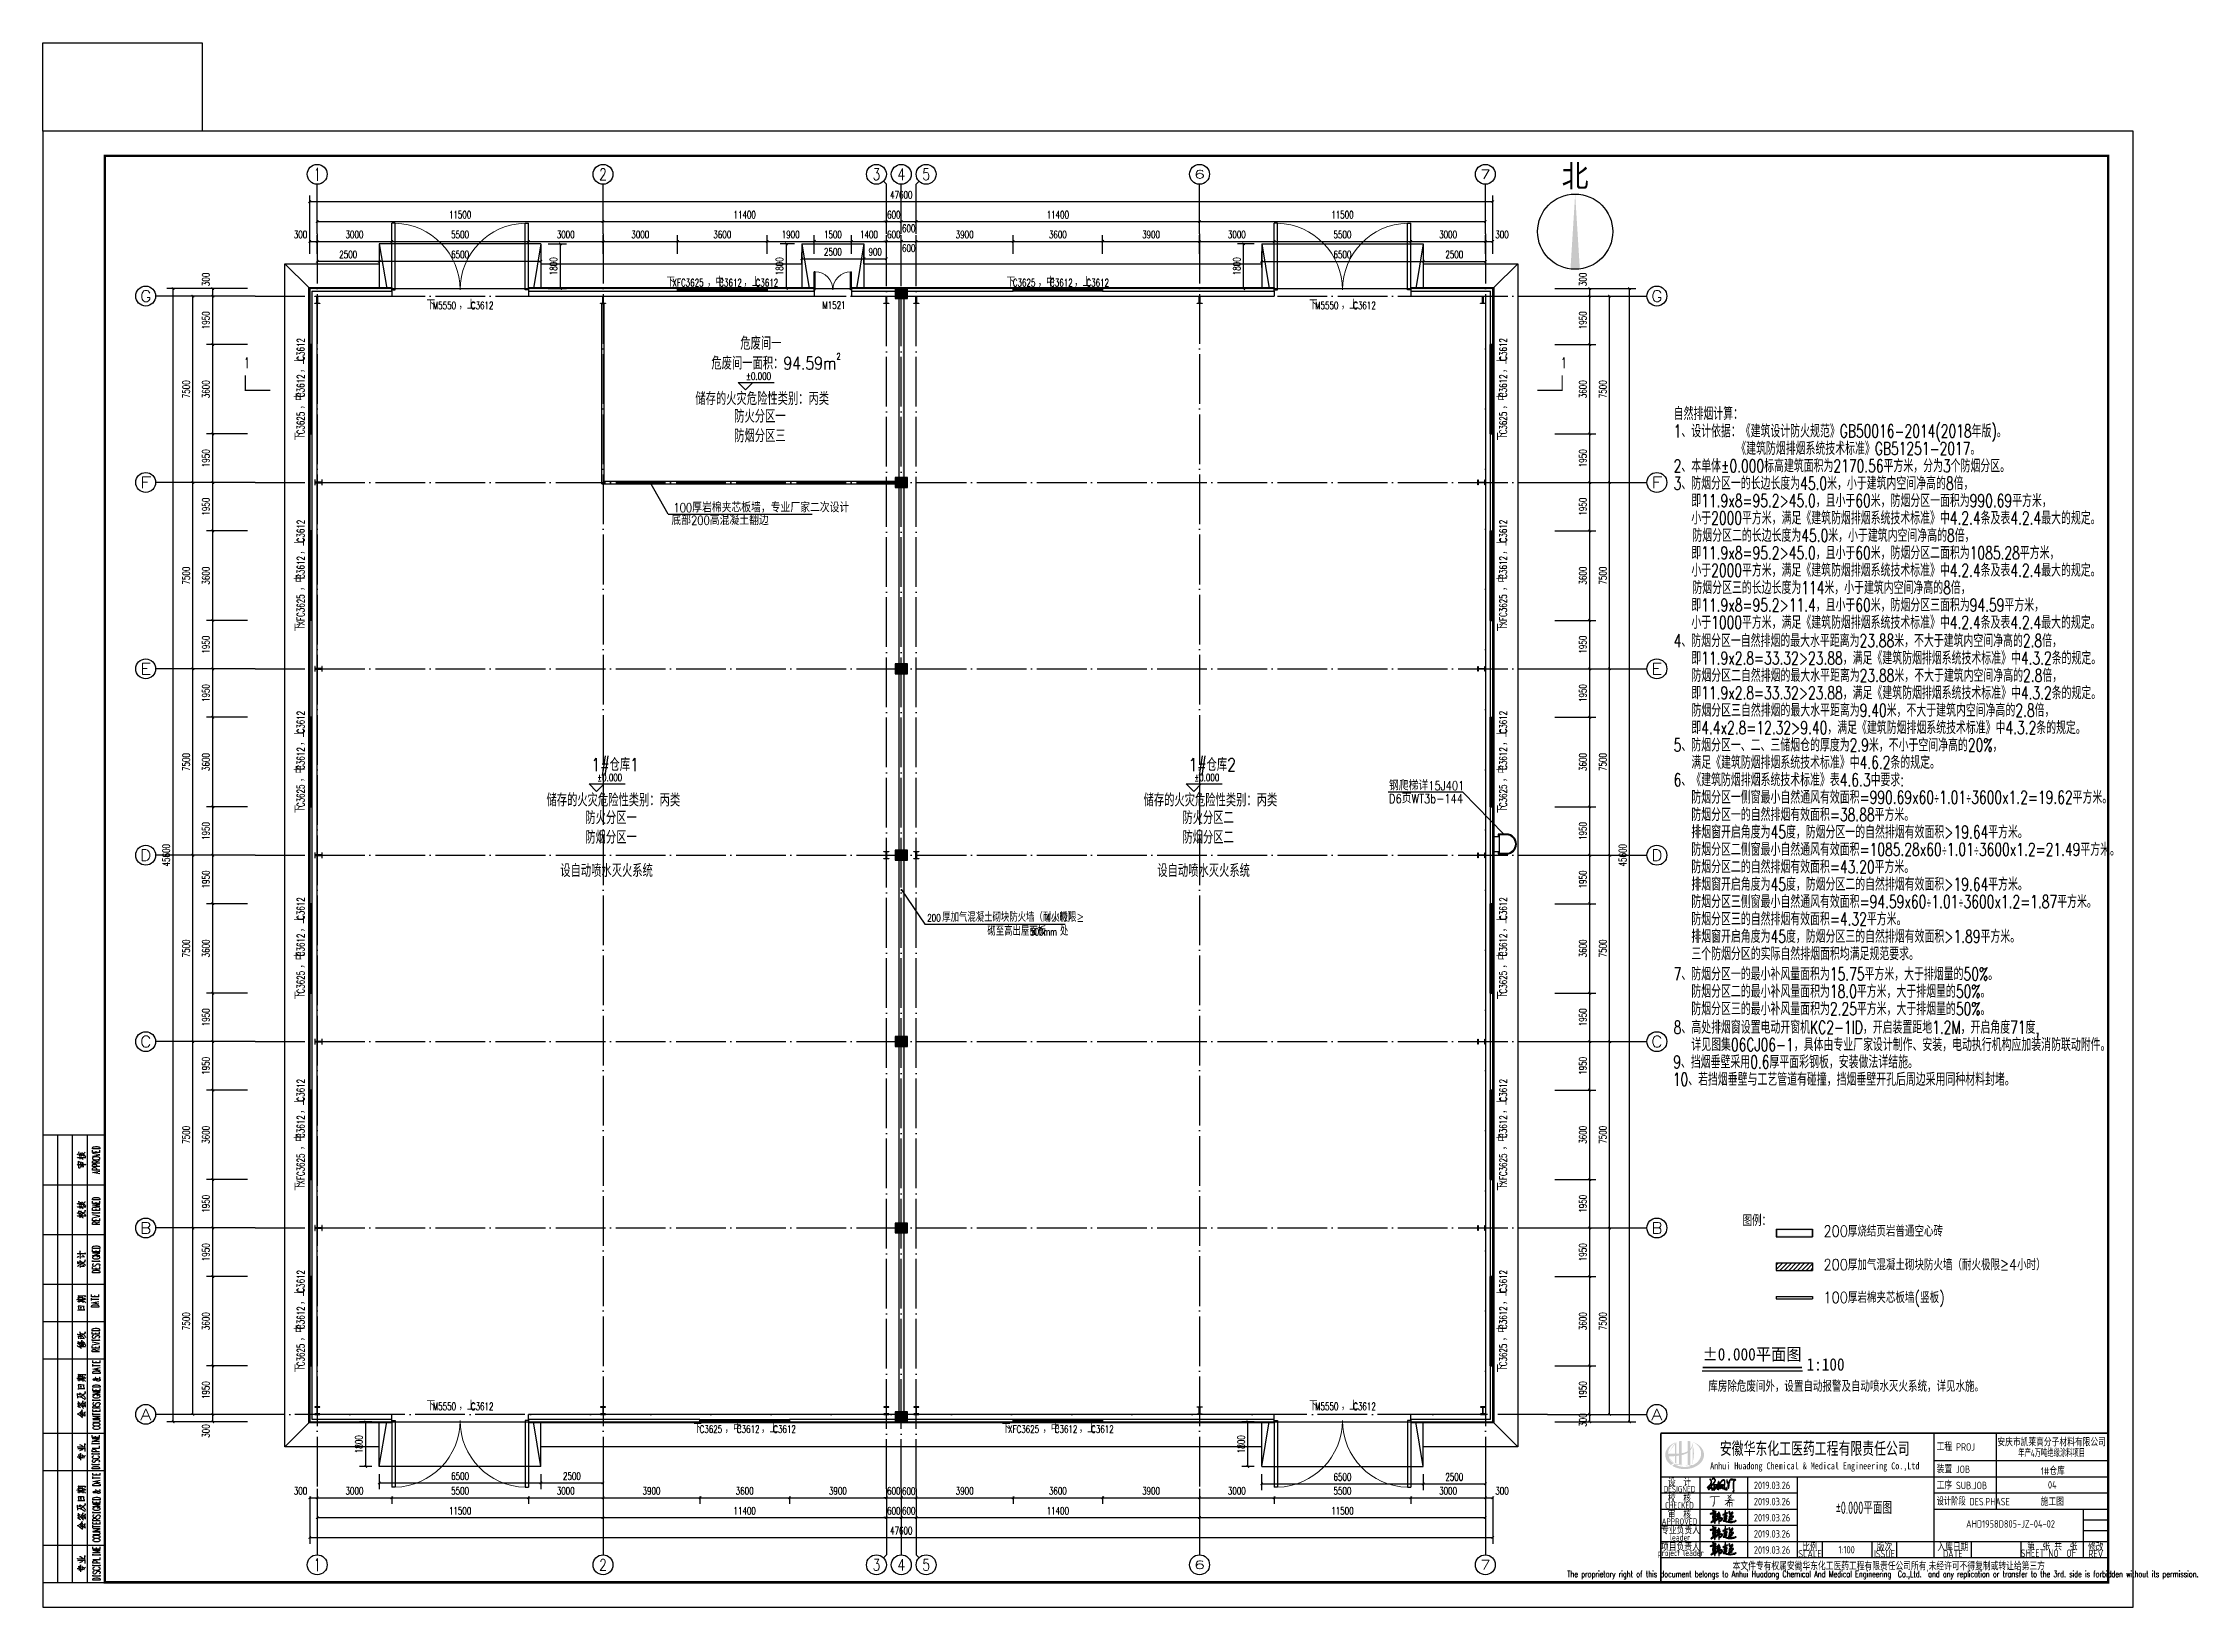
# Model space of a CAD drawing. Extents: x 4267484 to 4395158, y -674551 to -235742.
# Drawn here: x 4301058 to 4387096, y -422737 to -359784 of the extents above; entities that cross this region are included whole.
import ezdxf
from ezdxf.enums import TextEntityAlignment as Align

# ---------------------------------------------------------------- set-up
doc = ezdxf.new("R2010")
doc.units = 0
doc.header["$LTSCALE"] = 1000
doc.header["$MEASUREMENT"] = 0
doc.linetypes.add('DOTE', pattern=[2.42, 2, -0.2, 0.02, -0.2])
doc.layers.get('0').update_dxf_attribs({"linetype": 'CONTINUOUS'})
doc.layers.get('Defpoints').update_dxf_attribs({"linetype": 'CONTINUOUS'})
doc.layers.add('_0', color=7, linetype='CONTINUOUS', lineweight=25)
for name, color, linetype in [('AXIS', 3, 'CONTINUOUS'), ('AXIS_TEXT', 7, 'CONTINUOUS'), ('COLUMN', 9, 'CONTINUOUS'), ('DIM_ELEV', 3, 'CONTINUOUS'), ('DIM_LEAD', 3, 'CONTINUOUS'), ('DIM_SYMB', 3, 'CONTINUOUS'), ('DOTE', 252, 'CONTINUOUS'), ('HATCH', 8, 'CONTINUOUS'), ('Prof', 2, 'CONTINUOUS'), ('PUB_DIM', 3, 'CONTINUOUS'), ('PUB_HATCH', 8, 'CONTINUOUS'), ('PUB_TEXT', 7, 'CONTINUOUS'), ('PUB_TITLE', 4, 'CONTINUOUS'), ('PUB_WALL', 9, 'CONTINUOUS'), ('S-COLU_DIM', 3, 'CONTINUOUS'), ('STAIR', 5, 'CONTINUOUS'), ('WALL', 2, 'CONTINUOUS'), ('WALL-MOVE', 6, 'CONTINUOUS'), ('WINDOW', 4, 'CONTINUOUS'), ('WINDOW_TEXT', 7, 'CONTINUOUS'), ('图名', 15, 'CONTINUOUS')]:
    doc.layers.add(name, color=color, linetype=linetype)
doc.styles.add('_HZTXT', font='txt.shx', dxfattribs={"width": 0.8, "bigfont": 'HZTXT.shx'})
doc.styles.add('_TCH_AXIS', font='COMPLEX', dxfattribs={"bigfont": 'GBCBIG'})
doc.styles.add('_TCH_DIM', font='SIMPLEX', dxfattribs={"bigfont": 'GBCBIG'})
doc.styles.add('_TCH_DIM_T3', font='SIMPLEX', dxfattribs={"width": 0.705882, "bigfont": 'GBCBIG'})
doc.styles.add('_TCH_LABEL', font='COMPLEX', dxfattribs={"bigfont": 'GBCBIG'})
doc.styles.add('_TCH_WINDOW', font='SIMPLEX', dxfattribs={"height": 3.5, "bigfont": 'GBCBIG'})
doc.styles.add('AHD', font='sceie.shx', dxfattribs={"width": 0.7, "bigfont": 'sceic.shx'})
doc.styles.add('COMPLEX', font='COMPLEX')
doc.styles.add('ECEC_TQ', font='txt_l.shx', dxfattribs={"bigfont": 'hztxt_l.shx'})
doc.styles.add('HT', font='')
doc.styles.add('HZ1', font='txt.shx', dxfattribs={"bigfont": 'hzdx.shx'})
doc.styles.add('sceie', font='sceie.shx', dxfattribs={"bigfont": 'sceic.shx'})
doc.styles.add('宋体', font='', dxfattribs={"width": 0.7})
doc.styles.get('HT').set_extended_font_data('SimSun')
doc.styles.get('宋体').set_extended_font_data('SimSun')
doc.dimstyles.new('_TCH_ARCH&&100', dxfattribs={"dimtxt": 297.5, "dimasz": 100, "dimexe": 250, "dimexo": 300, "dimgap": 126.25, "dimtad": 1, "dimdec": 0, "dimzin": 0, "dimdsep": 46, "dimtxsty": '_TCH_DIM_T3', "dimblk": 'ARCHTICK', "dimcen": 0.09, "dimclrt": 7, "dimazin": 2, "dimtfac": 1, "dimtdec": 0, "dimtix": 1, "dimtmove": 2, "dimatfit": 3, "dimfxl": 0, "dimtolj": 1, "dimtzin": 0, "dimarcsym": 0})

msp = doc.modelspace()

# ---------------------------------------------------------------- texts
at = {"color": 4, "style": 'HZ1', "width": 0.85}
for s, p in [('图例：', (4369445.8, -407400.2)), ('200厚烧结页岩普通空心砖', (4372700.9, -407826.1)), ('200厚加气混凝土砌块防火墙（耐火极限≥4小时）', (4372700.9, -409178.2)), ('100厚岩棉夹芯板墙(竖板)', (4372700.9, -410496.6)), ('库房除危废间外，设置自动报警及自动喷水灭火系统，详见水施。', (4368069.8, -414067.2))]:
    msp.add_text(s, height=450, dxfattribs=at).set_placement(p)
for s, height, style, width, p in [('安徽华东化工医药工程有限责任公司', 500, '宋体', 0.7, (4372352.6, -416337.3)), ('安庆市凯莱高分子材料有限公司', 300, 'sceie', 0.8, (4381881.4, -416067.2)), ('年产4万吨绝缘涂料项目', 300, 'sceie', 0.65, (4381881.4, -416502.2)), ('Anhui Huadong Chemical & Medical Engineering Co.,Ltd', 280, '宋体', 0.85, (4372352.6, -417087.3)), ('1#仓库', 300, 'sceie', 0.8, (4381929.2, -417223.3)), ('DESIGNED', 250, 'AHD', 0.8, (4366907.7, -417987.3)), ('DESIGNED', 250, 'AHD', 0.8, (4366907.7, -417987.3)), ('设  计', 300, 'AHD', 0.8, (4366907.7, -417687.3)), ('设  计', 300, 'AHD', 0.8, (4366907.7, -417687.3)), ('2019.03.26', 300, 'AHD', 0.8, (4370632.5, -417834)), ('04', 300, 'sceie', 0.8, (4381907.7, -417812.3)), ('CHECKED', 250, 'AHD', 0.8, (4366907.7, -418637.3)), ('CHECKED', 250, 'AHD', 0.8, (4366907.7, -418637.3)), ('校  核', 300, 'AHD', 0.8, (4366907.7, -418337.3)), ('校  核', 300, 'AHD', 0.8, (4366907.7, -418337.3)), ('审  核', 300, 'AHD', 0.8, (4366907.7, -418987.3)), ('审  核', 300, 'AHD', 0.8, (4366907.7, -418987.3)), ('2019.03.26', 300, 'AHD', 0.8, (4370632.5, -418484)), ('2019.03.26', 300, 'AHD', 0.8, (4370632.5, -419134)), ('%%P0.000平面图', 500, 'AHD', 0.7, (4374326.6, -418721.4)), ('施工图', 300, 'sceie', 0.8, (4381907.7, -418462.3)), ('APPROVED', 250, 'AHD', 0.8, (4366907.7, -419287.3)), ('APPROVED', 250, 'AHD', 0.8, (4366907.7, -419287.3)), ('专业负责人', 300, 'AHD', 0.8, (4366950.7, -419607.3)), ('leader', 250, 'AHD', 0.8, (4366937.7, -419927.3)), ('2019.03.26', 300, 'AHD', 0.8, (4370632.5, -419784)), ('project leader', 250, 'AHD', 0.8, (4366957.7, -420587.3)), ('项目负责人', 300, 'AHD', 0.8, (4366947.7, -420287.3)), ('2019.03.26', 300, 'AHD', 0.8, (4370632.5, -420434)), ('SCALE', 300, 'sceie', 0.8, (4372157.7, -420587.3)), ('比例', 300, 'sceie', 0.8, (4372157.7, -420287.3)), ('1:100', 300, 'sceie', 0.8, (4373633.6, -420424.3)), ('ISSUE', 300, 'sceie', 0.8, (4375157.7, -420587.3)), ('版次', 300, 'sceie', 0.8, (4375157.7, -420287.3)), ('入库日期', 300, 'sceie', 0.8, (4377907.7, -420287.3)), ('DATE', 300, 'sceie', 0.8, (4377907.7, -420587.3)), ('SHEET NO  OF  ', 300, 'sceie', 0.8, (4381907.7, -420562.3)), ('第  张 共  张', 300, 'sceie', 0.8, (4381907.7, -420262.3)), ('REV', 300, 'sceie', 0.8, (4383657.7, -420587.3)), ('修改', 300, 'sceie', 0.8, (4383657.7, -420287.3)), ('The proprietary right of this document belongs to Anhui Huadong Chemical And Medical Engineering  Co.,Ltd.  and any replication or transfer to the 3rd. side is forbidden without its permission. ', 250, 'ECEC_TQ', 0.72, (4375157.7, -421437.3)), ('本文件专有权属安徽华东化工医药工程有限责任公司所有,未经许可不得复制或转让给第三方', 300, 'sceie', 0.8, (4375328.8, -421086.2))]:
    msp.add_text(s, height=height, dxfattribs=dict(style=style, width=width)).set_placement(p, align=Align.MIDDLE)
at = {"style": 'sceie'}
for s, width, p in [('工程 PROJ', 0.8, (4377254.6, -416437.3)), ('装置 JOB', 0.8, (4377254.6, -417337.3)), ('工序 SUB.JOB', 0.8, (4377254.6, -417987.3)), ('设计阶段 DES.PHASE', 0.75, (4377254.6, -418637.3))]:
    msp.add_text(s, height=300, dxfattribs=dict(at, width=width)).set_placement(p)
at = {"style": 'sceie', "width": 0.8}
msp.add_attdef('AHD1958D805-JZ-04-02', text='200320-02-040', height=300, dxfattribs=at).set_placement((4380228.5, -419383.6), align=Align.MIDDLE)
at = {"layer": 'PUB_DIM'}
for s, height, style, width, p in [('北', 900.8, 'HT', 0.88, (4362169.5, -365590.1, -12083.9)), ('危废间一', 517.24, '_HZTXT', 0.8, (4329123, -372136.4)), ('危废间一面积：94.59m', 517.241, '_HZTXT', 0.8, (4327958.2, -372936.4)), ('2', 258.6, '_HZTXT', 0.8, (4332986.6, -372532.6)), ('储存的火灾危险性类别：丙类', 517.241, '_HZTXT', 0.8, (4327314.2, -374361.4)), ('防火分区一', 517.24, '_HZTXT', 0.8, (4328876.8, -375071.7)), ('自然排烟计算：', 517.09, '_HZTXT', 0.7, (4366675.1, -374968.3)), ('1、设计依据：《建筑设计防火规范》GB50016-2014(2018年版)。', 517.085, '_HZTXT', 0.7, (4366675.1, -375668.3)), ('防烟分区三', 517.24, '_HZTXT', 0.8, (4328876.8, -375859.7)), ('《建筑防烟排烟系统技术标准》GB51251-2017。', 517.085, '_HZTXT', 0.7, (4369192.3, -376368.3)), ('2、本单体%%P0.000标高建筑面积为2170.56平方米，分为3个防烟分区。', 517.085, '_HZTXT', 0.7, (4366675.1, -377068.3)), ('3、防烟分区一的长边长度为45.0米，小于建筑内空间净高的8倍，', 517.085, '_HZTXT', 0.7, (4366675.1, -377768.3)), ('100厚岩棉夹芯板墙，专业厂家二次设计', 365.69, '_HZTXT', 0.8, (4326433.2, -378676.3)), ('即11.9x8=95.2>45.0，且小于60米，防烟分区一面积为990.69平方米，', 517.085, '_HZTXT', 0.7, (4367386, -378468.3)), ('底部200高混凝土翻边', 365.69, '_HZTXT', 0.8, (4326351.7, -379185.1)), ('小于2000平方米，满足《建筑防烟排烟系统技术标准》中4.2.4条及表4.2.4最大的规定。', 517.085, '_HZTXT', 0.7, (4367386, -379168.3)), ('防烟分区二的长边长度为45.0米，小于建筑内空间净高的8倍，', 517.085, '_HZTXT', 0.7, (4367428.6, -379868.3)), ('即11.9x8=95.2>45.0，且小于60米，防烟分区二面积为1085.28平方米，', 517.085, '_HZTXT', 0.7, (4367386, -380568.3)), ('小于2000平方米，满足《建筑防烟排烟系统技术标准》中4.2.4条及表4.2.4最大的规定。', 517.085, '_HZTXT', 0.7, (4367386, -381268.3)), ('防烟分区三的长边长度为114米，小于建筑内空间净高的8倍，', 517.085, '_HZTXT', 0.7, (4367428.6, -381968.3)), ('小于1000平方米，满足《建筑防烟排烟系统技术标准》中4.2.4条及表4.2.4最大的规定。', 517.085, '_HZTXT', 0.7, (4367386, -383368.3)), ('即11.9x8=95.2>11.4，且小于60米，防烟分区三面积为94.59平方米，', 517.085, '_HZTXT', 0.7, (4367386, -382668.3)), ('4、防烟分区一自然排烟的最大水平距离为23.88米，不大于建筑内空间净高的2.8倍，', 517.085, '_HZTXT', 0.7, (4366675.1, -384103.1)), ('即11.9x2.8=33.32>23.88，满足《建筑防烟排烟系统技术标准》中4.3.2条的规定。', 517.085, '_HZTXT', 0.7, (4367386, -384803.1)), ('防烟分区二自然排烟的最大水平距离为23.88米，不大于建筑内空间净高的2.8倍，', 517.085, '_HZTXT', 0.7, (4367390.1, -385503.1)), ('即11.9x2.8=33.32>23.88，满足《建筑防烟排烟系统技术标准》中4.3.2条的规定。', 517.085, '_HZTXT', 0.7, (4367386, -386203.1)), ('即4.4x2.8=12.32>9.40，满足《建筑防烟排烟系统技术标准》中4.3.2条的规定。', 517.085, '_HZTXT', 0.7, (4367386, -387603.1)), ('防烟分区三自然排烟的最大水平距离为9.40米，不大于建筑内空间净高的2.8倍，', 517.085, '_HZTXT', 0.7, (4367390.1, -386903.1)), ('5、防烟分区一、二、三储烟仓的厚度为2.9米，不小于空间净高的20%%%，', 517.085, '_HZTXT', 0.7, (4366675.1, -388303.1)), ('1#仓库1', 517.24, '_HZTXT', 0.8, (4323132.9, -389090.4)), ('1#仓库2', 517.24, '_HZTXT', 0.8, (4347155.3, -389090.4)), ('满足《建筑防烟排烟系统技术标准》中4.6.2条的规定。', 517.085, '_HZTXT', 0.7, (4367386, -389003.1)), ('钢爬梯详15J401', 365.69, '_HZTXT', 0.8, (4355219.6, -389862.3)), ('6、《建筑防烟排烟系统技术标准》表4.6.3中要求:', 517.085, '_HZTXT', 0.7, (4366675.1, -389703.1)), ('储存的火灾危险性类别：丙类', 517.241, '_HZTXT', 0.8, (4321324.1, -390515.4)), ('储存的火灾危险性类别：丙类', 517.241, '_HZTXT', 0.8, (4345346.5, -390515.4)), ('D6页WT3b-144', 365.69, '_HZTXT', 0.8, (4355219.6, -390384.3)), ('防烟分区一侧窗最小自然通风有效面积=990.69x60÷1.01÷3600x1.2=19.62平方米。', 517.085, '_HZTXT', 0.7, (4367386, -390403.1)), ('防烟分区一的自然排烟有效面积=38.88平方米。', 517.085, '_HZTXT', 0.7, (4367386, -391103.1)), ('防火分区一', 517.24, '_HZTXT', 0.8, (4322886.7, -391225.6)), ('防烟分区一', 517.24, '_HZTXT', 0.8, (4322886.7, -392013.7)), ('防火分区二', 517.24, '_HZTXT', 0.8, (4346909.1, -391225.6)), ('防烟分区二', 517.24, '_HZTXT', 0.8, (4346909.1, -392013.7)), ('排烟窗开启角度为45度，防烟分区一的自然排烟有效面积>19.64平方米。', 517.085, '_HZTXT', 0.7, (4367386, -391803.1)), ('防烟分区二侧窗最小自然通风有效面积=1085.28x60÷1.01÷3600x1.2=21.49平方米。', 517.085, '_HZTXT', 0.7, (4367386, -392503.1)), ('设自动喷水灭火系统', 517.24, '_HZTXT', 0.8, (4321878.5, -393354.4)), ('设自动喷水灭火系统', 517.24, '_HZTXT', 0.8, (4345900.8, -393354.4)), ('防烟分区二的自然排烟有效面积=43.20平方米。', 517.085, '_HZTXT', 0.7, (4367386, -393203.1)), ('排烟窗开启角度为45度，防烟分区二的自然排烟有效面积>19.64平方米。', 517.085, '_HZTXT', 0.7, (4367386, -393903.1)), ('防烟分区三侧窗最小自然通风有效面积=94.59x60÷1.01÷3600x1.2=1.87平方米。', 517.085, '_HZTXT', 0.7, (4367386, -394603.1)), ('防烟分区三的自然排烟有效面积=4.32平方米。', 517.085, '_HZTXT', 0.7, (4367386, -395303.1)), ('排烟窗开启角度为45度，防烟分区三的自然排烟有效面积>1.89平方米。', 517.085, '_HZTXT', 0.7, (4367386, -396003.1)), ('三个防烟分区的实际自然排烟面积均满足规范要求。', 517.085, '_HZTXT', 0.7, (4367386, -396703.1)), ('7、防烟分区一的最小补风量面积为15.75平方米，大于排烟量的50%%%。', 517.085, '_HZTXT', 0.7, (4366675.1, -397515.2)), ('防烟分区二的最小补风量面积为18.0平方米，大于排烟量的50%%%。', 517.085, '_HZTXT', 0.7, (4367386, -398215.2)), ('防烟分区三的最小补风量面积为2.25平方米，大于排烟量的50%%%。', 517.085, '_HZTXT', 0.7, (4367386, -398915.2)), ('8、高处排烟窗设置电动开窗机KC2-1ID，开启装置距地1.2M，开启角度71度,', 517.085, '_HZTXT', 0.7, (4366675.1, -399658.9)), ('详见图集06CJ06-1，具体由专业厂家设计制作、安装，电动执行机构应加装消防联动附件。', 517.085, '_HZTXT', 0.7, (4367386, -400358.9)), ('9、挡烟垂壁采用0.6厚平面彩钢板，安装做法详结施。', 517.085, '_HZTXT', 0.7, (4366656.6, -401054)), ('10、若挡烟垂壁与工艺管道有碰撞，挡烟垂壁开孔后周边采用同种材料封堵。', 517.085, '_HZTXT', 0.7, (4366638.2, -401754))]:
    msp.add_text(s, height=height, dxfattribs=dict(at, style=style, width=width)).set_placement(p)
at = {"layer": 'PUB_TEXT', "color": 0, "style": '_TCH_LABEL', "width": 0.705882}
for p in [(4309144.8, -372878.4), (4362122.6, -372878.4)]:
    msp.add_text('1', height=425, dxfattribs=at).set_placement(p)
at = {"layer": 'PUB_TEXT', "style": '_TCH_DIM', "width": 0.705882}
for s, p in [('%%P0.000', (4329352.6, -373348.4)), ('%%P0.000', (4323362.5, -389502.3)), ('%%P0.000', (4347384.9, -389502.3)), ('200', (4336644.3, -395149.8)), ('4', (4341422, -395149.8)), ('500mm', (4340782.1, -395709.8))]:
    msp.add_text(s, height=297.5, dxfattribs=at).set_placement(p)
at = {"layer": 'PUB_TEXT', "style": '_TCH_DIM'}
for s, height, p in [('厚加气混凝土砌块防火墙（耐火极限≥', 337.589, (4337244.3, -395149.8)), ('小时）', 337.59, (4341622, -395149.8)), ('砌至高出屋面板', 337.59, (4339061.8, -395709.8)), ('处', 337.6, (4341982.1, -395709.8))]:
    msp.add_text(s, height=height, dxfattribs=at).set_placement(p)
at = {"layer": 'WINDOW_TEXT', "style": '_TCH_WINDOW'}
for s, height, p in [('下', 337.6, (4326149, -369586.8)), ('，中', 337.59, (4327784.7, -369586.8)), ('，上', 337.59, (4329246.2, -369586.8)), ('下', 337.6, (4339839, -369586.8)), ('，中', 337.59, (4341094.7, -369586.8)), ('，上', 337.59, (4342556.2, -369586.8)), ('下', 337.6, (4316504.7, -370500.7)), ('，上', 337.59, (4317790.5, -370500.7)), ('下', 337.6, (4352004.7, -370500.7)), ('，上', 337.59, (4353290.5, -370500.7)), ('下', 337.6, (4316504.7, -414802.9)), ('，上', 337.59, (4317790.5, -414802.9)), ('下', 337.6, (4352004.7, -414802.9)), ('，上', 337.59, (4353290.5, -414802.9)), ('下', 337.6, (4327239, -415716.8)), ('，中', 337.59, (4328494.7, -415716.8)), ('，上', 337.59, (4329956.2, -415716.8)), ('下', 337.6, (4339649, -415716.8)), ('，中', 337.59, (4341284.7, -415716.8)), ('，上', 337.59, (4342746.2, -415716.8))]:
    msp.add_text(s, height=height, dxfattribs=at).set_placement(p)
at = {"layer": 'WINDOW_TEXT', "style": '_TCH_WINDOW', "width": 0.705882}
for s, p in [('XFC3625', (4326394.7, -369586.8)), ('C3612', (4328276.2, -369586.8)), ('C3612', (4329737.7, -369586.8)), ('C3625', (4340084.7, -369586.8)), ('C3612', (4341586.2, -369586.8)), ('C3612', (4343047.7, -369586.8)), ('M5550', (4316750.5, -370500.7)), ('C3612', (4318281.9, -370500.7)), ('M5550', (4352250.5, -370500.7)), ('C3612', (4353781.9, -370500.7)), ('M5550', (4316750.5, -414802.9)), ('C3612', (4318281.9, -414802.9)), ('M5550', (4352250.5, -414802.9)), ('C3612', (4353781.9, -414802.9)), ('C3625', (4327484.7, -415716.8)), ('C3612', (4328986.2, -415716.8)), ('C3612', (4330447.7, -415716.8)), ('XFC3625', (4339894.7, -415716.8)), ('C3612', (4341776.2, -415716.8)), ('C3612', (4343237.7, -415716.8))]:
    msp.add_text(s, height=297.5, dxfattribs=at).set_placement(p)
for s, p in [('C3612', (4311583.3, -372577.4)), ('C3612', (4359963.3, -372577.4)), ('C3612', (4311583.3, -374038.9)), ('C3612', (4359963.3, -374038.9)), ('C3625', (4311583.3, -375540.4)), ('C3625', (4359963.3, -375540.4)), ('C3612', (4311583.3, -379887.4)), ('C3612', (4359963.3, -379887.4)), ('C3612', (4311583.3, -381348.9)), ('C3612', (4359963.3, -381348.9)), ('XFC3625', (4311583.3, -383230.4)), ('XFC3625', (4359963.3, -383230.4)), ('C3612', (4311583.3, -387577.4)), ('C3612', (4359963.3, -387577.4)), ('C3612', (4311583.3, -389038.9)), ('C3612', (4359963.3, -389038.9)), ('C3625', (4311583.3, -390540.4)), ('C3625', (4359963.3, -390540.4)), ('C3612', (4311583.3, -395077.4)), ('C3612', (4359963.3, -395077.4)), ('C3612', (4311583.3, -396538.9)), ('C3612', (4359963.3, -396538.9)), ('C3625', (4311583.3, -398040.4)), ('C3625', (4359963.3, -398040.4)), ('C3612', (4311583.3, -402387.4)), ('C3612', (4359963.3, -402387.4)), ('C3612', (4311583.3, -403848.9)), ('C3612', (4359963.3, -403848.9)), ('XFC3625', (4311583.3, -405730.4)), ('XFC3625', (4359963.3, -405730.4)), ('C3612', (4311583.3, -410077.4)), ('C3612', (4359963.3, -410077.4)), ('C3612', (4311583.3, -411538.9)), ('C3612', (4359963.3, -411538.9)), ('C3625', (4311583.3, -413040.4)), ('C3625', (4359963.3, -413040.4))]:
    msp.add_text(s, height=297.5, rotation=90, dxfattribs=at).set_placement(p)
at = {"layer": 'WINDOW_TEXT', "style": '_TCH_WINDOW'}
for s, height, p in [('，上', 337.59, (4311583.3, -373068.9)), ('，上', 337.59, (4359963.3, -373068.9)), ('，中', 337.59, (4311583.3, -374530.4)), ('，中', 337.59, (4359963.3, -374530.4)), ('下', 337.6, (4311583.3, -375786.1)), ('下', 337.6, (4359963.3, -375786.1)), ('，上', 337.59, (4311583.3, -380378.9)), ('，上', 337.59, (4359963.3, -380378.9)), ('，中', 337.59, (4311583.3, -381840.4)), ('，中', 337.59, (4359963.3, -381840.4)), ('下', 337.6, (4311583.3, -383476.1)), ('下', 337.6, (4359963.3, -383476.1)), ('，上', 337.59, (4311583.3, -388068.9)), ('，上', 337.59, (4359963.3, -388068.9)), ('，中', 337.59, (4311583.3, -389530.4)), ('，中', 337.59, (4359963.3, -389530.4)), ('下', 337.6, (4311583.3, -390786.1)), ('下', 337.6, (4359963.3, -390786.1)), ('，上', 337.59, (4311583.3, -395568.9)), ('，上', 337.59, (4359963.3, -395568.9)), ('，中', 337.59, (4311583.3, -397030.4)), ('，中', 337.59, (4359963.3, -397030.4)), ('下', 337.6, (4311583.3, -398286.1)), ('下', 337.6, (4359963.3, -398286.1)), ('，上', 337.59, (4311583.3, -402878.9)), ('，上', 337.59, (4359963.3, -402878.9)), ('，中', 337.59, (4311583.3, -404340.4)), ('，中', 337.59, (4359963.3, -404340.4)), ('下', 337.6, (4311583.3, -405976.1)), ('下', 337.6, (4359963.3, -405976.1)), ('，上', 337.59, (4311583.3, -410568.9)), ('，上', 337.59, (4359963.3, -410568.9)), ('，中', 337.59, (4311583.3, -412030.4)), ('，中', 337.59, (4359963.3, -412030.4)), ('下', 337.6, (4311583.3, -413286.1)), ('下', 337.6, (4359963.3, -413286.1))]:
    msp.add_text(s, height=height, rotation=90, dxfattribs=at).set_placement(p)
at = {"layer": '图名', "style": '宋体', "width": 0.9}
for s, p in [('%%P0.000平面图', (4367834.6, -412807.8)), ('1:100', (4372021.3, -413216.6))]:
    msp.add_text(s, height=500, dxfattribs=at).set_placement(p)

# ---------------------------------------------------------------- blocks, each defined once
blk = doc.blocks.new('$TCHSYS$WIN2D')
for p, q in [((-0.5, 0.5), (0.5, 0.5)), ((-0.5, 0.5), (-0.5, -0.5)), ((0.5, 0.5), (0.5, -0.5)), ((0.5, 0.167), (-0.5, 0.167)), ((0.5, -0.167), (-0.5, -0.167)), ((-0.5, -0.5), (0.5, -0.5))]:
    blk.add_line(p, q)
blk = doc.blocks.new('$DorLib2D$00000002')
for p, q in [((-0.5, 0), (-0.5, 0.4875)), ((-0.475, 0.4875), (-0.5, 0.4875)), ((-0.475, 0), (-0.475, 0.4875)), ((0.475, 0), (0.475, 0.4875)), ((0.475, 0.4875), (0.5, 0.4875)), ((0.5, 0), (0.5, 0.4875)), ((-0.5, 0), (-0.475, 0)), ((0.5, 0), (0.475, 0))]:
    blk.add_line(p, q)
at = {"lineweight": 13}
for centre, start, end in [((-0.4875, 0), 0, 88.53072), ((0.4875, 0), 91.46928, 180)]:
    blk.add_arc(centre, 0.4875, start, end, dxfattribs=at)
blk = doc.blocks.new('_ArchTick')
at = {"color": 0, "linetype": 'ByBlock', "const_width": 0.4}
blk.add_lwpolyline([(-0.5, -0.5), (0.5, 0.5)], dxfattribs=at)
blk = doc.blocks.new('*D102')
at = {"layer": 'Defpoints', "color": 0}
for p in [(4321098, -367877), (4321883, -367877), (4321098, -369677)]:
    blk.add_point(p, dxfattribs=at)
at = {"layer": 'PUB_DIM', "color": 0, "lineweight": -2}
for p, q in [((4321398, -367877), (4322133, -367877)), ((4321883, -369677), (4321883, -367877)), ((4321398, -369677), (4322133, -369677))]:
    blk.add_line(p, q, dxfattribs=at)
at = {"layer": 'PUB_DIM', "color": 0, "lineweight": -2, "xscale": 100, "yscale": 100, "zscale": 100}
for p, rotation in [((4321883, -367877), 90), ((4321883, -369677), 270)]:
    blk.add_blockref('_ArchTick', p, dxfattribs=dict(at, rotation=rotation))
at = {"layer": 'PUB_DIM', "color": 7, "insert": (4321608, -368777), "char_height": 297.5, "attachment_point": 5, "rotation": 90, "style": '_TCH_DIM_T3'}
blk.add_mtext('\\A1;1800', dxfattribs=at)
blk = doc.blocks.new('*D103')
at = {"layer": 'Defpoints', "color": 0}
for p in [(4312098, -367877), (4314598, -367877), (4314598, -368578)]:
    blk.add_point(p, dxfattribs=at)
at = {"layer": 'PUB_DIM', "color": 0, "lineweight": -2}
for p, q in [((4312098, -368177), (4312098, -368828)), ((4314598, -368177), (4314598, -368828)), ((4312098, -368578), (4314598, -368578))]:
    blk.add_line(p, q, dxfattribs=at)
at = {"layer": 'PUB_DIM', "color": 0, "lineweight": -2, "xscale": 100, "yscale": 100, "zscale": 100, "rotation": 180}
blk.add_blockref('_ArchTick', (4312098, -368578), dxfattribs=at)
at = {"layer": 'PUB_DIM', "color": 0, "lineweight": -2, "xscale": 100, "yscale": 100, "zscale": 100}
blk.add_blockref('_ArchTick', (4314598, -368578), dxfattribs=at)
at = {"layer": 'PUB_DIM', "color": 7, "insert": (4313348, -368303), "char_height": 297.5, "attachment_point": 5, "style": '_TCH_DIM_T3'}
blk.add_mtext('\\A1;2500', dxfattribs=at)
blk = doc.blocks.new('*D104')
at = {"layer": 'Defpoints', "color": 0}
for p in [(4314598, -367877), (4321098, -367877), (4321098, -368578)]:
    blk.add_point(p, dxfattribs=at)
at = {"layer": 'PUB_DIM', "color": 0, "lineweight": -2}
for p, q in [((4314598, -368177), (4314598, -368828)), ((4321098, -368177), (4321098, -368828)), ((4314598, -368578), (4321098, -368578))]:
    blk.add_line(p, q, dxfattribs=at)
at = {"layer": 'PUB_DIM', "color": 0, "lineweight": -2, "xscale": 100, "yscale": 100, "zscale": 100, "rotation": 180}
blk.add_blockref('_ArchTick', (4314598, -368578), dxfattribs=at)
at = {"layer": 'PUB_DIM', "color": 0, "lineweight": -2, "xscale": 100, "yscale": 100, "zscale": 100}
blk.add_blockref('_ArchTick', (4321098, -368578), dxfattribs=at)
at = {"layer": 'PUB_DIM', "color": 7, "insert": (4317848, -368303), "char_height": 297.5, "attachment_point": 5, "style": '_TCH_DIM_T3'}
blk.add_mtext('\\A1;6500', dxfattribs=at)
blk = doc.blocks.new('*D105')
at = {"layer": 'Defpoints', "color": 0}
for p in [(4350098, -367877), (4356598, -367877), (4356598, -368580)]:
    blk.add_point(p, dxfattribs=at)
at = {"layer": 'PUB_DIM', "color": 0, "lineweight": -2}
for p, q in [((4350098, -368177), (4350098, -368830)), ((4356598, -368177), (4356598, -368830)), ((4350098, -368580), (4356598, -368580))]:
    blk.add_line(p, q, dxfattribs=at)
at = {"layer": 'PUB_DIM', "color": 0, "lineweight": -2, "xscale": 100, "yscale": 100, "zscale": 100, "rotation": 180}
blk.add_blockref('_ArchTick', (4350098, -368580), dxfattribs=at)
at = {"layer": 'PUB_DIM', "color": 0, "lineweight": -2, "xscale": 100, "yscale": 100, "zscale": 100}
blk.add_blockref('_ArchTick', (4356598, -368580), dxfattribs=at)
at = {"layer": 'PUB_DIM', "color": 7, "insert": (4353348, -368305), "char_height": 297.5, "attachment_point": 5, "style": '_TCH_DIM_T3'}
blk.add_mtext('\\A1;6500', dxfattribs=at)
blk = doc.blocks.new('*D106')
at = {"layer": 'Defpoints', "color": 0}
for p in [(4356598, -367877), (4359098, -367877), (4359098, -368580)]:
    blk.add_point(p, dxfattribs=at)
at = {"layer": 'PUB_DIM', "color": 0, "lineweight": -2}
for p, q in [((4356598, -368177), (4356598, -368830)), ((4359098, -368177), (4359098, -368830)), ((4356598, -368580), (4359098, -368580))]:
    blk.add_line(p, q, dxfattribs=at)
at = {"layer": 'PUB_DIM', "color": 0, "lineweight": -2, "xscale": 100, "yscale": 100, "zscale": 100, "rotation": 180}
blk.add_blockref('_ArchTick', (4356598, -368580), dxfattribs=at)
at = {"layer": 'PUB_DIM', "color": 0, "lineweight": -2, "xscale": 100, "yscale": 100, "zscale": 100}
blk.add_blockref('_ArchTick', (4359098, -368580), dxfattribs=at)
at = {"layer": 'PUB_DIM', "color": 7, "insert": (4357848, -368305), "char_height": 297.5, "attachment_point": 5, "style": '_TCH_DIM_T3'}
blk.add_mtext('\\A1;2500', dxfattribs=at)
blk = doc.blocks.new('*D107')
at = {"layer": 'Defpoints', "color": 0}
for p in [(4349372, -367877), (4350098, -367877), (4350098, -369677)]:
    blk.add_point(p, dxfattribs=at)
at = {"layer": 'PUB_DIM', "color": 0, "lineweight": -2}
for p, q in [((4349798, -367877), (4349122, -367877)), ((4349372, -369677), (4349372, -367877)), ((4349798, -369677), (4349122, -369677))]:
    blk.add_line(p, q, dxfattribs=at)
at = {"layer": 'PUB_DIM', "color": 0, "lineweight": -2, "xscale": 100, "yscale": 100, "zscale": 100}
for p, rotation in [((4349372, -367877), 90), ((4349372, -369677), 270)]:
    blk.add_blockref('_ArchTick', p, dxfattribs=dict(at, rotation=rotation))
at = {"layer": 'PUB_DIM', "color": 7, "insert": (4349097, -368777), "char_height": 297.5, "attachment_point": 5, "rotation": 90, "style": '_TCH_DIM_T3'}
blk.add_mtext('\\A1;1800', dxfattribs=at)
blk = doc.blocks.new('*D108')
at = {"layer": 'Defpoints', "color": 0}
for p in [(4312098, -367777), (4311798, -368572), (4312098, -368572)]:
    blk.add_point(p, dxfattribs=at)
at = {"layer": 'PUB_DIM', "color": 0, "lineweight": -2}
for p, q in [((4311798, -368272), (4311798, -367527)), ((4311798, -367777), (4312098, -367777)), ((4312098, -368272), (4312098, -367527))]:
    blk.add_line(p, q, dxfattribs=at)
at = {"layer": 'PUB_DIM', "color": 0, "lineweight": -2, "xscale": 100, "yscale": 100, "zscale": 100, "rotation": 180}
blk.add_blockref('_ArchTick', (4311798, -367777), dxfattribs=at)
at = {"layer": 'PUB_DIM', "color": 0, "lineweight": -2, "xscale": 100, "yscale": 100, "zscale": 100}
blk.add_blockref('_ArchTick', (4312098, -367777), dxfattribs=at)
at = {"layer": 'PUB_DIM', "color": 7, "insert": (4311428, -367502), "char_height": 297.5, "attachment_point": 5, "style": '_TCH_DIM_T3'}
blk.add_mtext('\\A1;300', dxfattribs=at)
blk = doc.blocks.new('*D109')
at = {"layer": 'Defpoints', "color": 0}
for p in [(4315098, -367777), (4312098, -368572), (4315098, -368572)]:
    blk.add_point(p, dxfattribs=at)
at = {"layer": 'PUB_DIM', "color": 0, "lineweight": -2}
for p, q in [((4312098, -368272), (4312098, -367527)), ((4312098, -367777), (4315098, -367777)), ((4315098, -368272), (4315098, -367527))]:
    blk.add_line(p, q, dxfattribs=at)
at = {"layer": 'PUB_DIM', "color": 0, "lineweight": -2, "xscale": 100, "yscale": 100, "zscale": 100, "rotation": 180}
blk.add_blockref('_ArchTick', (4312098, -367777), dxfattribs=at)
at = {"layer": 'PUB_DIM', "color": 0, "lineweight": -2, "xscale": 100, "yscale": 100, "zscale": 100}
blk.add_blockref('_ArchTick', (4315098, -367777), dxfattribs=at)
at = {"layer": 'PUB_DIM', "color": 7, "insert": (4313598, -367502), "char_height": 297.5, "attachment_point": 5, "style": '_TCH_DIM_T3'}
blk.add_mtext('\\A1;3000', dxfattribs=at)
blk = doc.blocks.new('*D110')
at = {"layer": 'Defpoints', "color": 0}
for p in [(4320598, -367777), (4315098, -368572), (4320598, -368572)]:
    blk.add_point(p, dxfattribs=at)
at = {"layer": 'PUB_DIM', "color": 0, "lineweight": -2}
for p, q in [((4315098, -368272), (4315098, -367527)), ((4315098, -367777), (4320598, -367777)), ((4320598, -368272), (4320598, -367527))]:
    blk.add_line(p, q, dxfattribs=at)
at = {"layer": 'PUB_DIM', "color": 0, "lineweight": -2, "xscale": 100, "yscale": 100, "zscale": 100, "rotation": 180}
blk.add_blockref('_ArchTick', (4315098, -367777), dxfattribs=at)
at = {"layer": 'PUB_DIM', "color": 0, "lineweight": -2, "xscale": 100, "yscale": 100, "zscale": 100}
blk.add_blockref('_ArchTick', (4320598, -367777), dxfattribs=at)
at = {"layer": 'PUB_DIM', "color": 7, "insert": (4317848, -367502), "char_height": 297.5, "attachment_point": 5, "style": '_TCH_DIM_T3'}
blk.add_mtext('\\A1;5500', dxfattribs=at)
blk = doc.blocks.new('*D111')
at = {"layer": 'Defpoints', "color": 0}
for p in [(4323598, -367777), (4320598, -368572), (4323598, -368572)]:
    blk.add_point(p, dxfattribs=at)
at = {"layer": 'PUB_DIM', "color": 0, "lineweight": -2}
for p, q in [((4320598, -368272), (4320598, -367527)), ((4320598, -367777), (4323598, -367777)), ((4323598, -368272), (4323598, -367527))]:
    blk.add_line(p, q, dxfattribs=at)
at = {"layer": 'PUB_DIM', "color": 0, "lineweight": -2, "xscale": 100, "yscale": 100, "zscale": 100, "rotation": 180}
blk.add_blockref('_ArchTick', (4320598, -367777), dxfattribs=at)
at = {"layer": 'PUB_DIM', "color": 0, "lineweight": -2, "xscale": 100, "yscale": 100, "zscale": 100}
blk.add_blockref('_ArchTick', (4323598, -367777), dxfattribs=at)
at = {"layer": 'PUB_DIM', "color": 7, "insert": (4322098, -367502), "char_height": 297.5, "attachment_point": 5, "style": '_TCH_DIM_T3'}
blk.add_mtext('\\A1;3000', dxfattribs=at)
blk = doc.blocks.new('*D112')
at = {"layer": 'Defpoints', "color": 0}
for p in [(4326598, -367777), (4323598, -368572), (4326598, -368572)]:
    blk.add_point(p, dxfattribs=at)
at = {"layer": 'PUB_DIM', "color": 0, "lineweight": -2}
for p, q in [((4323598, -368272), (4323598, -367527)), ((4323598, -367777), (4326598, -367777)), ((4326598, -368272), (4326598, -367527))]:
    blk.add_line(p, q, dxfattribs=at)
at = {"layer": 'PUB_DIM', "color": 0, "lineweight": -2, "xscale": 100, "yscale": 100, "zscale": 100, "rotation": 180}
blk.add_blockref('_ArchTick', (4323598, -367777), dxfattribs=at)
at = {"layer": 'PUB_DIM', "color": 0, "lineweight": -2, "xscale": 100, "yscale": 100, "zscale": 100}
blk.add_blockref('_ArchTick', (4326598, -367777), dxfattribs=at)
at = {"layer": 'PUB_DIM', "color": 7, "insert": (4325098, -367502), "char_height": 297.5, "attachment_point": 5, "style": '_TCH_DIM_T3'}
blk.add_mtext('\\A1;3000', dxfattribs=at)
blk = doc.blocks.new('*D113')
at = {"layer": 'Defpoints', "color": 0}
for p in [(4330198, -367777), (4326598, -368572), (4330198, -368572)]:
    blk.add_point(p, dxfattribs=at)
at = {"layer": 'PUB_DIM', "color": 0, "lineweight": -2}
for p, q in [((4326598, -368272), (4326598, -367527)), ((4326598, -367777), (4330198, -367777)), ((4330198, -368272), (4330198, -367527))]:
    blk.add_line(p, q, dxfattribs=at)
at = {"layer": 'PUB_DIM', "color": 0, "lineweight": -2, "xscale": 100, "yscale": 100, "zscale": 100, "rotation": 180}
blk.add_blockref('_ArchTick', (4326598, -367777), dxfattribs=at)
at = {"layer": 'PUB_DIM', "color": 0, "lineweight": -2, "xscale": 100, "yscale": 100, "zscale": 100}
blk.add_blockref('_ArchTick', (4330198, -367777), dxfattribs=at)
at = {"layer": 'PUB_DIM', "color": 7, "insert": (4328398, -367502), "char_height": 297.5, "attachment_point": 5, "style": '_TCH_DIM_T3'}
blk.add_mtext('\\A1;3600', dxfattribs=at)
blk = doc.blocks.new('*D114')
at = {"layer": 'Defpoints', "color": 0}
for p in [(4332098, -367777), (4330198, -368572), (4332098, -368572)]:
    blk.add_point(p, dxfattribs=at)
at = {"layer": 'PUB_DIM', "color": 0, "lineweight": -2}
for p, q in [((4330198, -368272), (4330198, -367527)), ((4330198, -367777), (4332098, -367777)), ((4332098, -368272), (4332098, -367527))]:
    blk.add_line(p, q, dxfattribs=at)
at = {"layer": 'PUB_DIM', "color": 0, "lineweight": -2, "xscale": 100, "yscale": 100, "zscale": 100, "rotation": 180}
blk.add_blockref('_ArchTick', (4330198, -367777), dxfattribs=at)
at = {"layer": 'PUB_DIM', "color": 0, "lineweight": -2, "xscale": 100, "yscale": 100, "zscale": 100}
blk.add_blockref('_ArchTick', (4332098, -367777), dxfattribs=at)
at = {"layer": 'PUB_DIM', "color": 7, "insert": (4331148, -367502), "char_height": 297.5, "attachment_point": 5, "style": '_TCH_DIM_T3'}
blk.add_mtext('\\A1;1900', dxfattribs=at)
blk = doc.blocks.new('*D115')
at = {"layer": 'Defpoints', "color": 0}
for p in [(4333598, -367777), (4332098, -368572), (4333598, -368572)]:
    blk.add_point(p, dxfattribs=at)
at = {"layer": 'PUB_DIM', "color": 0, "lineweight": -2}
for p, q in [((4332098, -368272), (4332098, -367527)), ((4332098, -367777), (4333598, -367777)), ((4333598, -368272), (4333598, -367527))]:
    blk.add_line(p, q, dxfattribs=at)
at = {"layer": 'PUB_DIM', "color": 0, "lineweight": -2, "xscale": 100, "yscale": 100, "zscale": 100, "rotation": 180}
blk.add_blockref('_ArchTick', (4332098, -367777), dxfattribs=at)
at = {"layer": 'PUB_DIM', "color": 0, "lineweight": -2, "xscale": 100, "yscale": 100, "zscale": 100}
blk.add_blockref('_ArchTick', (4333598, -367777), dxfattribs=at)
at = {"layer": 'PUB_DIM', "color": 7, "insert": (4332848, -367502), "char_height": 297.5, "attachment_point": 5, "style": '_TCH_DIM_T3'}
blk.add_mtext('\\A1;1500', dxfattribs=at)
blk = doc.blocks.new('*D116')
at = {"layer": 'Defpoints', "color": 0}
for p in [(4334998, -367777), (4333598, -368572), (4334998, -368572)]:
    blk.add_point(p, dxfattribs=at)
at = {"layer": 'PUB_DIM', "color": 0, "lineweight": -2}
for p, q in [((4333598, -368272), (4333598, -367527)), ((4333598, -367777), (4334998, -367777)), ((4334998, -368272), (4334998, -367527))]:
    blk.add_line(p, q, dxfattribs=at)
at = {"layer": 'PUB_DIM', "color": 0, "lineweight": -2, "xscale": 100, "yscale": 100, "zscale": 100, "rotation": 180}
blk.add_blockref('_ArchTick', (4333598, -367777), dxfattribs=at)
at = {"layer": 'PUB_DIM', "color": 0, "lineweight": -2, "xscale": 100, "yscale": 100, "zscale": 100}
blk.add_blockref('_ArchTick', (4334998, -367777), dxfattribs=at)
at = {"layer": 'PUB_DIM', "color": 7, "insert": (4334298, -367502), "char_height": 297.5, "attachment_point": 5, "style": '_TCH_DIM_T3'}
blk.add_mtext('\\A1;1400', dxfattribs=at)
blk = doc.blocks.new('*D117')
at = {"layer": 'Defpoints', "color": 0}
for p in [(4335598, -367777), (4334998, -368572), (4335598, -368572)]:
    blk.add_point(p, dxfattribs=at)
at = {"layer": 'PUB_DIM', "color": 0, "lineweight": -2}
for p, q in [((4334998, -367777), (4334898, -367777)), ((4334998, -368272), (4334998, -367527)), ((4334998, -367777), (4335598, -367777)), ((4335598, -368272), (4335598, -367527)), ((4335598, -367777), (4335698, -367777))]:
    blk.add_line(p, q, dxfattribs=at)
at = {"layer": 'PUB_DIM', "color": 0, "lineweight": -2, "xscale": 100, "yscale": 100, "zscale": 100}
blk.add_blockref('_ArchTick', (4334998, -367777), dxfattribs=at)
at = {"layer": 'PUB_DIM', "color": 0, "lineweight": -2, "xscale": 100, "yscale": 100, "zscale": 100, "rotation": 180}
blk.add_blockref('_ArchTick', (4335598, -367777), dxfattribs=at)
at = {"layer": 'PUB_DIM', "color": 7, "insert": (4335298, -367502), "char_height": 297.5, "attachment_point": 5, "style": '_TCH_DIM_T3'}
blk.add_mtext('\\A1;600', dxfattribs=at)
blk = doc.blocks.new('*D118')
at = {"layer": 'Defpoints', "color": 0}
for p in [(4336198, -367777), (4335598, -368572), (4336198, -368572)]:
    blk.add_point(p, dxfattribs=at)
at = {"layer": 'PUB_DIM', "color": 0, "lineweight": -2}
for p, q in [((4335598, -368272), (4335598, -367527)), ((4335598, -367777), (4336198, -367777)), ((4336198, -368272), (4336198, -367527))]:
    blk.add_line(p, q, dxfattribs=at)
at = {"layer": 'PUB_DIM', "color": 0, "lineweight": -2, "xscale": 100, "yscale": 100, "zscale": 100, "rotation": 180}
blk.add_blockref('_ArchTick', (4335598, -367777), dxfattribs=at)
at = {"layer": 'PUB_DIM', "color": 0, "lineweight": -2, "xscale": 100, "yscale": 100, "zscale": 100}
blk.add_blockref('_ArchTick', (4336198, -367777), dxfattribs=at)
at = {"layer": 'PUB_DIM', "color": 7, "insert": (4335898, -368052), "char_height": 297.5, "attachment_point": 5, "style": '_TCH_DIM_T3'}
blk.add_mtext('\\A1;600', dxfattribs=at)
blk = doc.blocks.new('*D119')
at = {"layer": 'Defpoints', "color": 0}
for p in [(4340098, -367777), (4336198, -368572), (4340098, -368572)]:
    blk.add_point(p, dxfattribs=at)
at = {"layer": 'PUB_DIM', "color": 0, "lineweight": -2}
for p, q in [((4336198, -368272), (4336198, -367527)), ((4336198, -367777), (4340098, -367777)), ((4340098, -368272), (4340098, -367527))]:
    blk.add_line(p, q, dxfattribs=at)
at = {"layer": 'PUB_DIM', "color": 0, "lineweight": -2, "xscale": 100, "yscale": 100, "zscale": 100, "rotation": 180}
blk.add_blockref('_ArchTick', (4336198, -367777), dxfattribs=at)
at = {"layer": 'PUB_DIM', "color": 0, "lineweight": -2, "xscale": 100, "yscale": 100, "zscale": 100}
blk.add_blockref('_ArchTick', (4340098, -367777), dxfattribs=at)
at = {"layer": 'PUB_DIM', "color": 7, "insert": (4338148, -367502), "char_height": 297.5, "attachment_point": 5, "style": '_TCH_DIM_T3'}
blk.add_mtext('\\A1;3900', dxfattribs=at)
blk = doc.blocks.new('*D120')
at = {"layer": 'Defpoints', "color": 0}
for p in [(4343698, -367777), (4340098, -368572), (4343698, -368572)]:
    blk.add_point(p, dxfattribs=at)
at = {"layer": 'PUB_DIM', "color": 0, "lineweight": -2}
for p, q in [((4340098, -368272), (4340098, -367527)), ((4340098, -367777), (4343698, -367777)), ((4343698, -368272), (4343698, -367527))]:
    blk.add_line(p, q, dxfattribs=at)
at = {"layer": 'PUB_DIM', "color": 0, "lineweight": -2, "xscale": 100, "yscale": 100, "zscale": 100, "rotation": 180}
blk.add_blockref('_ArchTick', (4340098, -367777), dxfattribs=at)
at = {"layer": 'PUB_DIM', "color": 0, "lineweight": -2, "xscale": 100, "yscale": 100, "zscale": 100}
blk.add_blockref('_ArchTick', (4343698, -367777), dxfattribs=at)
at = {"layer": 'PUB_DIM', "color": 7, "insert": (4341898, -367502), "char_height": 297.5, "attachment_point": 5, "style": '_TCH_DIM_T3'}
blk.add_mtext('\\A1;3600', dxfattribs=at)
blk = doc.blocks.new('*D121')
at = {"layer": 'Defpoints', "color": 0}
for p in [(4347598, -367777), (4343698, -368572), (4347598, -368572)]:
    blk.add_point(p, dxfattribs=at)
at = {"layer": 'PUB_DIM', "color": 0, "lineweight": -2}
for p, q in [((4343698, -368272), (4343698, -367527)), ((4343698, -367777), (4347598, -367777)), ((4347598, -368272), (4347598, -367527))]:
    blk.add_line(p, q, dxfattribs=at)
at = {"layer": 'PUB_DIM', "color": 0, "lineweight": -2, "xscale": 100, "yscale": 100, "zscale": 100, "rotation": 180}
blk.add_blockref('_ArchTick', (4343698, -367777), dxfattribs=at)
at = {"layer": 'PUB_DIM', "color": 0, "lineweight": -2, "xscale": 100, "yscale": 100, "zscale": 100}
blk.add_blockref('_ArchTick', (4347598, -367777), dxfattribs=at)
at = {"layer": 'PUB_DIM', "color": 7, "insert": (4345648, -367502), "char_height": 297.5, "attachment_point": 5, "style": '_TCH_DIM_T3'}
blk.add_mtext('\\A1;3900', dxfattribs=at)
blk = doc.blocks.new('*D122')
at = {"layer": 'Defpoints', "color": 0}
for p in [(4350598, -367777), (4347598, -368572), (4350598, -368572)]:
    blk.add_point(p, dxfattribs=at)
at = {"layer": 'PUB_DIM', "color": 0, "lineweight": -2}
for p, q in [((4347598, -368272), (4347598, -367527)), ((4347598, -367777), (4350598, -367777)), ((4350598, -368272), (4350598, -367527))]:
    blk.add_line(p, q, dxfattribs=at)
at = {"layer": 'PUB_DIM', "color": 0, "lineweight": -2, "xscale": 100, "yscale": 100, "zscale": 100, "rotation": 180}
blk.add_blockref('_ArchTick', (4347598, -367777), dxfattribs=at)
at = {"layer": 'PUB_DIM', "color": 0, "lineweight": -2, "xscale": 100, "yscale": 100, "zscale": 100}
blk.add_blockref('_ArchTick', (4350598, -367777), dxfattribs=at)
at = {"layer": 'PUB_DIM', "color": 7, "insert": (4349098, -367502), "char_height": 297.5, "attachment_point": 5, "style": '_TCH_DIM_T3'}
blk.add_mtext('\\A1;3000', dxfattribs=at)
blk = doc.blocks.new('*D123')
at = {"layer": 'Defpoints', "color": 0}
for p in [(4356098, -367777), (4350598, -368572), (4356098, -368572)]:
    blk.add_point(p, dxfattribs=at)
at = {"layer": 'PUB_DIM', "color": 0, "lineweight": -2}
for p, q in [((4350598, -368272), (4350598, -367527)), ((4350598, -367777), (4356098, -367777)), ((4356098, -368272), (4356098, -367527))]:
    blk.add_line(p, q, dxfattribs=at)
at = {"layer": 'PUB_DIM', "color": 0, "lineweight": -2, "xscale": 100, "yscale": 100, "zscale": 100, "rotation": 180}
blk.add_blockref('_ArchTick', (4350598, -367777), dxfattribs=at)
at = {"layer": 'PUB_DIM', "color": 0, "lineweight": -2, "xscale": 100, "yscale": 100, "zscale": 100}
blk.add_blockref('_ArchTick', (4356098, -367777), dxfattribs=at)
at = {"layer": 'PUB_DIM', "color": 7, "insert": (4353348, -367502), "char_height": 297.5, "attachment_point": 5, "style": '_TCH_DIM_T3'}
blk.add_mtext('\\A1;5500', dxfattribs=at)
blk = doc.blocks.new('*D124')
at = {"layer": 'Defpoints', "color": 0}
for p in [(4359098, -367777), (4356098, -368572), (4359098, -368572)]:
    blk.add_point(p, dxfattribs=at)
at = {"layer": 'PUB_DIM', "color": 0, "lineweight": -2}
for p, q in [((4356098, -368272), (4356098, -367527)), ((4356098, -367777), (4359098, -367777)), ((4359098, -368272), (4359098, -367527))]:
    blk.add_line(p, q, dxfattribs=at)
at = {"layer": 'PUB_DIM', "color": 0, "lineweight": -2, "xscale": 100, "yscale": 100, "zscale": 100, "rotation": 180}
blk.add_blockref('_ArchTick', (4356098, -367777), dxfattribs=at)
at = {"layer": 'PUB_DIM', "color": 0, "lineweight": -2, "xscale": 100, "yscale": 100, "zscale": 100}
blk.add_blockref('_ArchTick', (4359098, -367777), dxfattribs=at)
at = {"layer": 'PUB_DIM', "color": 7, "insert": (4357598, -367502), "char_height": 297.5, "attachment_point": 5, "style": '_TCH_DIM_T3'}
blk.add_mtext('\\A1;3000', dxfattribs=at)
blk = doc.blocks.new('*D125')
at = {"layer": 'Defpoints', "color": 0}
for p in [(4359398, -367777), (4359098, -368572), (4359398, -368572)]:
    blk.add_point(p, dxfattribs=at)
at = {"layer": 'PUB_DIM', "color": 0, "lineweight": -2}
for p, q in [((4359098, -368272), (4359098, -367527)), ((4359098, -367777), (4359398, -367777)), ((4359398, -368272), (4359398, -367527))]:
    blk.add_line(p, q, dxfattribs=at)
at = {"layer": 'PUB_DIM', "color": 0, "lineweight": -2, "xscale": 100, "yscale": 100, "zscale": 100, "rotation": 180}
blk.add_blockref('_ArchTick', (4359098, -367777), dxfattribs=at)
at = {"layer": 'PUB_DIM', "color": 0, "lineweight": -2, "xscale": 100, "yscale": 100, "zscale": 100}
blk.add_blockref('_ArchTick', (4359398, -367777), dxfattribs=at)
at = {"layer": 'PUB_DIM', "color": 7, "insert": (4359768, -367502), "char_height": 297.5, "attachment_point": 5, "style": '_TCH_DIM_T3'}
blk.add_mtext('\\A1;300', dxfattribs=at)
blk = doc.blocks.new('*D126')
at = {"layer": 'Defpoints', "color": 0}
for p in [(4361598, -414977), (4361598, -415277), (4363298, -414977)]:
    blk.add_point(p, dxfattribs=at)
at = {"layer": 'PUB_DIM', "color": 0, "lineweight": -2}
for p, q in [((4361898, -414977), (4363548, -414977)), ((4361898, -415277), (4363548, -415277)), ((4363298, -415277), (4363298, -414977))]:
    blk.add_line(p, q, dxfattribs=at)
at = {"layer": 'PUB_DIM', "color": 0, "lineweight": -2, "xscale": 100, "yscale": 100, "zscale": 100}
for p, rotation in [((4363298, -414977), 90), ((4363298, -415277), 270)]:
    blk.add_blockref('_ArchTick', p, dxfattribs=dict(at, rotation=rotation))
at = {"layer": 'PUB_DIM', "color": 7, "insert": (4363023, -415206), "char_height": 297.5, "attachment_point": 5, "rotation": 90, "style": '_TCH_DIM_T3'}
blk.add_mtext('\\A1;300', dxfattribs=at)
blk = doc.blocks.new('*D127')
at = {"layer": 'Defpoints', "color": 0}
for p in [(4361598, -413027), (4363298, -413027), (4361598, -414977)]:
    blk.add_point(p, dxfattribs=at)
at = {"layer": 'PUB_DIM', "color": 0, "lineweight": -2}
for p, q in [((4361898, -413027), (4363548, -413027)), ((4363298, -414977), (4363298, -413027)), ((4361898, -414977), (4363548, -414977))]:
    blk.add_line(p, q, dxfattribs=at)
at = {"layer": 'PUB_DIM', "color": 0, "lineweight": -2, "xscale": 100, "yscale": 100, "zscale": 100}
for p, rotation in [((4363298, -413027), 90), ((4363298, -414977), 270)]:
    blk.add_blockref('_ArchTick', p, dxfattribs=dict(at, rotation=rotation))
at = {"layer": 'PUB_DIM', "color": 7, "insert": (4363023, -414002), "char_height": 297.5, "attachment_point": 5, "rotation": 90, "style": '_TCH_DIM_T3'}
blk.add_mtext('\\A1;1950', dxfattribs=at)
blk = doc.blocks.new('*D128')
at = {"layer": 'Defpoints', "color": 0}
for p in [(4361598, -409427), (4363298, -409427), (4361598, -413027)]:
    blk.add_point(p, dxfattribs=at)
at = {"layer": 'PUB_DIM', "color": 0, "lineweight": -2}
for p, q in [((4361898, -409427), (4363548, -409427)), ((4363298, -413027), (4363298, -409427)), ((4361898, -413027), (4363548, -413027))]:
    blk.add_line(p, q, dxfattribs=at)
at = {"layer": 'PUB_DIM', "color": 0, "lineweight": -2, "xscale": 100, "yscale": 100, "zscale": 100}
for p, rotation in [((4363298, -409427), 90), ((4363298, -413027), 270)]:
    blk.add_blockref('_ArchTick', p, dxfattribs=dict(at, rotation=rotation))
at = {"layer": 'PUB_DIM', "color": 7, "insert": (4363023, -411227), "char_height": 297.5, "attachment_point": 5, "rotation": 90, "style": '_TCH_DIM_T3'}
blk.add_mtext('\\A1;3600', dxfattribs=at)
blk = doc.blocks.new('*D129')
at = {"layer": 'Defpoints', "color": 0}
for p in [(4361598, -407477), (4363298, -407477), (4361598, -409427)]:
    blk.add_point(p, dxfattribs=at)
at = {"layer": 'PUB_DIM', "color": 0, "lineweight": -2}
for p, q in [((4361898, -407477), (4363548, -407477)), ((4363298, -409427), (4363298, -407477)), ((4361898, -409427), (4363548, -409427))]:
    blk.add_line(p, q, dxfattribs=at)
at = {"layer": 'PUB_DIM', "color": 0, "lineweight": -2, "xscale": 100, "yscale": 100, "zscale": 100}
for p, rotation in [((4363298, -407477), 90), ((4363298, -409427), 270)]:
    blk.add_blockref('_ArchTick', p, dxfattribs=dict(at, rotation=rotation))
at = {"layer": 'PUB_DIM', "color": 7, "insert": (4363023, -408452), "char_height": 297.5, "attachment_point": 5, "rotation": 90, "style": '_TCH_DIM_T3'}
blk.add_mtext('\\A1;1950', dxfattribs=at)
blk = doc.blocks.new('*D130')
at = {"layer": 'Defpoints', "color": 0}
for p in [(4361598, -405527), (4363298, -405527), (4361598, -407477)]:
    blk.add_point(p, dxfattribs=at)
at = {"layer": 'PUB_DIM', "color": 0, "lineweight": -2}
for p, q in [((4361898, -405527), (4363548, -405527)), ((4363298, -407477), (4363298, -405527)), ((4361898, -407477), (4363548, -407477))]:
    blk.add_line(p, q, dxfattribs=at)
at = {"layer": 'PUB_DIM', "color": 0, "lineweight": -2, "xscale": 100, "yscale": 100, "zscale": 100}
for p, rotation in [((4363298, -405527), 90), ((4363298, -407477), 270)]:
    blk.add_blockref('_ArchTick', p, dxfattribs=dict(at, rotation=rotation))
at = {"layer": 'PUB_DIM', "color": 7, "insert": (4363023, -406502), "char_height": 297.5, "attachment_point": 5, "rotation": 90, "style": '_TCH_DIM_T3'}
blk.add_mtext('\\A1;1950', dxfattribs=at)
blk = doc.blocks.new('*D131')
at = {"layer": 'Defpoints', "color": 0}
for p in [(4361598, -401927), (4363298, -401927), (4361598, -405527)]:
    blk.add_point(p, dxfattribs=at)
at = {"layer": 'PUB_DIM', "color": 0, "lineweight": -2}
for p, q in [((4361898, -401927), (4363548, -401927)), ((4363298, -405527), (4363298, -401927)), ((4361898, -405527), (4363548, -405527))]:
    blk.add_line(p, q, dxfattribs=at)
at = {"layer": 'PUB_DIM', "color": 0, "lineweight": -2, "xscale": 100, "yscale": 100, "zscale": 100}
for p, rotation in [((4363298, -401927), 90), ((4363298, -405527), 270)]:
    blk.add_blockref('_ArchTick', p, dxfattribs=dict(at, rotation=rotation))
at = {"layer": 'PUB_DIM', "color": 7, "insert": (4363023, -403727), "char_height": 297.5, "attachment_point": 5, "rotation": 90, "style": '_TCH_DIM_T3'}
blk.add_mtext('\\A1;3600', dxfattribs=at)
blk = doc.blocks.new('*D132')
at = {"layer": 'Defpoints', "color": 0}
for p in [(4361598, -399977), (4363298, -399977), (4361598, -401927)]:
    blk.add_point(p, dxfattribs=at)
at = {"layer": 'PUB_DIM', "color": 0, "lineweight": -2}
for p, q in [((4361898, -399977), (4363548, -399977)), ((4363298, -401927), (4363298, -399977)), ((4361898, -401927), (4363548, -401927))]:
    blk.add_line(p, q, dxfattribs=at)
at = {"layer": 'PUB_DIM', "color": 0, "lineweight": -2, "xscale": 100, "yscale": 100, "zscale": 100}
for p, rotation in [((4363298, -399977), 90), ((4363298, -401927), 270)]:
    blk.add_blockref('_ArchTick', p, dxfattribs=dict(at, rotation=rotation))
at = {"layer": 'PUB_DIM', "color": 7, "insert": (4363023, -400952), "char_height": 297.5, "attachment_point": 5, "rotation": 90, "style": '_TCH_DIM_T3'}
blk.add_mtext('\\A1;1950', dxfattribs=at)
blk = doc.blocks.new('*D133')
at = {"layer": 'Defpoints', "color": 0}
for p in [(4361598, -398027), (4363298, -398027), (4361598, -399977)]:
    blk.add_point(p, dxfattribs=at)
at = {"layer": 'PUB_DIM', "color": 0, "lineweight": -2}
for p, q in [((4361898, -398027), (4363548, -398027)), ((4363298, -399977), (4363298, -398027)), ((4361898, -399977), (4363548, -399977))]:
    blk.add_line(p, q, dxfattribs=at)
at = {"layer": 'PUB_DIM', "color": 0, "lineweight": -2, "xscale": 100, "yscale": 100, "zscale": 100}
for p, rotation in [((4363298, -398027), 90), ((4363298, -399977), 270)]:
    blk.add_blockref('_ArchTick', p, dxfattribs=dict(at, rotation=rotation))
at = {"layer": 'PUB_DIM', "color": 7, "insert": (4363023, -399002), "char_height": 297.5, "attachment_point": 5, "rotation": 90, "style": '_TCH_DIM_T3'}
blk.add_mtext('\\A1;1950', dxfattribs=at)
blk = doc.blocks.new('*D134')
at = {"layer": 'Defpoints', "color": 0}
for p in [(4361598, -394427), (4363298, -394427), (4361598, -398027)]:
    blk.add_point(p, dxfattribs=at)
at = {"layer": 'PUB_DIM', "color": 0, "lineweight": -2}
for p, q in [((4361898, -394427), (4363548, -394427)), ((4363298, -398027), (4363298, -394427)), ((4361898, -398027), (4363548, -398027))]:
    blk.add_line(p, q, dxfattribs=at)
at = {"layer": 'PUB_DIM', "color": 0, "lineweight": -2, "xscale": 100, "yscale": 100, "zscale": 100}
for p, rotation in [((4363298, -394427), 90), ((4363298, -398027), 270)]:
    blk.add_blockref('_ArchTick', p, dxfattribs=dict(at, rotation=rotation))
at = {"layer": 'PUB_DIM', "color": 7, "insert": (4363023, -396227), "char_height": 297.5, "attachment_point": 5, "rotation": 90, "style": '_TCH_DIM_T3'}
blk.add_mtext('\\A1;3600', dxfattribs=at)
blk = doc.blocks.new('*D135')
at = {"layer": 'Defpoints', "color": 0}
for p in [(4361598, -392477), (4363298, -392477), (4361598, -394427)]:
    blk.add_point(p, dxfattribs=at)
at = {"layer": 'PUB_DIM', "color": 0, "lineweight": -2}
for p, q in [((4361898, -392477), (4363548, -392477)), ((4363298, -394427), (4363298, -392477)), ((4361898, -394427), (4363548, -394427))]:
    blk.add_line(p, q, dxfattribs=at)
at = {"layer": 'PUB_DIM', "color": 0, "lineweight": -2, "xscale": 100, "yscale": 100, "zscale": 100}
for p, rotation in [((4363298, -392477), 90), ((4363298, -394427), 270)]:
    blk.add_blockref('_ArchTick', p, dxfattribs=dict(at, rotation=rotation))
at = {"layer": 'PUB_DIM', "color": 7, "insert": (4363023, -393452), "char_height": 297.5, "attachment_point": 5, "rotation": 90, "style": '_TCH_DIM_T3'}
blk.add_mtext('\\A1;1950', dxfattribs=at)
blk = doc.blocks.new('*D136')
at = {"layer": 'Defpoints', "color": 0}
for p in [(4361598, -390527), (4363298, -390527), (4361598, -392477)]:
    blk.add_point(p, dxfattribs=at)
at = {"layer": 'PUB_DIM', "color": 0, "lineweight": -2}
for p, q in [((4361898, -390527), (4363548, -390527)), ((4363298, -392477), (4363298, -390527)), ((4361898, -392477), (4363548, -392477))]:
    blk.add_line(p, q, dxfattribs=at)
at = {"layer": 'PUB_DIM', "color": 0, "lineweight": -2, "xscale": 100, "yscale": 100, "zscale": 100}
for p, rotation in [((4363298, -390527), 90), ((4363298, -392477), 270)]:
    blk.add_blockref('_ArchTick', p, dxfattribs=dict(at, rotation=rotation))
at = {"layer": 'PUB_DIM', "color": 7, "insert": (4363023, -391502), "char_height": 297.5, "attachment_point": 5, "rotation": 90, "style": '_TCH_DIM_T3'}
blk.add_mtext('\\A1;1950', dxfattribs=at)
blk = doc.blocks.new('*D137')
at = {"layer": 'Defpoints', "color": 0}
for p in [(4361598, -386927), (4363298, -386927), (4361598, -390527)]:
    blk.add_point(p, dxfattribs=at)
at = {"layer": 'PUB_DIM', "color": 0, "lineweight": -2}
for p, q in [((4361898, -386927), (4363548, -386927)), ((4363298, -390527), (4363298, -386927)), ((4361898, -390527), (4363548, -390527))]:
    blk.add_line(p, q, dxfattribs=at)
at = {"layer": 'PUB_DIM', "color": 0, "lineweight": -2, "xscale": 100, "yscale": 100, "zscale": 100}
for p, rotation in [((4363298, -386927), 90), ((4363298, -390527), 270)]:
    blk.add_blockref('_ArchTick', p, dxfattribs=dict(at, rotation=rotation))
at = {"layer": 'PUB_DIM', "color": 7, "insert": (4363023, -388727), "char_height": 297.5, "attachment_point": 5, "rotation": 90, "style": '_TCH_DIM_T3'}
blk.add_mtext('\\A1;3600', dxfattribs=at)
blk = doc.blocks.new('*D138')
at = {"layer": 'Defpoints', "color": 0}
for p in [(4361598, -384977), (4363298, -384977), (4361598, -386927)]:
    blk.add_point(p, dxfattribs=at)
at = {"layer": 'PUB_DIM', "color": 0, "lineweight": -2}
for p, q in [((4361898, -384977), (4363548, -384977)), ((4363298, -386927), (4363298, -384977)), ((4361898, -386927), (4363548, -386927))]:
    blk.add_line(p, q, dxfattribs=at)
at = {"layer": 'PUB_DIM', "color": 0, "lineweight": -2, "xscale": 100, "yscale": 100, "zscale": 100}
for p, rotation in [((4363298, -384977), 90), ((4363298, -386927), 270)]:
    blk.add_blockref('_ArchTick', p, dxfattribs=dict(at, rotation=rotation))
at = {"layer": 'PUB_DIM', "color": 7, "insert": (4363023, -385952), "char_height": 297.5, "attachment_point": 5, "rotation": 90, "style": '_TCH_DIM_T3'}
blk.add_mtext('\\A1;1950', dxfattribs=at)
blk = doc.blocks.new('*D139')
at = {"layer": 'Defpoints', "color": 0}
for p in [(4361598, -383027), (4363298, -383027), (4361598, -384977)]:
    blk.add_point(p, dxfattribs=at)
at = {"layer": 'PUB_DIM', "color": 0, "lineweight": -2}
for p, q in [((4361898, -383027), (4363548, -383027)), ((4363298, -384977), (4363298, -383027)), ((4361898, -384977), (4363548, -384977))]:
    blk.add_line(p, q, dxfattribs=at)
at = {"layer": 'PUB_DIM', "color": 0, "lineweight": -2, "xscale": 100, "yscale": 100, "zscale": 100}
for p, rotation in [((4363298, -383027), 90), ((4363298, -384977), 270)]:
    blk.add_blockref('_ArchTick', p, dxfattribs=dict(at, rotation=rotation))
at = {"layer": 'PUB_DIM', "color": 7, "insert": (4363023, -384002), "char_height": 297.5, "attachment_point": 5, "rotation": 90, "style": '_TCH_DIM_T3'}
blk.add_mtext('\\A1;1950', dxfattribs=at)
blk = doc.blocks.new('*D140')
at = {"layer": 'Defpoints', "color": 0}
for p in [(4361598, -379427), (4363298, -379427), (4361598, -383027)]:
    blk.add_point(p, dxfattribs=at)
at = {"layer": 'PUB_DIM', "color": 0, "lineweight": -2}
for p, q in [((4361898, -379427), (4363548, -379427)), ((4363298, -383027), (4363298, -379427)), ((4361898, -383027), (4363548, -383027))]:
    blk.add_line(p, q, dxfattribs=at)
at = {"layer": 'PUB_DIM', "color": 0, "lineweight": -2, "xscale": 100, "yscale": 100, "zscale": 100}
for p, rotation in [((4363298, -379427), 90), ((4363298, -383027), 270)]:
    blk.add_blockref('_ArchTick', p, dxfattribs=dict(at, rotation=rotation))
at = {"layer": 'PUB_DIM', "color": 7, "insert": (4363023, -381227), "char_height": 297.5, "attachment_point": 5, "rotation": 90, "style": '_TCH_DIM_T3'}
blk.add_mtext('\\A1;3600', dxfattribs=at)
blk = doc.blocks.new('*D141')
at = {"layer": 'Defpoints', "color": 0}
for p in [(4361598, -377477), (4363298, -377477), (4361598, -379427)]:
    blk.add_point(p, dxfattribs=at)
at = {"layer": 'PUB_DIM', "color": 0, "lineweight": -2}
for p, q in [((4361898, -377477), (4363548, -377477)), ((4363298, -379427), (4363298, -377477)), ((4361898, -379427), (4363548, -379427))]:
    blk.add_line(p, q, dxfattribs=at)
at = {"layer": 'PUB_DIM', "color": 0, "lineweight": -2, "xscale": 100, "yscale": 100, "zscale": 100}
for p, rotation in [((4363298, -377477), 90), ((4363298, -379427), 270)]:
    blk.add_blockref('_ArchTick', p, dxfattribs=dict(at, rotation=rotation))
at = {"layer": 'PUB_DIM', "color": 7, "insert": (4363023, -378452), "char_height": 297.5, "attachment_point": 5, "rotation": 90, "style": '_TCH_DIM_T3'}
blk.add_mtext('\\A1;1950', dxfattribs=at)
blk = doc.blocks.new('*D142')
at = {"layer": 'Defpoints', "color": 0}
for p in [(4361598, -375527), (4363298, -375527), (4361598, -377477)]:
    blk.add_point(p, dxfattribs=at)
at = {"layer": 'PUB_DIM', "color": 0, "lineweight": -2}
for p, q in [((4361898, -375527), (4363548, -375527)), ((4363298, -377477), (4363298, -375527)), ((4361898, -377477), (4363548, -377477))]:
    blk.add_line(p, q, dxfattribs=at)
at = {"layer": 'PUB_DIM', "color": 0, "lineweight": -2, "xscale": 100, "yscale": 100, "zscale": 100}
for p, rotation in [((4363298, -375527), 90), ((4363298, -377477), 270)]:
    blk.add_blockref('_ArchTick', p, dxfattribs=dict(at, rotation=rotation))
at = {"layer": 'PUB_DIM', "color": 7, "insert": (4363023, -376502), "char_height": 297.5, "attachment_point": 5, "rotation": 90, "style": '_TCH_DIM_T3'}
blk.add_mtext('\\A1;1950', dxfattribs=at)
blk = doc.blocks.new('*D143')
at = {"layer": 'Defpoints', "color": 0}
for p in [(4361598, -371927), (4363298, -371927), (4361598, -375527)]:
    blk.add_point(p, dxfattribs=at)
at = {"layer": 'PUB_DIM', "color": 0, "lineweight": -2}
for p, q in [((4361898, -371927), (4363548, -371927)), ((4363298, -375527), (4363298, -371927)), ((4361898, -375527), (4363548, -375527))]:
    blk.add_line(p, q, dxfattribs=at)
at = {"layer": 'PUB_DIM', "color": 0, "lineweight": -2, "xscale": 100, "yscale": 100, "zscale": 100}
for p, rotation in [((4363298, -371927), 90), ((4363298, -375527), 270)]:
    blk.add_blockref('_ArchTick', p, dxfattribs=dict(at, rotation=rotation))
at = {"layer": 'PUB_DIM', "color": 7, "insert": (4363023, -373727), "char_height": 297.5, "attachment_point": 5, "rotation": 90, "style": '_TCH_DIM_T3'}
blk.add_mtext('\\A1;3600', dxfattribs=at)
blk = doc.blocks.new('*D144')
at = {"layer": 'Defpoints', "color": 0}
for p in [(4361598, -369977), (4363298, -369977), (4361598, -371927)]:
    blk.add_point(p, dxfattribs=at)
at = {"layer": 'PUB_DIM', "color": 0, "lineweight": -2}
for p, q in [((4361898, -369977), (4363548, -369977)), ((4363298, -371927), (4363298, -369977)), ((4361898, -371927), (4363548, -371927))]:
    blk.add_line(p, q, dxfattribs=at)
at = {"layer": 'PUB_DIM', "color": 0, "lineweight": -2, "xscale": 100, "yscale": 100, "zscale": 100}
for p, rotation in [((4363298, -369977), 90), ((4363298, -371927), 270)]:
    blk.add_blockref('_ArchTick', p, dxfattribs=dict(at, rotation=rotation))
at = {"layer": 'PUB_DIM', "color": 7, "insert": (4363023, -370952), "char_height": 297.5, "attachment_point": 5, "rotation": 90, "style": '_TCH_DIM_T3'}
blk.add_mtext('\\A1;1950', dxfattribs=at)
blk = doc.blocks.new('*D145')
at = {"layer": 'Defpoints', "color": 0}
for p in [(4361598, -369677), (4363298, -369677), (4361598, -369977)]:
    blk.add_point(p, dxfattribs=at)
at = {"layer": 'PUB_DIM', "color": 0, "lineweight": -2}
for p, q in [((4361898, -369677), (4363548, -369677)), ((4363298, -369977), (4363298, -369677)), ((4361898, -369977), (4363548, -369977))]:
    blk.add_line(p, q, dxfattribs=at)
at = {"layer": 'PUB_DIM', "color": 0, "lineweight": -2, "xscale": 100, "yscale": 100, "zscale": 100}
for p, rotation in [((4363298, -369677), 90), ((4363298, -369977), 270)]:
    blk.add_blockref('_ArchTick', p, dxfattribs=dict(at, rotation=rotation))
at = {"layer": 'PUB_DIM', "color": 7, "insert": (4363023, -369307), "char_height": 297.5, "attachment_point": 5, "rotation": 90, "style": '_TCH_DIM_T3'}
blk.add_mtext('\\A1;300', dxfattribs=at)
blk = doc.blocks.new('*D146')
at = {"layer": 'Defpoints', "color": 0}
for p in [(4350098, -417077), (4356598, -417077), (4356598, -417771)]:
    blk.add_point(p, dxfattribs=at)
at = {"layer": 'PUB_DIM', "color": 0, "lineweight": -2}
for p, q in [((4350098, -417377), (4350098, -418021)), ((4350098, -417771), (4356598, -417771)), ((4356598, -417377), (4356598, -418021))]:
    blk.add_line(p, q, dxfattribs=at)
at = {"layer": 'PUB_DIM', "color": 0, "lineweight": -2, "xscale": 100, "yscale": 100, "zscale": 100, "rotation": 180}
blk.add_blockref('_ArchTick', (4350098, -417771), dxfattribs=at)
at = {"layer": 'PUB_DIM', "color": 0, "lineweight": -2, "xscale": 100, "yscale": 100, "zscale": 100}
blk.add_blockref('_ArchTick', (4356598, -417771), dxfattribs=at)
at = {"layer": 'PUB_DIM', "color": 7, "insert": (4353348, -417496), "char_height": 297.5, "attachment_point": 5, "style": '_TCH_DIM_T3'}
blk.add_mtext('\\A1;6500', dxfattribs=at)
blk = doc.blocks.new('*D147')
at = {"layer": 'Defpoints', "color": 0}
for p in [(4356598, -417077), (4359098, -417077), (4359098, -417771)]:
    blk.add_point(p, dxfattribs=at)
at = {"layer": 'PUB_DIM', "color": 0, "lineweight": -2}
for p, q in [((4356598, -417377), (4356598, -418021)), ((4356598, -417771), (4359098, -417771)), ((4359098, -417377), (4359098, -418021))]:
    blk.add_line(p, q, dxfattribs=at)
at = {"layer": 'PUB_DIM', "color": 0, "lineweight": -2, "xscale": 100, "yscale": 100, "zscale": 100, "rotation": 180}
blk.add_blockref('_ArchTick', (4356598, -417771), dxfattribs=at)
at = {"layer": 'PUB_DIM', "color": 0, "lineweight": -2, "xscale": 100, "yscale": 100, "zscale": 100}
blk.add_blockref('_ArchTick', (4359098, -417771), dxfattribs=at)
at = {"layer": 'PUB_DIM', "color": 7, "insert": (4357848, -417496), "char_height": 297.5, "attachment_point": 5, "style": '_TCH_DIM_T3'}
blk.add_mtext('\\A1;2500', dxfattribs=at)
blk = doc.blocks.new('*D148')
at = {"layer": 'Defpoints', "color": 0}
for p in [(4349544, -415277), (4350098, -415277), (4350098, -417077)]:
    blk.add_point(p, dxfattribs=at)
at = {"layer": 'PUB_DIM', "color": 0, "lineweight": -2}
for p, q in [((4349798, -415277), (4349294, -415277)), ((4349544, -417077), (4349544, -415277)), ((4349798, -417077), (4349294, -417077))]:
    blk.add_line(p, q, dxfattribs=at)
at = {"layer": 'PUB_DIM', "color": 0, "lineweight": -2, "xscale": 100, "yscale": 100, "zscale": 100}
for p, rotation in [((4349544, -415277), 90), ((4349544, -417077), 270)]:
    blk.add_blockref('_ArchTick', p, dxfattribs=dict(at, rotation=rotation))
at = {"layer": 'PUB_DIM', "color": 7, "insert": (4349269, -416177), "char_height": 297.5, "attachment_point": 5, "rotation": 90, "style": '_TCH_DIM_T3'}
blk.add_mtext('\\A1;1800', dxfattribs=at)
blk = doc.blocks.new('*D149')
at = {"layer": 'Defpoints', "color": 0}
for p in [(4331598, -368977), (4334098, -368474), (4334098, -368977)]:
    blk.add_point(p, dxfattribs=at)
at = {"layer": 'PUB_DIM', "color": 0, "lineweight": -2}
for p, q in [((4331598, -368677), (4331598, -368224)), ((4334098, -368677), (4334098, -368224)), ((4331598, -368474), (4334098, -368474))]:
    blk.add_line(p, q, dxfattribs=at)
at = {"layer": 'PUB_DIM', "color": 0, "lineweight": -2, "xscale": 100, "yscale": 100, "zscale": 100, "rotation": 180}
blk.add_blockref('_ArchTick', (4331598, -368474), dxfattribs=at)
at = {"layer": 'PUB_DIM', "color": 0, "lineweight": -2, "xscale": 100, "yscale": 100, "zscale": 100}
blk.add_blockref('_ArchTick', (4334098, -368474), dxfattribs=at)
at = {"layer": 'PUB_DIM', "color": 7, "insert": (4332848, -368199), "char_height": 297.5, "attachment_point": 5, "style": '_TCH_DIM_T3'}
blk.add_mtext('\\A1;2500', dxfattribs=at)
blk = doc.blocks.new('*D150')
at = {"layer": 'Defpoints', "color": 0}
for p in [(4334098, -368977), (4334998, -368474), (4334998, -368977)]:
    blk.add_point(p, dxfattribs=at)
at = {"layer": 'PUB_DIM', "color": 0, "lineweight": -2}
for p, q in [((4334098, -368677), (4334098, -368224)), ((4334998, -368677), (4334998, -368224)), ((4334098, -368474), (4334998, -368474))]:
    blk.add_line(p, q, dxfattribs=at)
at = {"layer": 'PUB_DIM', "color": 0, "lineweight": -2, "xscale": 100, "yscale": 100, "zscale": 100, "rotation": 180}
blk.add_blockref('_ArchTick', (4334098, -368474), dxfattribs=at)
at = {"layer": 'PUB_DIM', "color": 0, "lineweight": -2, "xscale": 100, "yscale": 100, "zscale": 100}
blk.add_blockref('_ArchTick', (4334998, -368474), dxfattribs=at)
at = {"layer": 'PUB_DIM', "color": 7, "insert": (4334548, -368199), "char_height": 297.5, "attachment_point": 5, "style": '_TCH_DIM_T3'}
blk.add_mtext('\\A1;900', dxfattribs=at)
blk = doc.blocks.new('*D151')
at = {"layer": 'Defpoints', "color": 0}
for p in [(4330976, -367877), (4331598, -367877), (4331598, -369677)]:
    blk.add_point(p, dxfattribs=at)
at = {"layer": 'PUB_DIM', "color": 0, "lineweight": -2}
for p, q in [((4331298, -367877), (4330726, -367877)), ((4330976, -369677), (4330976, -367877)), ((4331298, -369677), (4330726, -369677))]:
    blk.add_line(p, q, dxfattribs=at)
at = {"layer": 'PUB_DIM', "color": 0, "lineweight": -2, "xscale": 100, "yscale": 100, "zscale": 100}
for p, rotation in [((4330976, -367877), 90), ((4330976, -369677), 270)]:
    blk.add_blockref('_ArchTick', p, dxfattribs=dict(at, rotation=rotation))
at = {"layer": 'PUB_DIM', "color": 7, "insert": (4330701, -368777), "char_height": 297.5, "attachment_point": 5, "rotation": 90, "style": '_TCH_DIM_T3'}
blk.add_mtext('\\A1;1800', dxfattribs=at)
blk = doc.blocks.new('*D152')
at = {"layer": 'Defpoints', "color": 0}
for p in [(4314598, -417077), (4321098, -417077), (4321098, -417735)]:
    blk.add_point(p, dxfattribs=at)
at = {"layer": 'PUB_DIM', "color": 0, "lineweight": -2}
for p, q in [((4314598, -417377), (4314598, -417985)), ((4314598, -417735), (4321098, -417735)), ((4321098, -417377), (4321098, -417985))]:
    blk.add_line(p, q, dxfattribs=at)
at = {"layer": 'PUB_DIM', "color": 0, "lineweight": -2, "xscale": 100, "yscale": 100, "zscale": 100, "rotation": 180}
blk.add_blockref('_ArchTick', (4314598, -417735), dxfattribs=at)
at = {"layer": 'PUB_DIM', "color": 0, "lineweight": -2, "xscale": 100, "yscale": 100, "zscale": 100}
blk.add_blockref('_ArchTick', (4321098, -417735), dxfattribs=at)
at = {"layer": 'PUB_DIM', "color": 7, "insert": (4317848, -417460), "char_height": 297.5, "attachment_point": 5, "style": '_TCH_DIM_T3'}
blk.add_mtext('\\A1;6500', dxfattribs=at)
blk = doc.blocks.new('*D153')
at = {"layer": 'Defpoints', "color": 0}
for p in [(4321098, -417077), (4323598, -417077), (4323598, -417735)]:
    blk.add_point(p, dxfattribs=at)
at = {"layer": 'PUB_DIM', "color": 0, "lineweight": -2}
for p, q in [((4321098, -417377), (4321098, -417985)), ((4321098, -417735), (4323598, -417735)), ((4323598, -417377), (4323598, -417985))]:
    blk.add_line(p, q, dxfattribs=at)
at = {"layer": 'PUB_DIM', "color": 0, "lineweight": -2, "xscale": 100, "yscale": 100, "zscale": 100, "rotation": 180}
blk.add_blockref('_ArchTick', (4321098, -417735), dxfattribs=at)
at = {"layer": 'PUB_DIM', "color": 0, "lineweight": -2, "xscale": 100, "yscale": 100, "zscale": 100}
blk.add_blockref('_ArchTick', (4323598, -417735), dxfattribs=at)
at = {"layer": 'PUB_DIM', "color": 7, "insert": (4322348, -417460), "char_height": 297.5, "attachment_point": 5, "style": '_TCH_DIM_T3'}
blk.add_mtext('\\A1;2500', dxfattribs=at)
blk = doc.blocks.new('*D154')
at = {"layer": 'Defpoints', "color": 0}
for p in [(4314050, -415277), (4314598, -415277), (4314598, -417077)]:
    blk.add_point(p, dxfattribs=at)
at = {"layer": 'PUB_DIM', "color": 0, "lineweight": -2}
for p, q in [((4314298, -415277), (4313800, -415277)), ((4314050, -417077), (4314050, -415277)), ((4314298, -417077), (4313800, -417077))]:
    blk.add_line(p, q, dxfattribs=at)
at = {"layer": 'PUB_DIM', "color": 0, "lineweight": -2, "xscale": 100, "yscale": 100, "zscale": 100}
for p, rotation in [((4314050, -415277), 90), ((4314050, -417077), 270)]:
    blk.add_blockref('_ArchTick', p, dxfattribs=dict(at, rotation=rotation))
at = {"layer": 'PUB_DIM', "color": 7, "insert": (4313775, -416177), "char_height": 297.5, "attachment_point": 5, "rotation": 90, "style": '_TCH_DIM_T3'}
blk.add_mtext('\\A1;1800', dxfattribs=at)
blk = doc.blocks.new('*D155')
at = {"layer": 'Defpoints', "color": 0}
for p in [(4311798, -417977), (4312098, -417977), (4312098, -418330)]:
    blk.add_point(p, dxfattribs=at)
at = {"layer": 'PUB_DIM', "color": 0, "lineweight": -2}
for p, q in [((4311798, -418277), (4311798, -418580)), ((4311798, -418330), (4312098, -418330)), ((4312098, -418277), (4312098, -418580))]:
    blk.add_line(p, q, dxfattribs=at)
at = {"layer": 'PUB_DIM', "color": 0, "lineweight": -2, "xscale": 100, "yscale": 100, "zscale": 100, "rotation": 180}
blk.add_blockref('_ArchTick', (4311798, -418330), dxfattribs=at)
at = {"layer": 'PUB_DIM', "color": 0, "lineweight": -2, "xscale": 100, "yscale": 100, "zscale": 100}
blk.add_blockref('_ArchTick', (4312098, -418330), dxfattribs=at)
at = {"layer": 'PUB_DIM', "color": 7, "insert": (4311428, -418055), "char_height": 297.5, "attachment_point": 5, "style": '_TCH_DIM_T3'}
blk.add_mtext('\\A1;300', dxfattribs=at)
blk = doc.blocks.new('*D156')
at = {"layer": 'Defpoints', "color": 0}
for p in [(4312098, -417977), (4315098, -417977), (4315098, -418330)]:
    blk.add_point(p, dxfattribs=at)
at = {"layer": 'PUB_DIM', "color": 0, "lineweight": -2}
for p, q in [((4312098, -418277), (4312098, -418580)), ((4312098, -418330), (4315098, -418330)), ((4315098, -418277), (4315098, -418580))]:
    blk.add_line(p, q, dxfattribs=at)
at = {"layer": 'PUB_DIM', "color": 0, "lineweight": -2, "xscale": 100, "yscale": 100, "zscale": 100, "rotation": 180}
blk.add_blockref('_ArchTick', (4312098, -418330), dxfattribs=at)
at = {"layer": 'PUB_DIM', "color": 0, "lineweight": -2, "xscale": 100, "yscale": 100, "zscale": 100}
blk.add_blockref('_ArchTick', (4315098, -418330), dxfattribs=at)
at = {"layer": 'PUB_DIM', "color": 7, "insert": (4313598, -418055), "char_height": 297.5, "attachment_point": 5, "style": '_TCH_DIM_T3'}
blk.add_mtext('\\A1;3000', dxfattribs=at)
blk = doc.blocks.new('*D157')
at = {"layer": 'Defpoints', "color": 0}
for p in [(4315098, -417977), (4320598, -417977), (4320598, -418330)]:
    blk.add_point(p, dxfattribs=at)
at = {"layer": 'PUB_DIM', "color": 0, "lineweight": -2}
for p, q in [((4315098, -418277), (4315098, -418580)), ((4315098, -418330), (4320598, -418330)), ((4320598, -418277), (4320598, -418580))]:
    blk.add_line(p, q, dxfattribs=at)
at = {"layer": 'PUB_DIM', "color": 0, "lineweight": -2, "xscale": 100, "yscale": 100, "zscale": 100, "rotation": 180}
blk.add_blockref('_ArchTick', (4315098, -418330), dxfattribs=at)
at = {"layer": 'PUB_DIM', "color": 0, "lineweight": -2, "xscale": 100, "yscale": 100, "zscale": 100}
blk.add_blockref('_ArchTick', (4320598, -418330), dxfattribs=at)
at = {"layer": 'PUB_DIM', "color": 7, "insert": (4317848, -418055), "char_height": 297.5, "attachment_point": 5, "style": '_TCH_DIM_T3'}
blk.add_mtext('\\A1;5500', dxfattribs=at)
blk = doc.blocks.new('*D158')
at = {"layer": 'Defpoints', "color": 0}
for p in [(4320598, -417977), (4323598, -417977), (4323598, -418330)]:
    blk.add_point(p, dxfattribs=at)
at = {"layer": 'PUB_DIM', "color": 0, "lineweight": -2}
for p, q in [((4320598, -418277), (4320598, -418580)), ((4320598, -418330), (4323598, -418330)), ((4323598, -418277), (4323598, -418580))]:
    blk.add_line(p, q, dxfattribs=at)
at = {"layer": 'PUB_DIM', "color": 0, "lineweight": -2, "xscale": 100, "yscale": 100, "zscale": 100, "rotation": 180}
blk.add_blockref('_ArchTick', (4320598, -418330), dxfattribs=at)
at = {"layer": 'PUB_DIM', "color": 0, "lineweight": -2, "xscale": 100, "yscale": 100, "zscale": 100}
blk.add_blockref('_ArchTick', (4323598, -418330), dxfattribs=at)
at = {"layer": 'PUB_DIM', "color": 7, "insert": (4322098, -418055), "char_height": 297.5, "attachment_point": 5, "style": '_TCH_DIM_T3'}
blk.add_mtext('\\A1;3000', dxfattribs=at)
blk = doc.blocks.new('*D159')
at = {"layer": 'Defpoints', "color": 0}
for p in [(4323598, -417977), (4327498, -417977), (4327498, -418330)]:
    blk.add_point(p, dxfattribs=at)
at = {"layer": 'PUB_DIM', "color": 0, "lineweight": -2}
for p, q in [((4323598, -418277), (4323598, -418580)), ((4323598, -418330), (4327498, -418330)), ((4327498, -418277), (4327498, -418580))]:
    blk.add_line(p, q, dxfattribs=at)
at = {"layer": 'PUB_DIM', "color": 0, "lineweight": -2, "xscale": 100, "yscale": 100, "zscale": 100, "rotation": 180}
blk.add_blockref('_ArchTick', (4323598, -418330), dxfattribs=at)
at = {"layer": 'PUB_DIM', "color": 0, "lineweight": -2, "xscale": 100, "yscale": 100, "zscale": 100}
blk.add_blockref('_ArchTick', (4327498, -418330), dxfattribs=at)
at = {"layer": 'PUB_DIM', "color": 7, "insert": (4325548, -418055), "char_height": 297.5, "attachment_point": 5, "style": '_TCH_DIM_T3'}
blk.add_mtext('\\A1;3900', dxfattribs=at)
blk = doc.blocks.new('*D160')
at = {"layer": 'Defpoints', "color": 0}
for p in [(4327498, -417977), (4331098, -417977), (4331098, -418330)]:
    blk.add_point(p, dxfattribs=at)
at = {"layer": 'PUB_DIM', "color": 0, "lineweight": -2}
for p, q in [((4327498, -418277), (4327498, -418580)), ((4327498, -418330), (4331098, -418330)), ((4331098, -418277), (4331098, -418580))]:
    blk.add_line(p, q, dxfattribs=at)
at = {"layer": 'PUB_DIM', "color": 0, "lineweight": -2, "xscale": 100, "yscale": 100, "zscale": 100, "rotation": 180}
blk.add_blockref('_ArchTick', (4327498, -418330), dxfattribs=at)
at = {"layer": 'PUB_DIM', "color": 0, "lineweight": -2, "xscale": 100, "yscale": 100, "zscale": 100}
blk.add_blockref('_ArchTick', (4331098, -418330), dxfattribs=at)
at = {"layer": 'PUB_DIM', "color": 7, "insert": (4329298, -418055), "char_height": 297.5, "attachment_point": 5, "style": '_TCH_DIM_T3'}
blk.add_mtext('\\A1;3600', dxfattribs=at)
blk = doc.blocks.new('*D161')
at = {"layer": 'Defpoints', "color": 0}
for p in [(4331098, -417977), (4334998, -417977), (4334998, -418330)]:
    blk.add_point(p, dxfattribs=at)
at = {"layer": 'PUB_DIM', "color": 0, "lineweight": -2}
for p, q in [((4331098, -418277), (4331098, -418580)), ((4331098, -418330), (4334998, -418330)), ((4334998, -418277), (4334998, -418580))]:
    blk.add_line(p, q, dxfattribs=at)
at = {"layer": 'PUB_DIM', "color": 0, "lineweight": -2, "xscale": 100, "yscale": 100, "zscale": 100, "rotation": 180}
blk.add_blockref('_ArchTick', (4331098, -418330), dxfattribs=at)
at = {"layer": 'PUB_DIM', "color": 0, "lineweight": -2, "xscale": 100, "yscale": 100, "zscale": 100}
blk.add_blockref('_ArchTick', (4334998, -418330), dxfattribs=at)
at = {"layer": 'PUB_DIM', "color": 7, "insert": (4333048, -418055), "char_height": 297.5, "attachment_point": 5, "style": '_TCH_DIM_T3'}
blk.add_mtext('\\A1;3900', dxfattribs=at)
blk = doc.blocks.new('*D162')
at = {"layer": 'Defpoints', "color": 0}
for p in [(4334998, -417977), (4335598, -417977), (4335598, -418330)]:
    blk.add_point(p, dxfattribs=at)
at = {"layer": 'PUB_DIM', "color": 0, "lineweight": -2}
for p, q in [((4334998, -418330), (4334898, -418330)), ((4334998, -418277), (4334998, -418580)), ((4334998, -418330), (4335598, -418330)), ((4335598, -418277), (4335598, -418580)), ((4335598, -418330), (4335698, -418330))]:
    blk.add_line(p, q, dxfattribs=at)
at = {"layer": 'PUB_DIM', "color": 0, "lineweight": -2, "xscale": 100, "yscale": 100, "zscale": 100}
blk.add_blockref('_ArchTick', (4334998, -418330), dxfattribs=at)
at = {"layer": 'PUB_DIM', "color": 0, "lineweight": -2, "xscale": 100, "yscale": 100, "zscale": 100, "rotation": 180}
blk.add_blockref('_ArchTick', (4335598, -418330), dxfattribs=at)
at = {"layer": 'PUB_DIM', "color": 7, "insert": (4335298, -418055), "char_height": 297.5, "attachment_point": 5, "style": '_TCH_DIM_T3'}
blk.add_mtext('\\A1;600', dxfattribs=at)
blk = doc.blocks.new('*D163')
at = {"layer": 'Defpoints', "color": 0}
for p in [(4335598, -417977), (4336198, -417977), (4336198, -418330)]:
    blk.add_point(p, dxfattribs=at)
at = {"layer": 'PUB_DIM', "color": 0, "lineweight": -2}
for p, q in [((4335598, -418277), (4335598, -418580)), ((4335598, -418330), (4336198, -418330)), ((4336198, -418277), (4336198, -418580))]:
    blk.add_line(p, q, dxfattribs=at)
at = {"layer": 'PUB_DIM', "color": 0, "lineweight": -2, "xscale": 100, "yscale": 100, "zscale": 100, "rotation": 180}
blk.add_blockref('_ArchTick', (4335598, -418330), dxfattribs=at)
at = {"layer": 'PUB_DIM', "color": 0, "lineweight": -2, "xscale": 100, "yscale": 100, "zscale": 100}
blk.add_blockref('_ArchTick', (4336198, -418330), dxfattribs=at)
at = {"layer": 'PUB_DIM', "color": 7, "insert": (4335898, -418062), "char_height": 297.5, "attachment_point": 5, "style": '_TCH_DIM_T3'}
blk.add_mtext('\\A1;600', dxfattribs=at)
blk = doc.blocks.new('*D164')
at = {"layer": 'Defpoints', "color": 0}
for p in [(4336198, -417977), (4340098, -417977), (4340098, -418330)]:
    blk.add_point(p, dxfattribs=at)
at = {"layer": 'PUB_DIM', "color": 0, "lineweight": -2}
for p, q in [((4336198, -418277), (4336198, -418580)), ((4336198, -418330), (4340098, -418330)), ((4340098, -418277), (4340098, -418580))]:
    blk.add_line(p, q, dxfattribs=at)
at = {"layer": 'PUB_DIM', "color": 0, "lineweight": -2, "xscale": 100, "yscale": 100, "zscale": 100, "rotation": 180}
blk.add_blockref('_ArchTick', (4336198, -418330), dxfattribs=at)
at = {"layer": 'PUB_DIM', "color": 0, "lineweight": -2, "xscale": 100, "yscale": 100, "zscale": 100}
blk.add_blockref('_ArchTick', (4340098, -418330), dxfattribs=at)
at = {"layer": 'PUB_DIM', "color": 7, "insert": (4338148, -418055), "char_height": 297.5, "attachment_point": 5, "style": '_TCH_DIM_T3'}
blk.add_mtext('\\A1;3900', dxfattribs=at)
blk = doc.blocks.new('*D165')
at = {"layer": 'Defpoints', "color": 0}
for p in [(4340098, -417977), (4343698, -417977), (4343698, -418330)]:
    blk.add_point(p, dxfattribs=at)
at = {"layer": 'PUB_DIM', "color": 0, "lineweight": -2}
for p, q in [((4340098, -418277), (4340098, -418580)), ((4340098, -418330), (4343698, -418330)), ((4343698, -418277), (4343698, -418580))]:
    blk.add_line(p, q, dxfattribs=at)
at = {"layer": 'PUB_DIM', "color": 0, "lineweight": -2, "xscale": 100, "yscale": 100, "zscale": 100, "rotation": 180}
blk.add_blockref('_ArchTick', (4340098, -418330), dxfattribs=at)
at = {"layer": 'PUB_DIM', "color": 0, "lineweight": -2, "xscale": 100, "yscale": 100, "zscale": 100}
blk.add_blockref('_ArchTick', (4343698, -418330), dxfattribs=at)
at = {"layer": 'PUB_DIM', "color": 7, "insert": (4341898, -418055), "char_height": 297.5, "attachment_point": 5, "style": '_TCH_DIM_T3'}
blk.add_mtext('\\A1;3600', dxfattribs=at)
blk = doc.blocks.new('*D166')
at = {"layer": 'Defpoints', "color": 0}
for p in [(4343698, -417977), (4347598, -417977), (4347598, -418330)]:
    blk.add_point(p, dxfattribs=at)
at = {"layer": 'PUB_DIM', "color": 0, "lineweight": -2}
for p, q in [((4343698, -418277), (4343698, -418580)), ((4343698, -418330), (4347598, -418330)), ((4347598, -418277), (4347598, -418580))]:
    blk.add_line(p, q, dxfattribs=at)
at = {"layer": 'PUB_DIM', "color": 0, "lineweight": -2, "xscale": 100, "yscale": 100, "zscale": 100, "rotation": 180}
blk.add_blockref('_ArchTick', (4343698, -418330), dxfattribs=at)
at = {"layer": 'PUB_DIM', "color": 0, "lineweight": -2, "xscale": 100, "yscale": 100, "zscale": 100}
blk.add_blockref('_ArchTick', (4347598, -418330), dxfattribs=at)
at = {"layer": 'PUB_DIM', "color": 7, "insert": (4345648, -418055), "char_height": 297.5, "attachment_point": 5, "style": '_TCH_DIM_T3'}
blk.add_mtext('\\A1;3900', dxfattribs=at)
blk = doc.blocks.new('*D167')
at = {"layer": 'Defpoints', "color": 0}
for p in [(4347598, -417977), (4350598, -417977), (4350598, -418330)]:
    blk.add_point(p, dxfattribs=at)
at = {"layer": 'PUB_DIM', "color": 0, "lineweight": -2}
for p, q in [((4347598, -418277), (4347598, -418580)), ((4347598, -418330), (4350598, -418330)), ((4350598, -418277), (4350598, -418580))]:
    blk.add_line(p, q, dxfattribs=at)
at = {"layer": 'PUB_DIM', "color": 0, "lineweight": -2, "xscale": 100, "yscale": 100, "zscale": 100, "rotation": 180}
blk.add_blockref('_ArchTick', (4347598, -418330), dxfattribs=at)
at = {"layer": 'PUB_DIM', "color": 0, "lineweight": -2, "xscale": 100, "yscale": 100, "zscale": 100}
blk.add_blockref('_ArchTick', (4350598, -418330), dxfattribs=at)
at = {"layer": 'PUB_DIM', "color": 7, "insert": (4349098, -418055), "char_height": 297.5, "attachment_point": 5, "style": '_TCH_DIM_T3'}
blk.add_mtext('\\A1;3000', dxfattribs=at)
blk = doc.blocks.new('*D168')
at = {"layer": 'Defpoints', "color": 0}
for p in [(4350598, -417977), (4356098, -417977), (4356098, -418330)]:
    blk.add_point(p, dxfattribs=at)
at = {"layer": 'PUB_DIM', "color": 0, "lineweight": -2}
for p, q in [((4350598, -418277), (4350598, -418580)), ((4350598, -418330), (4356098, -418330)), ((4356098, -418277), (4356098, -418580))]:
    blk.add_line(p, q, dxfattribs=at)
at = {"layer": 'PUB_DIM', "color": 0, "lineweight": -2, "xscale": 100, "yscale": 100, "zscale": 100, "rotation": 180}
blk.add_blockref('_ArchTick', (4350598, -418330), dxfattribs=at)
at = {"layer": 'PUB_DIM', "color": 0, "lineweight": -2, "xscale": 100, "yscale": 100, "zscale": 100}
blk.add_blockref('_ArchTick', (4356098, -418330), dxfattribs=at)
at = {"layer": 'PUB_DIM', "color": 7, "insert": (4353348, -418055), "char_height": 297.5, "attachment_point": 5, "style": '_TCH_DIM_T3'}
blk.add_mtext('\\A1;5500', dxfattribs=at)
blk = doc.blocks.new('*D169')
at = {"layer": 'Defpoints', "color": 0}
for p in [(4356098, -417977), (4359098, -417977), (4359098, -418330)]:
    blk.add_point(p, dxfattribs=at)
at = {"layer": 'PUB_DIM', "color": 0, "lineweight": -2}
for p, q in [((4356098, -418277), (4356098, -418580)), ((4356098, -418330), (4359098, -418330)), ((4359098, -418277), (4359098, -418580))]:
    blk.add_line(p, q, dxfattribs=at)
at = {"layer": 'PUB_DIM', "color": 0, "lineweight": -2, "xscale": 100, "yscale": 100, "zscale": 100, "rotation": 180}
blk.add_blockref('_ArchTick', (4356098, -418330), dxfattribs=at)
at = {"layer": 'PUB_DIM', "color": 0, "lineweight": -2, "xscale": 100, "yscale": 100, "zscale": 100}
blk.add_blockref('_ArchTick', (4359098, -418330), dxfattribs=at)
at = {"layer": 'PUB_DIM', "color": 7, "insert": (4357598, -418055), "char_height": 297.5, "attachment_point": 5, "style": '_TCH_DIM_T3'}
blk.add_mtext('\\A1;3000', dxfattribs=at)
blk = doc.blocks.new('*D170')
at = {"layer": 'Defpoints', "color": 0}
for p in [(4359098, -417977), (4359398, -417977), (4359398, -418330)]:
    blk.add_point(p, dxfattribs=at)
at = {"layer": 'PUB_DIM', "color": 0, "lineweight": -2}
for p, q in [((4359098, -418277), (4359098, -418580)), ((4359098, -418330), (4359398, -418330)), ((4359398, -418277), (4359398, -418580))]:
    blk.add_line(p, q, dxfattribs=at)
at = {"layer": 'PUB_DIM', "color": 0, "lineweight": -2, "xscale": 100, "yscale": 100, "zscale": 100, "rotation": 180}
blk.add_blockref('_ArchTick', (4359098, -418330), dxfattribs=at)
at = {"layer": 'PUB_DIM', "color": 0, "lineweight": -2, "xscale": 100, "yscale": 100, "zscale": 100}
blk.add_blockref('_ArchTick', (4359398, -418330), dxfattribs=at)
at = {"layer": 'PUB_DIM', "color": 7, "insert": (4359768, -418055), "char_height": 297.5, "attachment_point": 5, "style": '_TCH_DIM_T3'}
blk.add_mtext('\\A1;300', dxfattribs=at)
blk = doc.blocks.new('*D171')
at = {"layer": 'Defpoints', "color": 0}
for p in [(4307898, -414977), (4309598, -414977), (4309598, -415277)]:
    blk.add_point(p, dxfattribs=at)
at = {"layer": 'PUB_DIM', "color": 0, "lineweight": -2}
for p, q in [((4309298, -414977), (4307648, -414977)), ((4309298, -415277), (4307648, -415277)), ((4307898, -415277), (4307898, -414977))]:
    blk.add_line(p, q, dxfattribs=at)
at = {"layer": 'PUB_DIM', "color": 0, "lineweight": -2, "xscale": 100, "yscale": 100, "zscale": 100}
for p, rotation in [((4307898, -414977), 90), ((4307898, -415277), 270)]:
    blk.add_blockref('_ArchTick', p, dxfattribs=dict(at, rotation=rotation))
at = {"layer": 'PUB_DIM', "color": 7, "insert": (4307623, -415647), "char_height": 297.5, "attachment_point": 5, "rotation": 90, "style": '_TCH_DIM_T3'}
blk.add_mtext('\\A1;300', dxfattribs=at)
blk = doc.blocks.new('*D172')
at = {"layer": 'Defpoints', "color": 0}
for p in [(4307898, -413027), (4309598, -413027), (4309598, -414977)]:
    blk.add_point(p, dxfattribs=at)
at = {"layer": 'PUB_DIM', "color": 0, "lineweight": -2}
for p, q in [((4309298, -413027), (4307648, -413027)), ((4307898, -414977), (4307898, -413027)), ((4309298, -414977), (4307648, -414977))]:
    blk.add_line(p, q, dxfattribs=at)
at = {"layer": 'PUB_DIM', "color": 0, "lineweight": -2, "xscale": 100, "yscale": 100, "zscale": 100}
for p, rotation in [((4307898, -413027), 90), ((4307898, -414977), 270)]:
    blk.add_blockref('_ArchTick', p, dxfattribs=dict(at, rotation=rotation))
at = {"layer": 'PUB_DIM', "color": 7, "insert": (4307623, -414002), "char_height": 297.5, "attachment_point": 5, "rotation": 90, "style": '_TCH_DIM_T3'}
blk.add_mtext('\\A1;1950', dxfattribs=at)
blk = doc.blocks.new('*D173')
at = {"layer": 'Defpoints', "color": 0}
for p in [(4307898, -409427), (4309598, -409427), (4309598, -413027)]:
    blk.add_point(p, dxfattribs=at)
at = {"layer": 'PUB_DIM', "color": 0, "lineweight": -2}
for p, q in [((4309298, -409427), (4307648, -409427)), ((4307898, -413027), (4307898, -409427)), ((4309298, -413027), (4307648, -413027))]:
    blk.add_line(p, q, dxfattribs=at)
at = {"layer": 'PUB_DIM', "color": 0, "lineweight": -2, "xscale": 100, "yscale": 100, "zscale": 100}
for p, rotation in [((4307898, -409427), 90), ((4307898, -413027), 270)]:
    blk.add_blockref('_ArchTick', p, dxfattribs=dict(at, rotation=rotation))
at = {"layer": 'PUB_DIM', "color": 7, "insert": (4307623, -411227), "char_height": 297.5, "attachment_point": 5, "rotation": 90, "style": '_TCH_DIM_T3'}
blk.add_mtext('\\A1;3600', dxfattribs=at)
blk = doc.blocks.new('*D174')
at = {"layer": 'Defpoints', "color": 0}
for p in [(4307898, -407477), (4309598, -407477), (4309598, -409427)]:
    blk.add_point(p, dxfattribs=at)
at = {"layer": 'PUB_DIM', "color": 0, "lineweight": -2}
for p, q in [((4309298, -407477), (4307648, -407477)), ((4307898, -409427), (4307898, -407477)), ((4309298, -409427), (4307648, -409427))]:
    blk.add_line(p, q, dxfattribs=at)
at = {"layer": 'PUB_DIM', "color": 0, "lineweight": -2, "xscale": 100, "yscale": 100, "zscale": 100}
for p, rotation in [((4307898, -407477), 90), ((4307898, -409427), 270)]:
    blk.add_blockref('_ArchTick', p, dxfattribs=dict(at, rotation=rotation))
at = {"layer": 'PUB_DIM', "color": 7, "insert": (4307623, -408452), "char_height": 297.5, "attachment_point": 5, "rotation": 90, "style": '_TCH_DIM_T3'}
blk.add_mtext('\\A1;1950', dxfattribs=at)
blk = doc.blocks.new('*D175')
at = {"layer": 'Defpoints', "color": 0}
for p in [(4307898, -405527), (4309598, -405527), (4309598, -407477)]:
    blk.add_point(p, dxfattribs=at)
at = {"layer": 'PUB_DIM', "color": 0, "lineweight": -2}
for p, q in [((4309298, -405527), (4307648, -405527)), ((4307898, -407477), (4307898, -405527)), ((4309298, -407477), (4307648, -407477))]:
    blk.add_line(p, q, dxfattribs=at)
at = {"layer": 'PUB_DIM', "color": 0, "lineweight": -2, "xscale": 100, "yscale": 100, "zscale": 100}
for p, rotation in [((4307898, -405527), 90), ((4307898, -407477), 270)]:
    blk.add_blockref('_ArchTick', p, dxfattribs=dict(at, rotation=rotation))
at = {"layer": 'PUB_DIM', "color": 7, "insert": (4307623, -406502), "char_height": 297.5, "attachment_point": 5, "rotation": 90, "style": '_TCH_DIM_T3'}
blk.add_mtext('\\A1;1950', dxfattribs=at)
blk = doc.blocks.new('*D176')
at = {"layer": 'Defpoints', "color": 0}
for p in [(4307898, -401927), (4309598, -401927), (4309598, -405527)]:
    blk.add_point(p, dxfattribs=at)
at = {"layer": 'PUB_DIM', "color": 0, "lineweight": -2}
for p, q in [((4309298, -401927), (4307648, -401927)), ((4307898, -405527), (4307898, -401927)), ((4309298, -405527), (4307648, -405527))]:
    blk.add_line(p, q, dxfattribs=at)
at = {"layer": 'PUB_DIM', "color": 0, "lineweight": -2, "xscale": 100, "yscale": 100, "zscale": 100}
for p, rotation in [((4307898, -401927), 90), ((4307898, -405527), 270)]:
    blk.add_blockref('_ArchTick', p, dxfattribs=dict(at, rotation=rotation))
at = {"layer": 'PUB_DIM', "color": 7, "insert": (4307623, -403727), "char_height": 297.5, "attachment_point": 5, "rotation": 90, "style": '_TCH_DIM_T3'}
blk.add_mtext('\\A1;3600', dxfattribs=at)
blk = doc.blocks.new('*D177')
at = {"layer": 'Defpoints', "color": 0}
for p in [(4307898, -399977), (4309598, -399977), (4309598, -401927)]:
    blk.add_point(p, dxfattribs=at)
at = {"layer": 'PUB_DIM', "color": 0, "lineweight": -2}
for p, q in [((4309298, -399977), (4307648, -399977)), ((4307898, -401927), (4307898, -399977)), ((4309298, -401927), (4307648, -401927))]:
    blk.add_line(p, q, dxfattribs=at)
at = {"layer": 'PUB_DIM', "color": 0, "lineweight": -2, "xscale": 100, "yscale": 100, "zscale": 100}
for p, rotation in [((4307898, -399977), 90), ((4307898, -401927), 270)]:
    blk.add_blockref('_ArchTick', p, dxfattribs=dict(at, rotation=rotation))
at = {"layer": 'PUB_DIM', "color": 7, "insert": (4307623, -400952), "char_height": 297.5, "attachment_point": 5, "rotation": 90, "style": '_TCH_DIM_T3'}
blk.add_mtext('\\A1;1950', dxfattribs=at)
blk = doc.blocks.new('*D178')
at = {"layer": 'Defpoints', "color": 0}
for p in [(4307898, -398027), (4309598, -398027), (4309598, -399977)]:
    blk.add_point(p, dxfattribs=at)
at = {"layer": 'PUB_DIM', "color": 0, "lineweight": -2}
for p, q in [((4309298, -398027), (4307648, -398027)), ((4307898, -399977), (4307898, -398027)), ((4309298, -399977), (4307648, -399977))]:
    blk.add_line(p, q, dxfattribs=at)
at = {"layer": 'PUB_DIM', "color": 0, "lineweight": -2, "xscale": 100, "yscale": 100, "zscale": 100}
for p, rotation in [((4307898, -398027), 90), ((4307898, -399977), 270)]:
    blk.add_blockref('_ArchTick', p, dxfattribs=dict(at, rotation=rotation))
at = {"layer": 'PUB_DIM', "color": 7, "insert": (4307623, -399002), "char_height": 297.5, "attachment_point": 5, "rotation": 90, "style": '_TCH_DIM_T3'}
blk.add_mtext('\\A1;1950', dxfattribs=at)
blk = doc.blocks.new('*D179')
at = {"layer": 'Defpoints', "color": 0}
for p in [(4307898, -394427), (4309598, -394427), (4309598, -398027)]:
    blk.add_point(p, dxfattribs=at)
at = {"layer": 'PUB_DIM', "color": 0, "lineweight": -2}
for p, q in [((4309298, -394427), (4307648, -394427)), ((4307898, -398027), (4307898, -394427)), ((4309298, -398027), (4307648, -398027))]:
    blk.add_line(p, q, dxfattribs=at)
at = {"layer": 'PUB_DIM', "color": 0, "lineweight": -2, "xscale": 100, "yscale": 100, "zscale": 100}
for p, rotation in [((4307898, -394427), 90), ((4307898, -398027), 270)]:
    blk.add_blockref('_ArchTick', p, dxfattribs=dict(at, rotation=rotation))
at = {"layer": 'PUB_DIM', "color": 7, "insert": (4307623, -396227), "char_height": 297.5, "attachment_point": 5, "rotation": 90, "style": '_TCH_DIM_T3'}
blk.add_mtext('\\A1;3600', dxfattribs=at)
blk = doc.blocks.new('*D180')
at = {"layer": 'Defpoints', "color": 0}
for p in [(4307898, -392477), (4309598, -392477), (4309598, -394427)]:
    blk.add_point(p, dxfattribs=at)
at = {"layer": 'PUB_DIM', "color": 0, "lineweight": -2}
for p, q in [((4309298, -392477), (4307648, -392477)), ((4307898, -394427), (4307898, -392477)), ((4309298, -394427), (4307648, -394427))]:
    blk.add_line(p, q, dxfattribs=at)
at = {"layer": 'PUB_DIM', "color": 0, "lineweight": -2, "xscale": 100, "yscale": 100, "zscale": 100}
for p, rotation in [((4307898, -392477), 90), ((4307898, -394427), 270)]:
    blk.add_blockref('_ArchTick', p, dxfattribs=dict(at, rotation=rotation))
at = {"layer": 'PUB_DIM', "color": 7, "insert": (4307623, -393452), "char_height": 297.5, "attachment_point": 5, "rotation": 90, "style": '_TCH_DIM_T3'}
blk.add_mtext('\\A1;1950', dxfattribs=at)
blk = doc.blocks.new('*D181')
at = {"layer": 'Defpoints', "color": 0}
for p in [(4307898, -390527), (4309598, -390527), (4309598, -392477)]:
    blk.add_point(p, dxfattribs=at)
at = {"layer": 'PUB_DIM', "color": 0, "lineweight": -2}
for p, q in [((4309298, -390527), (4307648, -390527)), ((4307898, -392477), (4307898, -390527)), ((4309298, -392477), (4307648, -392477))]:
    blk.add_line(p, q, dxfattribs=at)
at = {"layer": 'PUB_DIM', "color": 0, "lineweight": -2, "xscale": 100, "yscale": 100, "zscale": 100}
for p, rotation in [((4307898, -390527), 90), ((4307898, -392477), 270)]:
    blk.add_blockref('_ArchTick', p, dxfattribs=dict(at, rotation=rotation))
at = {"layer": 'PUB_DIM', "color": 7, "insert": (4307623, -391502), "char_height": 297.5, "attachment_point": 5, "rotation": 90, "style": '_TCH_DIM_T3'}
blk.add_mtext('\\A1;1950', dxfattribs=at)
blk = doc.blocks.new('*D182')
at = {"layer": 'Defpoints', "color": 0}
for p in [(4307898, -386927), (4309598, -386927), (4309598, -390527)]:
    blk.add_point(p, dxfattribs=at)
at = {"layer": 'PUB_DIM', "color": 0, "lineweight": -2}
for p, q in [((4309298, -386927), (4307648, -386927)), ((4307898, -390527), (4307898, -386927)), ((4309298, -390527), (4307648, -390527))]:
    blk.add_line(p, q, dxfattribs=at)
at = {"layer": 'PUB_DIM', "color": 0, "lineweight": -2, "xscale": 100, "yscale": 100, "zscale": 100}
for p, rotation in [((4307898, -386927), 90), ((4307898, -390527), 270)]:
    blk.add_blockref('_ArchTick', p, dxfattribs=dict(at, rotation=rotation))
at = {"layer": 'PUB_DIM', "color": 7, "insert": (4307623, -388727), "char_height": 297.5, "attachment_point": 5, "rotation": 90, "style": '_TCH_DIM_T3'}
blk.add_mtext('\\A1;3600', dxfattribs=at)
blk = doc.blocks.new('*D183')
at = {"layer": 'Defpoints', "color": 0}
for p in [(4307898, -384977), (4309598, -384977), (4309598, -386927)]:
    blk.add_point(p, dxfattribs=at)
at = {"layer": 'PUB_DIM', "color": 0, "lineweight": -2}
for p, q in [((4309298, -384977), (4307648, -384977)), ((4307898, -386927), (4307898, -384977)), ((4309298, -386927), (4307648, -386927))]:
    blk.add_line(p, q, dxfattribs=at)
at = {"layer": 'PUB_DIM', "color": 0, "lineweight": -2, "xscale": 100, "yscale": 100, "zscale": 100}
for p, rotation in [((4307898, -384977), 90), ((4307898, -386927), 270)]:
    blk.add_blockref('_ArchTick', p, dxfattribs=dict(at, rotation=rotation))
at = {"layer": 'PUB_DIM', "color": 7, "insert": (4307623, -385952), "char_height": 297.5, "attachment_point": 5, "rotation": 90, "style": '_TCH_DIM_T3'}
blk.add_mtext('\\A1;1950', dxfattribs=at)
blk = doc.blocks.new('*D184')
at = {"layer": 'Defpoints', "color": 0}
for p in [(4307898, -383027), (4309598, -383027), (4309598, -384977)]:
    blk.add_point(p, dxfattribs=at)
at = {"layer": 'PUB_DIM', "color": 0, "lineweight": -2}
for p, q in [((4309298, -383027), (4307648, -383027)), ((4307898, -384977), (4307898, -383027)), ((4309298, -384977), (4307648, -384977))]:
    blk.add_line(p, q, dxfattribs=at)
at = {"layer": 'PUB_DIM', "color": 0, "lineweight": -2, "xscale": 100, "yscale": 100, "zscale": 100}
for p, rotation in [((4307898, -383027), 90), ((4307898, -384977), 270)]:
    blk.add_blockref('_ArchTick', p, dxfattribs=dict(at, rotation=rotation))
at = {"layer": 'PUB_DIM', "color": 7, "insert": (4307623, -384002), "char_height": 297.5, "attachment_point": 5, "rotation": 90, "style": '_TCH_DIM_T3'}
blk.add_mtext('\\A1;1950', dxfattribs=at)
blk = doc.blocks.new('*D185')
at = {"layer": 'Defpoints', "color": 0}
for p in [(4307898, -379427), (4309598, -379427), (4309598, -383027)]:
    blk.add_point(p, dxfattribs=at)
at = {"layer": 'PUB_DIM', "color": 0, "lineweight": -2}
for p, q in [((4309298, -379427), (4307648, -379427)), ((4307898, -383027), (4307898, -379427)), ((4309298, -383027), (4307648, -383027))]:
    blk.add_line(p, q, dxfattribs=at)
at = {"layer": 'PUB_DIM', "color": 0, "lineweight": -2, "xscale": 100, "yscale": 100, "zscale": 100}
for p, rotation in [((4307898, -379427), 90), ((4307898, -383027), 270)]:
    blk.add_blockref('_ArchTick', p, dxfattribs=dict(at, rotation=rotation))
at = {"layer": 'PUB_DIM', "color": 7, "insert": (4307623, -381227), "char_height": 297.5, "attachment_point": 5, "rotation": 90, "style": '_TCH_DIM_T3'}
blk.add_mtext('\\A1;3600', dxfattribs=at)
blk = doc.blocks.new('*D186')
at = {"layer": 'Defpoints', "color": 0}
for p in [(4307898, -377477), (4309598, -377477), (4309598, -379427)]:
    blk.add_point(p, dxfattribs=at)
at = {"layer": 'PUB_DIM', "color": 0, "lineweight": -2}
for p, q in [((4309298, -377477), (4307648, -377477)), ((4307898, -379427), (4307898, -377477)), ((4309298, -379427), (4307648, -379427))]:
    blk.add_line(p, q, dxfattribs=at)
at = {"layer": 'PUB_DIM', "color": 0, "lineweight": -2, "xscale": 100, "yscale": 100, "zscale": 100}
for p, rotation in [((4307898, -377477), 90), ((4307898, -379427), 270)]:
    blk.add_blockref('_ArchTick', p, dxfattribs=dict(at, rotation=rotation))
at = {"layer": 'PUB_DIM', "color": 7, "insert": (4307623, -378452), "char_height": 297.5, "attachment_point": 5, "rotation": 90, "style": '_TCH_DIM_T3'}
blk.add_mtext('\\A1;1950', dxfattribs=at)
blk = doc.blocks.new('*D187')
at = {"layer": 'Defpoints', "color": 0}
for p in [(4307898, -375527), (4309598, -375527), (4309598, -377477)]:
    blk.add_point(p, dxfattribs=at)
at = {"layer": 'PUB_DIM', "color": 0, "lineweight": -2}
for p, q in [((4309298, -375527), (4307648, -375527)), ((4307898, -377477), (4307898, -375527)), ((4309298, -377477), (4307648, -377477))]:
    blk.add_line(p, q, dxfattribs=at)
at = {"layer": 'PUB_DIM', "color": 0, "lineweight": -2, "xscale": 100, "yscale": 100, "zscale": 100}
for p, rotation in [((4307898, -375527), 90), ((4307898, -377477), 270)]:
    blk.add_blockref('_ArchTick', p, dxfattribs=dict(at, rotation=rotation))
at = {"layer": 'PUB_DIM', "color": 7, "insert": (4307623, -376502), "char_height": 297.5, "attachment_point": 5, "rotation": 90, "style": '_TCH_DIM_T3'}
blk.add_mtext('\\A1;1950', dxfattribs=at)
blk = doc.blocks.new('*D188')
at = {"layer": 'Defpoints', "color": 0}
for p in [(4307898, -371927), (4309598, -371927), (4309598, -375527)]:
    blk.add_point(p, dxfattribs=at)
at = {"layer": 'PUB_DIM', "color": 0, "lineweight": -2}
for p, q in [((4309298, -371927), (4307648, -371927)), ((4307898, -375527), (4307898, -371927)), ((4309298, -375527), (4307648, -375527))]:
    blk.add_line(p, q, dxfattribs=at)
at = {"layer": 'PUB_DIM', "color": 0, "lineweight": -2, "xscale": 100, "yscale": 100, "zscale": 100}
for p, rotation in [((4307898, -371927), 90), ((4307898, -375527), 270)]:
    blk.add_blockref('_ArchTick', p, dxfattribs=dict(at, rotation=rotation))
at = {"layer": 'PUB_DIM', "color": 7, "insert": (4307623, -373727), "char_height": 297.5, "attachment_point": 5, "rotation": 90, "style": '_TCH_DIM_T3'}
blk.add_mtext('\\A1;3600', dxfattribs=at)
blk = doc.blocks.new('*D189')
at = {"layer": 'Defpoints', "color": 0}
for p in [(4307898, -369977), (4309598, -369977), (4309598, -371927)]:
    blk.add_point(p, dxfattribs=at)
at = {"layer": 'PUB_DIM', "color": 0, "lineweight": -2}
for p, q in [((4309298, -369977), (4307648, -369977)), ((4307898, -371927), (4307898, -369977)), ((4309298, -371927), (4307648, -371927))]:
    blk.add_line(p, q, dxfattribs=at)
at = {"layer": 'PUB_DIM', "color": 0, "lineweight": -2, "xscale": 100, "yscale": 100, "zscale": 100}
for p, rotation in [((4307898, -369977), 90), ((4307898, -371927), 270)]:
    blk.add_blockref('_ArchTick', p, dxfattribs=dict(at, rotation=rotation))
at = {"layer": 'PUB_DIM', "color": 7, "insert": (4307623, -370952), "char_height": 297.5, "attachment_point": 5, "rotation": 90, "style": '_TCH_DIM_T3'}
blk.add_mtext('\\A1;1950', dxfattribs=at)
blk = doc.blocks.new('*D190')
at = {"layer": 'Defpoints', "color": 0}
for p in [(4307898, -369677), (4309598, -369677), (4309598, -369977)]:
    blk.add_point(p, dxfattribs=at)
at = {"layer": 'PUB_DIM', "color": 0, "lineweight": -2}
for p, q in [((4309298, -369677), (4307648, -369677)), ((4307898, -369977), (4307898, -369677)), ((4309298, -369977), (4307648, -369977))]:
    blk.add_line(p, q, dxfattribs=at)
at = {"layer": 'PUB_DIM', "color": 0, "lineweight": -2, "xscale": 100, "yscale": 100, "zscale": 100}
for p, rotation in [((4307898, -369677), 90), ((4307898, -369977), 270)]:
    blk.add_blockref('_ArchTick', p, dxfattribs=dict(at, rotation=rotation))
at = {"layer": 'PUB_DIM', "color": 7, "insert": (4307623, -369307), "char_height": 297.5, "attachment_point": 5, "rotation": 90, "style": '_TCH_DIM_T3'}
blk.add_mtext('\\A1;300', dxfattribs=at)
blk = doc.blocks.new('*D325')
at = {"layer": 'AXIS', "color": 0, "lineweight": -2}
for p, q in [((4312098, -418277), (4312098, -419380)), ((4323598, -418277), (4323598, -419380)), ((4312098, -419130), (4323598, -419130))]:
    blk.add_line(p, q, dxfattribs=at)
at = {"layer": 'Defpoints', "color": 0}
for p in [(4312098, -417977), (4323598, -417977), (4323598, -419130)]:
    blk.add_point(p, dxfattribs=at)
at = {"layer": 'AXIS', "color": 0, "lineweight": -2, "xscale": 100, "yscale": 100, "zscale": 100, "rotation": 180}
blk.add_blockref('_ArchTick', (4312098, -419130), dxfattribs=at)
at = {"layer": 'AXIS', "color": 0, "lineweight": -2, "xscale": 100, "yscale": 100, "zscale": 100}
blk.add_blockref('_ArchTick', (4323598, -419130), dxfattribs=at)
at = {"layer": 'AXIS', "color": 7, "insert": (4317848, -418855), "char_height": 297.5, "attachment_point": 5, "style": '_TCH_DIM_T3'}
blk.add_mtext('\\A1;11500', dxfattribs=at)
blk = doc.blocks.new('*D326')
at = {"layer": 'AXIS', "color": 0, "lineweight": -2}
for p, q in [((4323598, -418277), (4323598, -419380)), ((4334998, -418277), (4334998, -419380)), ((4323598, -419130), (4334998, -419130))]:
    blk.add_line(p, q, dxfattribs=at)
at = {"layer": 'Defpoints', "color": 0}
for p in [(4323598, -417977), (4334998, -417977), (4334998, -419130)]:
    blk.add_point(p, dxfattribs=at)
at = {"layer": 'AXIS', "color": 0, "lineweight": -2, "xscale": 100, "yscale": 100, "zscale": 100, "rotation": 180}
blk.add_blockref('_ArchTick', (4323598, -419130), dxfattribs=at)
at = {"layer": 'AXIS', "color": 0, "lineweight": -2, "xscale": 100, "yscale": 100, "zscale": 100}
blk.add_blockref('_ArchTick', (4334998, -419130), dxfattribs=at)
at = {"layer": 'AXIS', "color": 7, "insert": (4329298, -418855), "char_height": 297.5, "attachment_point": 5, "style": '_TCH_DIM_T3'}
blk.add_mtext('\\A1;11400', dxfattribs=at)
blk = doc.blocks.new('*D327')
at = {"layer": 'AXIS', "color": 0, "lineweight": -2}
for p, q in [((4334998, -418277), (4334998, -419380)), ((4335598, -418277), (4335598, -419380)), ((4334998, -419130), (4334898, -419130)), ((4334998, -419130), (4335598, -419130)), ((4335598, -419130), (4335698, -419130))]:
    blk.add_line(p, q, dxfattribs=at)
at = {"layer": 'Defpoints', "color": 0}
for p in [(4334998, -417977), (4335598, -417977), (4335598, -419130)]:
    blk.add_point(p, dxfattribs=at)
at = {"layer": 'AXIS', "color": 0, "lineweight": -2, "xscale": 100, "yscale": 100, "zscale": 100}
blk.add_blockref('_ArchTick', (4334998, -419130), dxfattribs=at)
at = {"layer": 'AXIS', "color": 0, "lineweight": -2, "xscale": 100, "yscale": 100, "zscale": 100, "rotation": 180}
blk.add_blockref('_ArchTick', (4335598, -419130), dxfattribs=at)
at = {"layer": 'AXIS', "color": 7, "insert": (4335298, -418855), "char_height": 297.5, "attachment_point": 5, "style": '_TCH_DIM_T3'}
blk.add_mtext('\\A1;600', dxfattribs=at)
blk = doc.blocks.new('*D328')
at = {"layer": 'AXIS', "color": 0, "lineweight": -2}
for p, q in [((4335598, -418277), (4335598, -419380)), ((4336198, -418277), (4336198, -419380)), ((4335598, -419130), (4336198, -419130))]:
    blk.add_line(p, q, dxfattribs=at)
at = {"layer": 'Defpoints', "color": 0}
for p in [(4335598, -417977), (4336198, -417977), (4336198, -419130)]:
    blk.add_point(p, dxfattribs=at)
at = {"layer": 'AXIS', "color": 0, "lineweight": -2, "xscale": 100, "yscale": 100, "zscale": 100, "rotation": 180}
blk.add_blockref('_ArchTick', (4335598, -419130), dxfattribs=at)
at = {"layer": 'AXIS', "color": 0, "lineweight": -2, "xscale": 100, "yscale": 100, "zscale": 100}
blk.add_blockref('_ArchTick', (4336198, -419130), dxfattribs=at)
at = {"layer": 'AXIS', "color": 7, "insert": (4335898, -418853), "char_height": 297.5, "attachment_point": 5, "style": '_TCH_DIM_T3'}
blk.add_mtext('\\A1;600', dxfattribs=at)
blk = doc.blocks.new('*D329')
at = {"layer": 'AXIS', "color": 0, "lineweight": -2}
for p, q in [((4336198, -418277), (4336198, -419380)), ((4347598, -418277), (4347598, -419380)), ((4336198, -419130), (4347598, -419130))]:
    blk.add_line(p, q, dxfattribs=at)
at = {"layer": 'Defpoints', "color": 0}
for p in [(4336198, -417977), (4347598, -417977), (4347598, -419130)]:
    blk.add_point(p, dxfattribs=at)
at = {"layer": 'AXIS', "color": 0, "lineweight": -2, "xscale": 100, "yscale": 100, "zscale": 100, "rotation": 180}
blk.add_blockref('_ArchTick', (4336198, -419130), dxfattribs=at)
at = {"layer": 'AXIS', "color": 0, "lineweight": -2, "xscale": 100, "yscale": 100, "zscale": 100}
blk.add_blockref('_ArchTick', (4347598, -419130), dxfattribs=at)
at = {"layer": 'AXIS', "color": 7, "insert": (4341898, -418855), "char_height": 297.5, "attachment_point": 5, "style": '_TCH_DIM_T3'}
blk.add_mtext('\\A1;11400', dxfattribs=at)
blk = doc.blocks.new('*D330')
at = {"layer": 'AXIS', "color": 0, "lineweight": -2}
for p, q in [((4347598, -418277), (4347598, -419380)), ((4359098, -418277), (4359098, -419380)), ((4347598, -419130), (4359098, -419130))]:
    blk.add_line(p, q, dxfattribs=at)
at = {"layer": 'Defpoints', "color": 0}
for p in [(4347598, -417977), (4359098, -417977), (4359098, -419130)]:
    blk.add_point(p, dxfattribs=at)
at = {"layer": 'AXIS', "color": 0, "lineweight": -2, "xscale": 100, "yscale": 100, "zscale": 100, "rotation": 180}
blk.add_blockref('_ArchTick', (4347598, -419130), dxfattribs=at)
at = {"layer": 'AXIS', "color": 0, "lineweight": -2, "xscale": 100, "yscale": 100, "zscale": 100}
blk.add_blockref('_ArchTick', (4359098, -419130), dxfattribs=at)
at = {"layer": 'AXIS', "color": 7, "insert": (4353348, -418855), "char_height": 297.5, "attachment_point": 5, "style": '_TCH_DIM_T3'}
blk.add_mtext('\\A1;11500', dxfattribs=at)
blk = doc.blocks.new('*D331')
at = {"layer": 'AXIS', "color": 0, "lineweight": -2}
for p, q in [((4311798, -418277), (4311798, -420180)), ((4359398, -418277), (4359398, -420180)), ((4311798, -419930), (4359398, -419930))]:
    blk.add_line(p, q, dxfattribs=at)
at = {"layer": 'Defpoints', "color": 0}
for p in [(4311798, -417977), (4359398, -417977), (4359398, -419930)]:
    blk.add_point(p, dxfattribs=at)
at = {"layer": 'AXIS', "color": 0, "lineweight": -2, "xscale": 100, "yscale": 100, "zscale": 100, "rotation": 180}
blk.add_blockref('_ArchTick', (4311798, -419930), dxfattribs=at)
at = {"layer": 'AXIS', "color": 0, "lineweight": -2, "xscale": 100, "yscale": 100, "zscale": 100}
blk.add_blockref('_ArchTick', (4359398, -419930), dxfattribs=at)
at = {"layer": 'AXIS', "color": 7, "insert": (4335598, -419655), "char_height": 297.5, "attachment_point": 5, "style": '_TCH_DIM_T3'}
blk.add_mtext('\\A1;47600', dxfattribs=at)
blk = doc.blocks.new('*D332')
at = {"layer": 'AXIS', "color": 0, "lineweight": -2}
for p, q in [((4312098, -367177), (4312098, -366727)), ((4312098, -366977), (4323598, -366977)), ((4323598, -367177), (4323598, -366727))]:
    blk.add_line(p, q, dxfattribs=at)
at = {"layer": 'Defpoints', "color": 0}
for p in [(4323598, -366977), (4312098, -367477), (4323598, -367477)]:
    blk.add_point(p, dxfattribs=at)
at = {"layer": 'AXIS', "color": 0, "lineweight": -2, "xscale": 100, "yscale": 100, "zscale": 100, "rotation": 180}
blk.add_blockref('_ArchTick', (4312098, -366977), dxfattribs=at)
at = {"layer": 'AXIS', "color": 0, "lineweight": -2, "xscale": 100, "yscale": 100, "zscale": 100}
blk.add_blockref('_ArchTick', (4323598, -366977), dxfattribs=at)
at = {"layer": 'AXIS', "color": 7, "insert": (4317848, -366702), "char_height": 297.5, "attachment_point": 5, "style": '_TCH_DIM_T3'}
blk.add_mtext('\\A1;11500', dxfattribs=at)
blk = doc.blocks.new('*D333')
at = {"layer": 'AXIS', "color": 0, "lineweight": -2}
for p, q in [((4323598, -367177), (4323598, -366727)), ((4323598, -366977), (4334998, -366977)), ((4334998, -367177), (4334998, -366727))]:
    blk.add_line(p, q, dxfattribs=at)
at = {"layer": 'Defpoints', "color": 0}
for p in [(4334998, -366977), (4323598, -367477), (4334998, -367477)]:
    blk.add_point(p, dxfattribs=at)
at = {"layer": 'AXIS', "color": 0, "lineweight": -2, "xscale": 100, "yscale": 100, "zscale": 100, "rotation": 180}
blk.add_blockref('_ArchTick', (4323598, -366977), dxfattribs=at)
at = {"layer": 'AXIS', "color": 0, "lineweight": -2, "xscale": 100, "yscale": 100, "zscale": 100}
blk.add_blockref('_ArchTick', (4334998, -366977), dxfattribs=at)
at = {"layer": 'AXIS', "color": 7, "insert": (4329298, -366702), "char_height": 297.5, "attachment_point": 5, "style": '_TCH_DIM_T3'}
blk.add_mtext('\\A1;11400', dxfattribs=at)
blk = doc.blocks.new('*D334')
at = {"layer": 'AXIS', "color": 0, "lineweight": -2}
for p, q in [((4334998, -366977), (4334898, -366977)), ((4334998, -367177), (4334998, -366727)), ((4334998, -366977), (4335598, -366977)), ((4335598, -367177), (4335598, -366727)), ((4335598, -366977), (4335698, -366977))]:
    blk.add_line(p, q, dxfattribs=at)
at = {"layer": 'Defpoints', "color": 0}
for p in [(4335598, -366977), (4334998, -367477), (4335598, -367477)]:
    blk.add_point(p, dxfattribs=at)
at = {"layer": 'AXIS', "color": 0, "lineweight": -2, "xscale": 100, "yscale": 100, "zscale": 100}
blk.add_blockref('_ArchTick', (4334998, -366977), dxfattribs=at)
at = {"layer": 'AXIS', "color": 0, "lineweight": -2, "xscale": 100, "yscale": 100, "zscale": 100, "rotation": 180}
blk.add_blockref('_ArchTick', (4335598, -366977), dxfattribs=at)
at = {"layer": 'AXIS', "color": 7, "insert": (4335298, -366702), "char_height": 297.5, "attachment_point": 5, "style": '_TCH_DIM_T3'}
blk.add_mtext('\\A1;600', dxfattribs=at)
blk = doc.blocks.new('*D335')
at = {"layer": 'AXIS', "color": 0, "lineweight": -2}
for p, q in [((4335598, -367177), (4335598, -366727)), ((4335598, -366977), (4336198, -366977)), ((4336198, -367177), (4336198, -366727))]:
    blk.add_line(p, q, dxfattribs=at)
at = {"layer": 'Defpoints', "color": 0}
for p in [(4336198, -366977), (4335598, -367477), (4336198, -367477)]:
    blk.add_point(p, dxfattribs=at)
at = {"layer": 'AXIS', "color": 0, "lineweight": -2, "xscale": 100, "yscale": 100, "zscale": 100, "rotation": 180}
blk.add_blockref('_ArchTick', (4335598, -366977), dxfattribs=at)
at = {"layer": 'AXIS', "color": 0, "lineweight": -2, "xscale": 100, "yscale": 100, "zscale": 100}
blk.add_blockref('_ArchTick', (4336198, -366977), dxfattribs=at)
at = {"layer": 'AXIS', "color": 7, "insert": (4335898, -367252), "char_height": 297.5, "attachment_point": 5, "style": '_TCH_DIM_T3'}
blk.add_mtext('\\A1;600', dxfattribs=at)
blk = doc.blocks.new('*D336')
at = {"layer": 'AXIS', "color": 0, "lineweight": -2}
for p, q in [((4336198, -367177), (4336198, -366727)), ((4336198, -366977), (4347598, -366977)), ((4347598, -367177), (4347598, -366727))]:
    blk.add_line(p, q, dxfattribs=at)
at = {"layer": 'Defpoints', "color": 0}
for p in [(4347598, -366977), (4336198, -367477), (4347598, -367477)]:
    blk.add_point(p, dxfattribs=at)
at = {"layer": 'AXIS', "color": 0, "lineweight": -2, "xscale": 100, "yscale": 100, "zscale": 100, "rotation": 180}
blk.add_blockref('_ArchTick', (4336198, -366977), dxfattribs=at)
at = {"layer": 'AXIS', "color": 0, "lineweight": -2, "xscale": 100, "yscale": 100, "zscale": 100}
blk.add_blockref('_ArchTick', (4347598, -366977), dxfattribs=at)
at = {"layer": 'AXIS', "color": 7, "insert": (4341898, -366702), "char_height": 297.5, "attachment_point": 5, "style": '_TCH_DIM_T3'}
blk.add_mtext('\\A1;11400', dxfattribs=at)
blk = doc.blocks.new('*D337')
at = {"layer": 'AXIS', "color": 0, "lineweight": -2}
for p, q in [((4347598, -367177), (4347598, -366727)), ((4347598, -366977), (4359098, -366977)), ((4359098, -367177), (4359098, -366727))]:
    blk.add_line(p, q, dxfattribs=at)
at = {"layer": 'Defpoints', "color": 0}
for p in [(4359098, -366977), (4347598, -367477), (4359098, -367477)]:
    blk.add_point(p, dxfattribs=at)
at = {"layer": 'AXIS', "color": 0, "lineweight": -2, "xscale": 100, "yscale": 100, "zscale": 100, "rotation": 180}
blk.add_blockref('_ArchTick', (4347598, -366977), dxfattribs=at)
at = {"layer": 'AXIS', "color": 0, "lineweight": -2, "xscale": 100, "yscale": 100, "zscale": 100}
blk.add_blockref('_ArchTick', (4359098, -366977), dxfattribs=at)
at = {"layer": 'AXIS', "color": 7, "insert": (4353348, -366702), "char_height": 297.5, "attachment_point": 5, "style": '_TCH_DIM_T3'}
blk.add_mtext('\\A1;11500', dxfattribs=at)
blk = doc.blocks.new('*D338')
at = {"layer": 'AXIS', "color": 0, "lineweight": -2}
for p, q in [((4311798, -368272), (4311798, -365927)), ((4311798, -366177), (4359398, -366177)), ((4359398, -368272), (4359398, -365927))]:
    blk.add_line(p, q, dxfattribs=at)
at = {"layer": 'Defpoints', "color": 0}
for p in [(4359398, -366177), (4311798, -368572), (4359398, -368572)]:
    blk.add_point(p, dxfattribs=at)
at = {"layer": 'AXIS', "color": 0, "lineweight": -2, "xscale": 100, "yscale": 100, "zscale": 100, "rotation": 180}
blk.add_blockref('_ArchTick', (4311798, -366177), dxfattribs=at)
at = {"layer": 'AXIS', "color": 0, "lineweight": -2, "xscale": 100, "yscale": 100, "zscale": 100}
blk.add_blockref('_ArchTick', (4359398, -366177), dxfattribs=at)
at = {"layer": 'AXIS', "color": 7, "insert": (4335598, -365902), "char_height": 297.5, "attachment_point": 5, "style": '_TCH_DIM_T3'}
blk.add_mtext('\\A1;47600', dxfattribs=at)
blk = doc.blocks.new('_FZH')
blk.add_lwpolyline([(-0.5, -0.5), (0.5, -0.5), (0.5, 0.5), (-0.5, 0.5)], close=True)
at = {"layer": 'PUB_HATCH'}
blk.add_solid([(-0.5, -0.5), (0.5, -0.5), (-0.5, 0.5), (0.5, 0.5)], dxfattribs=at)
blk = doc.blocks.new('*D340')
at = {"layer": 'AXIS', "color": 0, "lineweight": -2}
for p, q in [((4309298, -407477), (4306848, -407477)), ((4307098, -414977), (4307098, -407477)), ((4309298, -414977), (4306848, -414977))]:
    blk.add_line(p, q, dxfattribs=at)
at = {"layer": 'Defpoints', "color": 0}
for p in [(4307098, -407477), (4309598, -407477), (4309598, -414977)]:
    blk.add_point(p, dxfattribs=at)
at = {"layer": 'AXIS', "color": 0, "lineweight": -2, "xscale": 100, "yscale": 100, "zscale": 100}
for p, rotation in [((4307098, -407477), 90), ((4307098, -414977), 270)]:
    blk.add_blockref('_ArchTick', p, dxfattribs=dict(at, rotation=rotation))
at = {"layer": 'AXIS', "color": 7, "insert": (4306823, -411227), "char_height": 297.5, "attachment_point": 5, "rotation": 90, "style": '_TCH_DIM_T3'}
blk.add_mtext('\\A1;7500', dxfattribs=at)
blk = doc.blocks.new('*D341')
at = {"layer": 'AXIS', "color": 0, "lineweight": -2}
for p, q in [((4309298, -399977), (4306848, -399977)), ((4307098, -407477), (4307098, -399977)), ((4309298, -407477), (4306848, -407477))]:
    blk.add_line(p, q, dxfattribs=at)
at = {"layer": 'Defpoints', "color": 0}
for p in [(4307098, -399977), (4309598, -399977), (4309598, -407477)]:
    blk.add_point(p, dxfattribs=at)
at = {"layer": 'AXIS', "color": 0, "lineweight": -2, "xscale": 100, "yscale": 100, "zscale": 100}
for p, rotation in [((4307098, -399977), 90), ((4307098, -407477), 270)]:
    blk.add_blockref('_ArchTick', p, dxfattribs=dict(at, rotation=rotation))
at = {"layer": 'AXIS', "color": 7, "insert": (4306823, -403727), "char_height": 297.5, "attachment_point": 5, "rotation": 90, "style": '_TCH_DIM_T3'}
blk.add_mtext('\\A1;7500', dxfattribs=at)
blk = doc.blocks.new('*D342')
at = {"layer": 'AXIS', "color": 0, "lineweight": -2}
for p, q in [((4309298, -392477), (4306848, -392477)), ((4307098, -399977), (4307098, -392477)), ((4309298, -399977), (4306848, -399977))]:
    blk.add_line(p, q, dxfattribs=at)
at = {"layer": 'Defpoints', "color": 0}
for p in [(4307098, -392477), (4309598, -392477), (4309598, -399977)]:
    blk.add_point(p, dxfattribs=at)
at = {"layer": 'AXIS', "color": 0, "lineweight": -2, "xscale": 100, "yscale": 100, "zscale": 100}
for p, rotation in [((4307098, -392477), 90), ((4307098, -399977), 270)]:
    blk.add_blockref('_ArchTick', p, dxfattribs=dict(at, rotation=rotation))
at = {"layer": 'AXIS', "color": 7, "insert": (4306823, -396227), "char_height": 297.5, "attachment_point": 5, "rotation": 90, "style": '_TCH_DIM_T3'}
blk.add_mtext('\\A1;7500', dxfattribs=at)
blk = doc.blocks.new('*D343')
at = {"layer": 'AXIS', "color": 0, "lineweight": -2}
for p, q in [((4309298, -384977), (4306848, -384977)), ((4307098, -392477), (4307098, -384977)), ((4309298, -392477), (4306848, -392477))]:
    blk.add_line(p, q, dxfattribs=at)
at = {"layer": 'Defpoints', "color": 0}
for p in [(4307098, -384977), (4309598, -384977), (4309598, -392477)]:
    blk.add_point(p, dxfattribs=at)
at = {"layer": 'AXIS', "color": 0, "lineweight": -2, "xscale": 100, "yscale": 100, "zscale": 100}
for p, rotation in [((4307098, -384977), 90), ((4307098, -392477), 270)]:
    blk.add_blockref('_ArchTick', p, dxfattribs=dict(at, rotation=rotation))
at = {"layer": 'AXIS', "color": 7, "insert": (4306823, -388727), "char_height": 297.5, "attachment_point": 5, "rotation": 90, "style": '_TCH_DIM_T3'}
blk.add_mtext('\\A1;7500', dxfattribs=at)
blk = doc.blocks.new('*D344')
at = {"layer": 'AXIS', "color": 0, "lineweight": -2}
for p, q in [((4309298, -377477), (4306848, -377477)), ((4307098, -384977), (4307098, -377477)), ((4309298, -384977), (4306848, -384977))]:
    blk.add_line(p, q, dxfattribs=at)
at = {"layer": 'Defpoints', "color": 0}
for p in [(4307098, -377477), (4309598, -377477), (4309598, -384977)]:
    blk.add_point(p, dxfattribs=at)
at = {"layer": 'AXIS', "color": 0, "lineweight": -2, "xscale": 100, "yscale": 100, "zscale": 100}
for p, rotation in [((4307098, -377477), 90), ((4307098, -384977), 270)]:
    blk.add_blockref('_ArchTick', p, dxfattribs=dict(at, rotation=rotation))
at = {"layer": 'AXIS', "color": 7, "insert": (4306823, -381227), "char_height": 297.5, "attachment_point": 5, "rotation": 90, "style": '_TCH_DIM_T3'}
blk.add_mtext('\\A1;7500', dxfattribs=at)
blk = doc.blocks.new('*D345')
at = {"layer": 'AXIS', "color": 0, "lineweight": -2}
for p, q in [((4309298, -369977), (4306848, -369977)), ((4307098, -377477), (4307098, -369977)), ((4309298, -377477), (4306848, -377477))]:
    blk.add_line(p, q, dxfattribs=at)
at = {"layer": 'Defpoints', "color": 0}
for p in [(4307098, -369977), (4309598, -369977), (4309598, -377477)]:
    blk.add_point(p, dxfattribs=at)
at = {"layer": 'AXIS', "color": 0, "lineweight": -2, "xscale": 100, "yscale": 100, "zscale": 100}
for p, rotation in [((4307098, -369977), 90), ((4307098, -377477), 270)]:
    blk.add_blockref('_ArchTick', p, dxfattribs=dict(at, rotation=rotation))
at = {"layer": 'AXIS', "color": 7, "insert": (4306823, -373727), "char_height": 297.5, "attachment_point": 5, "rotation": 90, "style": '_TCH_DIM_T3'}
blk.add_mtext('\\A1;7500', dxfattribs=at)
blk = doc.blocks.new('*D346')
at = {"layer": 'AXIS', "color": 0, "lineweight": -2}
for p, q in [((4309298, -369677), (4306048, -369677)), ((4306298, -415277), (4306298, -369677)), ((4309298, -415277), (4306048, -415277))]:
    blk.add_line(p, q, dxfattribs=at)
at = {"layer": 'Defpoints', "color": 0}
for p in [(4306298, -369677), (4309598, -369677), (4309598, -415277)]:
    blk.add_point(p, dxfattribs=at)
at = {"layer": 'AXIS', "color": 0, "lineweight": -2, "xscale": 100, "yscale": 100, "zscale": 100}
for p, rotation in [((4306298, -369677), 90), ((4306298, -415277), 270)]:
    blk.add_blockref('_ArchTick', p, dxfattribs=dict(at, rotation=rotation))
at = {"layer": 'AXIS', "color": 7, "insert": (4306023, -392477), "char_height": 297.5, "attachment_point": 5, "rotation": 90, "style": '_TCH_DIM_T3'}
blk.add_mtext('\\A1;45600', dxfattribs=at)
blk = doc.blocks.new('*D347')
at = {"layer": 'AXIS', "color": 0, "lineweight": -2}
for p, q in [((4361898, -407477), (4364348, -407477)), ((4364098, -414977), (4364098, -407477)), ((4361898, -414977), (4364348, -414977))]:
    blk.add_line(p, q, dxfattribs=at)
at = {"layer": 'Defpoints', "color": 0}
for p in [(4361598, -407477), (4364098, -407477), (4361598, -414977)]:
    blk.add_point(p, dxfattribs=at)
at = {"layer": 'AXIS', "color": 0, "lineweight": -2, "xscale": 100, "yscale": 100, "zscale": 100}
for p, rotation in [((4364098, -407477), 90), ((4364098, -414977), 270)]:
    blk.add_blockref('_ArchTick', p, dxfattribs=dict(at, rotation=rotation))
at = {"layer": 'AXIS', "color": 7, "insert": (4363823, -411227), "char_height": 297.5, "attachment_point": 5, "rotation": 90, "style": '_TCH_DIM_T3'}
blk.add_mtext('\\A1;7500', dxfattribs=at)
blk = doc.blocks.new('*D348')
at = {"layer": 'AXIS', "color": 0, "lineweight": -2}
for p, q in [((4361898, -399977), (4364348, -399977)), ((4364098, -407477), (4364098, -399977)), ((4361898, -407477), (4364348, -407477))]:
    blk.add_line(p, q, dxfattribs=at)
at = {"layer": 'Defpoints', "color": 0}
for p in [(4361598, -399977), (4364098, -399977), (4361598, -407477)]:
    blk.add_point(p, dxfattribs=at)
at = {"layer": 'AXIS', "color": 0, "lineweight": -2, "xscale": 100, "yscale": 100, "zscale": 100}
for p, rotation in [((4364098, -399977), 90), ((4364098, -407477), 270)]:
    blk.add_blockref('_ArchTick', p, dxfattribs=dict(at, rotation=rotation))
at = {"layer": 'AXIS', "color": 7, "insert": (4363823, -403727), "char_height": 297.5, "attachment_point": 5, "rotation": 90, "style": '_TCH_DIM_T3'}
blk.add_mtext('\\A1;7500', dxfattribs=at)
blk = doc.blocks.new('*D349')
at = {"layer": 'AXIS', "color": 0, "lineweight": -2}
for p, q in [((4361898, -392477), (4364348, -392477)), ((4364098, -399977), (4364098, -392477)), ((4361898, -399977), (4364348, -399977))]:
    blk.add_line(p, q, dxfattribs=at)
at = {"layer": 'Defpoints', "color": 0}
for p in [(4361598, -392477), (4364098, -392477), (4361598, -399977)]:
    blk.add_point(p, dxfattribs=at)
at = {"layer": 'AXIS', "color": 0, "lineweight": -2, "xscale": 100, "yscale": 100, "zscale": 100}
for p, rotation in [((4364098, -392477), 90), ((4364098, -399977), 270)]:
    blk.add_blockref('_ArchTick', p, dxfattribs=dict(at, rotation=rotation))
at = {"layer": 'AXIS', "color": 7, "insert": (4363823, -396227), "char_height": 297.5, "attachment_point": 5, "rotation": 90, "style": '_TCH_DIM_T3'}
blk.add_mtext('\\A1;7500', dxfattribs=at)
blk = doc.blocks.new('*D350')
at = {"layer": 'AXIS', "color": 0, "lineweight": -2}
for p, q in [((4361898, -384977), (4364348, -384977)), ((4364098, -392477), (4364098, -384977)), ((4361898, -392477), (4364348, -392477))]:
    blk.add_line(p, q, dxfattribs=at)
at = {"layer": 'Defpoints', "color": 0}
for p in [(4361598, -384977), (4364098, -384977), (4361598, -392477)]:
    blk.add_point(p, dxfattribs=at)
at = {"layer": 'AXIS', "color": 0, "lineweight": -2, "xscale": 100, "yscale": 100, "zscale": 100}
for p, rotation in [((4364098, -384977), 90), ((4364098, -392477), 270)]:
    blk.add_blockref('_ArchTick', p, dxfattribs=dict(at, rotation=rotation))
at = {"layer": 'AXIS', "color": 7, "insert": (4363823, -388727), "char_height": 297.5, "attachment_point": 5, "rotation": 90, "style": '_TCH_DIM_T3'}
blk.add_mtext('\\A1;7500', dxfattribs=at)
blk = doc.blocks.new('*D351')
at = {"layer": 'AXIS', "color": 0, "lineweight": -2}
for p, q in [((4361898, -377477), (4364348, -377477)), ((4364098, -384977), (4364098, -377477)), ((4361898, -384977), (4364348, -384977))]:
    blk.add_line(p, q, dxfattribs=at)
at = {"layer": 'Defpoints', "color": 0}
for p in [(4361598, -377477), (4364098, -377477), (4361598, -384977)]:
    blk.add_point(p, dxfattribs=at)
at = {"layer": 'AXIS', "color": 0, "lineweight": -2, "xscale": 100, "yscale": 100, "zscale": 100}
for p, rotation in [((4364098, -377477), 90), ((4364098, -384977), 270)]:
    blk.add_blockref('_ArchTick', p, dxfattribs=dict(at, rotation=rotation))
at = {"layer": 'AXIS', "color": 7, "insert": (4363823, -381227), "char_height": 297.5, "attachment_point": 5, "rotation": 90, "style": '_TCH_DIM_T3'}
blk.add_mtext('\\A1;7500', dxfattribs=at)
blk = doc.blocks.new('*D352')
at = {"layer": 'AXIS', "color": 0, "lineweight": -2}
for p, q in [((4361898, -369977), (4364348, -369977)), ((4364098, -377477), (4364098, -369977)), ((4361898, -377477), (4364348, -377477))]:
    blk.add_line(p, q, dxfattribs=at)
at = {"layer": 'Defpoints', "color": 0}
for p in [(4361598, -369977), (4364098, -369977), (4361598, -377477)]:
    blk.add_point(p, dxfattribs=at)
at = {"layer": 'AXIS', "color": 0, "lineweight": -2, "xscale": 100, "yscale": 100, "zscale": 100}
for p, rotation in [((4364098, -369977), 90), ((4364098, -377477), 270)]:
    blk.add_blockref('_ArchTick', p, dxfattribs=dict(at, rotation=rotation))
at = {"layer": 'AXIS', "color": 7, "insert": (4363823, -373727), "char_height": 297.5, "attachment_point": 5, "rotation": 90, "style": '_TCH_DIM_T3'}
blk.add_mtext('\\A1;7500', dxfattribs=at)
blk = doc.blocks.new('*D353')
at = {"layer": 'AXIS', "color": 0, "lineweight": -2}
for p, q in [((4361898, -369677), (4365148, -369677)), ((4364898, -415277), (4364898, -369677)), ((4361898, -415277), (4365148, -415277))]:
    blk.add_line(p, q, dxfattribs=at)
at = {"layer": 'Defpoints', "color": 0}
for p in [(4361598, -369677), (4364898, -369677), (4361598, -415277)]:
    blk.add_point(p, dxfattribs=at)
at = {"layer": 'AXIS', "color": 0, "lineweight": -2, "xscale": 100, "yscale": 100, "zscale": 100}
for p, rotation in [((4364898, -369677), 90), ((4364898, -415277), 270)]:
    blk.add_blockref('_ArchTick', p, dxfattribs=dict(at, rotation=rotation))
at = {"layer": 'AXIS', "color": 7, "insert": (4364623, -392477), "char_height": 297.5, "attachment_point": 5, "rotation": 90, "style": '_TCH_DIM_T3'}
blk.add_mtext('\\A1;45600', dxfattribs=at)
blk = doc.blocks.new('_AXISO')
blk.add_circle((0, 0), 0.5)
at = {"layer": 'AXIS_TEXT', "style": 'COMPLEX', "width": 1.041667}
blk.add_attdef('A', text='', height=0.56, dxfattribs=at).set_placement((-0.25, -0.28), (0.25, -0.28), align=Align.FIT)
blk = doc.blocks.new('韩超')
h = blk.add_hatch(color=256)
h.dxf.hatch_style = 1
h.paths.add_polyline_path([(0.787849, 0.514197), (0.777955, 0.527898), (0.77346, 0.562754), (0.78123, 0.586063), (0.805739, 0.61125), (0.805739, 0.625142), (0.819631, 0.625142), (0.818004, 0.635027), (0.823773, 0.643681), (0.833523, 0.64598), (0.860867, 0.674873), (0.870953, 0.696725), (0.875199, 0.736279), (0.836353, 0.74757), (0.816903, 0.753127), (0.777955, 0.764063), (0.777955, 0.777955), (0.791847, 0.777955), (0.791847, 0.819631), (0.801775, 0.820971), (0.80763, 0.824875), (0.812685, 0.833523), (0.832189, 0.847055), (0.839321, 0.866071), (0.833523, 0.889091), (0.791847, 0.889091), (0.776856, 0.916298), (0.7735, 0.934755), (0.777955, 0.965498), (0.770329, 0.984025), (0.756314, 0.993368), (0.736279, 0.993282), (0.716867, 0.977277), (0.713907, 0.950644), (0.729333, 0.930768), (0.740061, 0.911103), (0.737625, 0.891618), (0.722387, 0.875199), (0.694603, 0.875199), (0.683489, 0.864086), (0.677932, 0.858529), (0.666819, 0.847415), (0.638572, 0.845181), (0.624291, 0.842325), (0.597358, 0.833523), (0.597358, 0.791847), (0.643081, 0.794876), (0.666726, 0.800787), (0.708495, 0.819631), (0.708495, 0.833523), (0.736279, 0.833523), (0.736279, 0.791847), (0.718733, 0.774249), (0.705317, 0.767541), (0.680711, 0.764063), (0.680711, 0.750171), (0.666819, 0.750171), (0.658732, 0.72359), (0.639033, 0.708815), (0.61125, 0.708495), (0.596777, 0.690733), (0.592946, 0.675409), (0.597358, 0.652926), (0.623512, 0.642026), (0.64687, 0.646697), (0.666819, 0.666819), (0.722387, 0.666819), (0.738834, 0.631134), (0.742077, 0.608437), (0.736279, 0.569574), (0.708495, 0.569574), (0.682162, 0.535076), (0.663824, 0.519794), (0.625142, 0.500114), (0.625142, 0.47233), (0.61125, 0.47233), (0.589715, 0.441777), (0.574435, 0.428025), (0.54179, 0.409816), (0.527664, 0.400538), (0.510468, 0.403404), (0.500114, 0.416762), (0.500114, 0.569574), (0.524623, 0.594762), (0.532393, 0.618071), (0.527898, 0.652926), (0.514006, 0.652926), (0.514006, 0.847415), (0.500114, 0.847415), (0.500114, 0.875199), (0.486416, 0.877514), (0.478388, 0.883536), (0.47233, 0.896037), (0.438162, 0.892345), (0.420863, 0.888021), (0.388977, 0.875199), (0.388977, 0.847415), (0.375085, 0.847415), (0.379444, 0.836821), (0.376971, 0.826928), (0.368139, 0.819631), (0.356965, 0.793593), (0.353947, 0.778504), (0.354247, 0.750171), (0.337644, 0.741703), (0.330222, 0.726858), (0.333409, 0.708495), (0.347301, 0.708495), (0.347301, 0.666819), (0.332737, 0.655189), (0.327028, 0.643772), (0.326463, 0.625142), (0.32344, 0.619715), (0.327253, 0.612088), (0.333409, 0.61125), (0.333409, 0.583466), (0.305625, 0.583466), (0.302565, 0.667178), (0.306887, 0.710398), (0.326463, 0.791847), (0.3234, 0.8474), (0.32482, 0.875797), (0.333409, 0.930768), (0.375085, 0.930768), (0.375085, 0.94466), (0.430654, 0.94466), (0.482374, 0.970498), (0.50707, 0.987931), (0.548736, 1.028012), (0.542559, 1.028676), (0.538615, 1.036564), (0.54179, 1.041904), (0.514006, 1.041904), (0.514006, 1.055796), (0.462884, 1.052445), (0.433869, 1.058893), (0.388977, 1.08358), (0.305625, 1.08358), (0.305625, 1.139148), (0.281985, 1.161307), (0.266841, 1.170393), (0.236165, 1.180825), (0.238399, 1.152578), (0.241255, 1.138297), (0.250057, 1.111364), (0.263949, 1.111364), (0.263949, 1.041904), (0.277841, 1.041904), (0.277841, 0.930768), (0.250057, 0.930768), (0.200194, 0.90821), (0.175186, 0.897095), (0.125028, 0.875199), (0.097454, 0.881715), (0.078516, 0.877928), (0.055568, 0.861307), (0.050109, 0.847376), (0.0559, 0.8329), (0.06946, 0.826577), (0.152955, 0.845407), (0.194635, 0.855133), (0.277841, 0.875199), (0.277841, 0.708495), (0.266727, 0.675154), (0.261171, 0.658483), (0.250057, 0.625142), (0.255939, 0.530696), (0.258718, 0.483462), (0.263949, 0.388977), (0.286969, 0.38318), (0.305985, 0.390311), (0.319517, 0.409816), (0.344599, 0.428141), (0.359268, 0.435475), (0.388977, 0.444546), (0.388977, 0.458438), (0.40287, 0.458438), (0.40287, 0.416762), (0.388977, 0.416762), (0.340729, 0.364454), (0.31168, 0.341215), (0.250057, 0.305625), (0.250057, 0.291733), (0.236165, 0.291733), (0.231424, 0.268639), (0.217583, 0.254798), (0.194489, 0.250057), (0.194489, 0.236165), (0.180597, 0.236165), (0.148793, 0.216524), (0.134276, 0.200394), (0.118082, 0.166705), (0.127514, 0.14947), (0.152825, 0.145854), (0.166705, 0.159759), (0.185336, 0.17447), (0.198563, 0.17943), (0.222273, 0.180597), (0.222273, 0.194489), (0.277841, 0.194489), (0.311245, 0.220472), (0.333233, 0.229896), (0.375085, 0.236165), (0.375085, 0.250057), (0.40287, 0.250057), (0.420685, 0.221738), (0.422698, 0.197582), (0.409816, 0.166705), (0.396068, 0.142401), (0.398473, 0.118345), (0.416762, 0.097244), (0.43433, 0.097627), (0.444154, 0.100901), (0.458438, 0.111136), (0.458438, 0.263949), (0.47233, 0.263949), (0.524193, 0.298154), (0.552768, 0.312442), (0.61125, 0.333409), (0.61125, 0.40287), (0.621931, 0.39652), (0.637706, 0.404407), (0.639034, 0.416762), (0.680711, 0.416762), (0.680711, 0.430654), (0.736279, 0.430654), (0.736279, 0.416762), (0.750171, 0.416762), (0.750171, 0.305625), (0.735269, 0.297653), (0.731714, 0.276323), (0.743225, 0.263949), (0.754517, 0.192544), (0.755945, 0.155413), (0.750171, 0.083352), (0.791847, 0.083352), (0.791847, 0.263949), (0.833523, 0.263949), (0.837499, 0.253205), (0.852744, 0.249394), (0.861307, 0.257003), (0.883535, 0.265338), (0.894648, 0.269506), (0.916876, 0.277841), (0.916876, 0.291733), (0.94466, 0.291733), (0.969894, 0.324902), (0.982398, 0.341574), (1.007174, 0.375085), (1.032146, 0.402761), (1.041693, 0.421855), (1.04885, 0.458438), (1.055218, 0.477023), (1.053221, 0.491001), (1.041904, 0.50706), (0.972444, 0.54179), (0.910919, 0.546316), (0.877697, 0.541786), (0.819631, 0.520952), (0.805828, 0.5112)])
h.paths.add_polyline_path([(0.791847, 0.458438), (0.805739, 0.458438), (0.82241, 0.469551), (0.847415, 0.486222), (1.000228, 0.486222), (1.003038, 0.45197), (0.997988, 0.431769), (0.97939, 0.40287), (0.948039, 0.36501), (0.929334, 0.347744), (0.889091, 0.319517), (0.889091, 0.305625), (0.805739, 0.305625), (0.805739, 0.291733), (0.791847, 0.291733)], flags=16)
h.paths.add_polyline_path([(0.750171, 0.500114), (0.736279, 0.500114), (0.725165, 0.489), (0.719608, 0.483443), (0.708495, 0.47233), (0.694603, 0.47233), (0.694603, 0.486222), (0.688447, 0.48706), (0.684633, 0.494686), (0.687657, 0.500114), (0.701182, 0.516386), (0.715167, 0.52238), (0.736279, 0.520952), (0.736943, 0.514775), (0.744831, 0.510831), (0.750171, 0.514006)], flags=16)
h.paths.add_polyline_path([(0.791847, 0.666819), (0.793521, 0.674497), (0.785633, 0.682384), (0.777955, 0.680711), (0.777955, 0.694603), (0.791847, 0.694603), (0.792194, 0.70849), (0.806202, 0.718996), (0.819631, 0.715441), (0.833192, 0.709118), (0.838982, 0.694641), (0.833523, 0.680711), (0.805739, 0.680711), (0.805739, 0.666819)], flags=16)
h.paths.add_polyline_path([(0.527898, 0.361193), (0.527898, 0.333409), (0.517217, 0.339759), (0.501443, 0.331871), (0.500114, 0.319517), (0.458438, 0.319517), (0.458438, 0.347301), (0.466116, 0.345628), (0.474003, 0.353515), (0.47233, 0.361193)], flags=16)
h.paths.add_polyline_path([(0.47233, 0.40287), (0.47233, 0.388977), (0.430654, 0.388977), (0.42898, 0.396656), (0.436867, 0.404543), (0.444546, 0.40287), (0.444546, 0.430654), (0.458438, 0.430654), (0.452088, 0.419973), (0.459976, 0.404198)], flags=16)
h.paths.add_polyline_path([(0.47233, 0.604304), (0.464836, 0.588169), (0.458643, 0.580427), (0.444546, 0.569574), (0.444546, 0.555682), (0.430654, 0.555682), (0.432327, 0.548004), (0.42444, 0.540117), (0.416762, 0.54179), (0.416762, 0.527898), (0.40287, 0.527898), (0.39467, 0.507807), (0.386422, 0.49791), (0.368139, 0.486222), (0.333409, 0.486222), (0.327612, 0.509242), (0.334743, 0.528258), (0.354247, 0.54179), (0.384775, 0.569612), (0.400056, 0.583504), (0.430654, 0.61125), (0.446814, 0.616197), (0.458647, 0.614224)], flags=16)
h.paths.add_polyline_path([(0.458438, 0.666819), (0.426908, 0.659351), (0.410404, 0.649448), (0.388977, 0.625142), (0.361193, 0.625142), (0.354844, 0.635823), (0.362731, 0.651598), (0.375085, 0.652926), (0.375085, 0.722387), (0.390598, 0.753922), (0.396359, 0.771203), (0.40287, 0.805739), (0.416762, 0.805739), (0.416762, 0.833523), (0.430654, 0.833523), (0.434629, 0.844267), (0.449874, 0.848078), (0.458438, 0.840469), (0.459102, 0.834292), (0.466989, 0.830348), (0.47233, 0.833523), (0.47233, 0.764063), (0.458438, 0.764063)], flags=16)
h.paths.add_polyline_path([(0.40287, 0.347301), (0.40287, 0.305625), (0.388977, 0.305625), (0.360889, 0.27915), (0.342496, 0.268422), (0.305625, 0.257003), (0.294367, 0.254885), (0.286778, 0.256782), (0.277841, 0.263949), (0.277841, 0.277841), (0.291733, 0.277841), (0.319459, 0.305683), (0.333352, 0.319575), (0.361193, 0.347301)], flags=16)
h.paths.add_polyline_path([(0.430654, 1.000228), (0.416762, 1.000228), (0.39813, 0.985517), (0.384903, 0.980557), (0.361193, 0.97939), (0.347067, 0.970112), (0.329871, 0.972978), (0.319517, 0.986336), (0.319517, 1.055796), (0.347301, 1.055796), (0.376072, 1.035613), (0.395527, 1.029128), (0.430654, 1.028012)], flags=16)
h = blk.add_hatch(color=256)
h.dxf.hatch_style = 1
h.paths.add_polyline_path([(1.542018, 0.208381), (1.519791, 0.219494), (1.508677, 0.225051), (1.48645, 0.236165), (1.416989, 0.236165), (1.371255, 0.264232), (1.344642, 0.274582), (1.291961, 0.284787), (1.328443, 0.335457), (1.345237, 0.362046), (1.375313, 0.416762), (1.391241, 0.446575), (1.394603, 0.466747), (1.389205, 0.500114), (1.375313, 0.500114), (1.375313, 0.514006), (1.291961, 0.514006), (1.291961, 0.527898), (1.305853, 0.527898), (1.359796, 0.576664), (1.385101, 0.603375), (1.430881, 0.659873), (1.430881, 0.722387), (1.386427, 0.71683), (1.3642, 0.714052), (1.319745, 0.708495), (1.319745, 0.694603), (1.291961, 0.694603), (1.291961, 0.833523), (1.31926, 0.838693), (1.334923, 0.85044), (1.347529, 0.875199), (1.381781, 0.872389), (1.401982, 0.877439), (1.430881, 0.896037), (1.450883, 0.906123), (1.460131, 0.922307), (1.458666, 0.94466), (1.401114, 0.937345), (1.371819, 0.928557), (1.319745, 0.902983), (1.319745, 0.889091), (1.278069, 0.889091), (1.278069, 0.958552), (1.291961, 0.958552), (1.291961, 1.139148), (1.285806, 1.138304), (1.281086, 1.140664), (1.278069, 1.146094), (1.267308, 1.150023), (1.257931, 1.147679), (1.250285, 1.139148), (1.250285, 1.000228), (1.236393, 1.000228), (1.236393, 0.861307), (1.208609, 0.861307), (1.168183, 0.824416), (1.138053, 0.811024), (1.08358, 0.805739), (1.087939, 0.795145), (1.085465, 0.785252), (1.076634, 0.777955), (1.071121, 0.771113), (1.075065, 0.759282), (1.08358, 0.757117), (1.122533, 0.76519), (1.141984, 0.769358), (1.180825, 0.777955), (1.180825, 0.791847), (1.208609, 0.791847), (1.208609, 0.805739), (1.250285, 0.805739), (1.250285, 0.708495), (1.236393, 0.708495), (1.236393, 0.652926), (1.203973, 0.631977), (1.187234, 0.622213), (1.15304, 0.604304), (1.15304, 0.548736), (1.229739, 0.588318), (1.266619, 0.612432), (1.333637, 0.666819), (1.375313, 0.666819), (1.366995, 0.654381), (1.363975, 0.646831), (1.361421, 0.632088), (1.335054, 0.599814), (1.316435, 0.58585), (1.278069, 0.569574), (1.278069, 0.555682), (1.264177, 0.555682), (1.26415, 0.539965), (1.25211, 0.527924), (1.236393, 0.527898), (1.236393, 0.514006), (1.222501, 0.514006), (1.219217, 0.502022), (1.216226, 0.496039), (1.208609, 0.486222), (1.191149, 0.488205), (1.17971, 0.484393), (1.166932, 0.47233), (1.166932, 0.430654), (1.200708, 0.424307), (1.223469, 0.429997), (1.250285, 0.451492), (1.27048, 0.461183), (1.283894, 0.46286), (1.305853, 0.458438), (1.305853, 0.47233), (1.333637, 0.47233), (1.333637, 0.458438), (1.339793, 0.4576), (1.343606, 0.449973), (1.340583, 0.444546), (1.32937, 0.406076), (1.316213, 0.38634), (1.285015, 0.361193), (1.229447, 0.305625), (1.187056, 0.302553), (1.163204, 0.307323), (1.125256, 0.326463), (1.114566, 0.33576), (1.096818, 0.332211), (1.090526, 0.319517), (1.102438, 0.292491), (1.113943, 0.279343), (1.139148, 0.263949), (1.194983, 0.265062), (1.223561, 0.262204), (1.278069, 0.250057), (1.289183, 0.238943), (1.294739, 0.233386), (1.305853, 0.222273), (1.320568, 0.231877), (1.341519, 0.224893), (1.347529, 0.208381), (1.389205, 0.208381), (1.389205, 0.194489), (1.439628, 0.1998), (1.468259, 0.195028), (1.514234, 0.173651), (1.635959, 0.161998), (1.69773, 0.160594), (1.819859, 0.166705), (1.833779, 0.185933), (1.852296, 0.192877), (1.875427, 0.187543), (1.930995, 0.198656), (1.958779, 0.204213), (2.014348, 0.215327), (2.025534, 0.209917), (2.039748, 0.217024), (2.042132, 0.229219), (2.049428, 0.23805), (2.059322, 0.240524), (2.069916, 0.236165), (2.069916, 0.250057), (2.083808, 0.250057), (2.098401, 0.26772), (2.118188, 0.272666), (2.139376, 0.263949), (2.133917, 0.27788), (2.139708, 0.292356), (2.153268, 0.298679), (2.133073, 0.308371), (2.119659, 0.310047), (2.0977, 0.305625), (2.086586, 0.294512), (2.08103, 0.288955), (2.069916, 0.277841), (2.042132, 0.277841), (2.042132, 0.263949), (1.946785, 0.245868), (1.899372, 0.234712), (1.805967, 0.208381)])
h = blk.add_hatch(color=256)
h.dxf.hatch_style = 1
h.paths.add_polyline_path([(1.831635, 0.573795), (1.812227, 0.549535), (1.792075, 0.500114), (1.762292, 0.496094), (1.744726, 0.484384), (1.729561, 0.458438), (1.700075, 0.463546), (1.684975, 0.469586), (1.6601, 0.486222), (1.637668, 0.49978), (1.627728, 0.515685), (1.62537, 0.54179), (1.603143, 0.54179), (1.592029, 0.54179), (1.569802, 0.54179), (1.586675, 0.509854), (1.593737, 0.492906), (1.604532, 0.458438), (1.621804, 0.436498), (1.61886, 0.407063), (1.597586, 0.388977), (1.597586, 0.375085), (1.55591, 0.375085), (1.536306, 0.36578), (1.526798, 0.35437), (1.52118, 0.333409), (1.537185, 0.313997), (1.563818, 0.311038), (1.583694, 0.326463), (1.614401, 0.331156), (1.630976, 0.339443), (1.653154, 0.361193), (1.667046, 0.361193), (1.708723, 0.361193), (1.720352, 0.375758), (1.731769, 0.381467), (1.750399, 0.382031), (1.77782, 0.376762), (1.791938, 0.37535), (1.819859, 0.375085), (1.821199, 0.385013), (1.825102, 0.390868), (1.833751, 0.395924), (1.815429, 0.411271), (1.805589, 0.418299), (1.785129, 0.430654), (1.829593, 0.491137), (1.853312, 0.520437), (1.903211, 0.57652), (1.923495, 0.606919), (1.927312, 0.631729), (1.917103, 0.666819), (1.904326, 0.678881), (1.892887, 0.682694), (1.875427, 0.680711), (1.875427, 0.650148), (1.875427, 0.634867), (1.875427, 0.604304)])
h = blk.add_hatch(color=256)
h.dxf.hatch_style = 1
h.paths.add_polyline_path([(1.611478, 0.625142), (1.597547, 0.630601), (1.583071, 0.624811), (1.576748, 0.61125), (1.572819, 0.60049), (1.575163, 0.591112), (1.583694, 0.583466), (1.61855, 0.578971), (1.641859, 0.586741), (1.667046, 0.61125), (1.680938, 0.61125), (1.722615, 0.61125), (1.737208, 0.628913), (1.756995, 0.63386), (1.778183, 0.625142), (1.778183, 0.639034), (1.833751, 0.639034), (1.833751, 0.655705), (1.833751, 0.66404), (1.833751, 0.680711), (1.805967, 0.680711), (1.792075, 0.680711), (1.764291, 0.680711), (1.764291, 0.666819), (1.722615, 0.666819), (1.717058, 0.655705), (1.714279, 0.650148), (1.708723, 0.639034), (1.69483, 0.639034), (1.680938, 0.639034), (1.678868, 0.661339), (1.688455, 0.678116), (1.708723, 0.687657), (1.768692, 0.728785), (1.795922, 0.757527), (1.833751, 0.819631), (1.839429, 0.846829), (1.850907, 0.862133), (1.875427, 0.875199), (1.888443, 0.91196), (1.890032, 0.934206), (1.882373, 0.972444), (1.876196, 0.973108), (1.872252, 0.980995), (1.875427, 0.986336), (1.861535, 0.986336), (1.819859, 0.986336), (1.796859, 0.959188), (1.781933, 0.947248), (1.750399, 0.930768), (1.750399, 0.916876), (1.736507, 0.916876), (1.71031, 0.882162), (1.682751, 0.868382), (1.639262, 0.868253), (1.61591, 0.897042), (1.610049, 0.922442), (1.618424, 0.958552), (1.629264, 0.984285), (1.6309, 1.000642), (1.62537, 1.028012), (1.602888, 1.032424), (1.587563, 1.028593), (1.569802, 1.01412), (1.562035, 0.958817), (1.56513, 0.927869), (1.583694, 0.875199), (1.595758, 0.853473), (1.601336, 0.842318), (1.611478, 0.819631), (1.650742, 0.818134), (1.671448, 0.821092), (1.708723, 0.833523), (1.714279, 0.844637), (1.717058, 0.850194), (1.722615, 0.861307), (1.740978, 0.85812), (1.755823, 0.865542), (1.764291, 0.882145), (1.764955, 0.888322), (1.772842, 0.892266), (1.778183, 0.889091), (1.778183, 0.902983), (1.792075, 0.902983), (1.803189, 0.919654), (1.808745, 0.927989), (1.819859, 0.94466), (1.847643, 0.94466), (1.847643, 0.916876), (1.817381, 0.887163), (1.804962, 0.866982), (1.792075, 0.826577), (1.753545, 0.774398), (1.730689, 0.750113), (1.680938, 0.708495), (1.641359, 0.690689), (1.621854, 0.667284)])
for p, q in [((0.055568, 0.861307), (0.050109, 0.847376)), ((0.050109, 0.847376), (0.0559, 0.8329)), ((0.078516, 0.877928), (0.055568, 0.861307)), ((0.0559, 0.8329), (0.06946, 0.826577)), ((0.06946, 0.826577), (0.152955, 0.845407)), ((0.097454, 0.881715), (0.078516, 0.877928)), ((0.125028, 0.875199), (0.097454, 0.881715)), ((0.134276, 0.200394), (0.118082, 0.166705)), ((0.118082, 0.166705), (0.127514, 0.14947)), ((0.175186, 0.897095), (0.125028, 0.875199)), ((0.127514, 0.14947), (0.152825, 0.145854)), ((0.148793, 0.216524), (0.134276, 0.200394)), ((0.180597, 0.236165), (0.148793, 0.216524)), ((0.152825, 0.145854), (0.166705, 0.159759)), ((0.152955, 0.845407), (0.194635, 0.855133)), ((0.166705, 0.159759), (0.185336, 0.17447)), ((0.200194, 0.90821), (0.175186, 0.897095)), ((0.194489, 0.236165), (0.180597, 0.236165)), ((0.185336, 0.17447), (0.198563, 0.17943)), ((0.217583, 0.254798), (0.194489, 0.250057)), ((0.194489, 0.250057), (0.194489, 0.236165)), ((0.194635, 0.855133), (0.277841, 0.875199)), ((0.198563, 0.17943), (0.222273, 0.180597)), ((0.250057, 0.930768), (0.200194, 0.90821)), ((0.231424, 0.268639), (0.217583, 0.254798)), ((0.222273, 0.194489), (0.277841, 0.194489)), ((0.222273, 0.194489), (0.222273, 0.180597)), ((0.236165, 0.291733), (0.231424, 0.268639)), ((0.266841, 1.170393), (0.236165, 1.180825)), ((0.236165, 1.180825), (0.238399, 1.152578)), ((0.250057, 0.291733), (0.236165, 0.291733)), ((0.238399, 1.152578), (0.241255, 1.138297)), ((0.241255, 1.138297), (0.250057, 1.111364)), ((0.263949, 1.111364), (0.250057, 1.111364)), ((0.277841, 0.930768), (0.250057, 0.930768)), ((0.261171, 0.658483), (0.250057, 0.625142)), ((0.250057, 0.625142), (0.255939, 0.530696)), ((0.31168, 0.341215), (0.250057, 0.305625)), ((0.250057, 0.305625), (0.250057, 0.291733)), ((0.255939, 0.530696), (0.258718, 0.483462)), ((0.258718, 0.483462), (0.263949, 0.388977)), ((0.266727, 0.675154), (0.261171, 0.658483)), ((0.263949, 1.111364), (0.263949, 1.041904)), ((0.263949, 1.041904), (0.277841, 1.041904)), ((0.263949, 0.388977), (0.286969, 0.38318)), ((0.277841, 0.708495), (0.266727, 0.675154)), ((0.281985, 1.161307), (0.266841, 1.170393)), ((0.277841, 1.041904), (0.277841, 0.930768)), ((0.277841, 0.875199), (0.277841, 0.708495)), ((0.291733, 0.277841), (0.277841, 0.277841)), ((0.277841, 0.277841), (0.277841, 0.263949)), ((0.277841, 0.263949), (0.286778, 0.256782)), ((0.277841, 0.194489), (0.311245, 0.220472)), ((0.305625, 1.139148), (0.281985, 1.161307)), ((0.286778, 0.256782), (0.294367, 0.254885)), ((0.286969, 0.38318), (0.305985, 0.390311)), ((0.291733, 0.277841), (0.319459, 0.305683)), ((0.294367, 0.254885), (0.305625, 0.257003)), ((0.302565, 0.667178), (0.306887, 0.710398)), ((0.305625, 0.583466), (0.302565, 0.667178)), ((0.305625, 1.08358), (0.305625, 1.139148)), ((0.388977, 1.08358), (0.305625, 1.08358)), ((0.333409, 0.583466), (0.305625, 0.583466)), ((0.342496, 0.268422), (0.305625, 0.257003)), ((0.305985, 0.390311), (0.319517, 0.409816)), ((0.306887, 0.710398), (0.326463, 0.791847)), ((0.311245, 0.220472), (0.333233, 0.229896)), ((0.340729, 0.364454), (0.31168, 0.341215)), ((0.319459, 0.305683), (0.333352, 0.319575)), ((0.319517, 0.986336), (0.319517, 1.055796)), ((0.347301, 1.055796), (0.319517, 1.055796)), ((0.319517, 0.986336), (0.329871, 0.972978)), ((0.319517, 0.409816), (0.344599, 0.428141)), ((0.3234, 0.8474), (0.32482, 0.875797)), ((0.326463, 0.791847), (0.3234, 0.8474)), ((0.326463, 0.625142), (0.32344, 0.619715)), ((0.32344, 0.619715), (0.327253, 0.612088)), ((0.32482, 0.875797), (0.333409, 0.930768)), ((0.327028, 0.643772), (0.326463, 0.625142)), ((0.332737, 0.655189), (0.327028, 0.643772)), ((0.327253, 0.612088), (0.333409, 0.61125)), ((0.334743, 0.528258), (0.327612, 0.509242)), ((0.327612, 0.509242), (0.333409, 0.486222)), ((0.329871, 0.972978), (0.347067, 0.970112)), ((0.337644, 0.741703), (0.330222, 0.726858)), ((0.330222, 0.726858), (0.333409, 0.708495)), ((0.347301, 0.666819), (0.332737, 0.655189)), ((0.333233, 0.229896), (0.375085, 0.236165)), ((0.333352, 0.319575), (0.361193, 0.347301)), ((0.333409, 0.930768), (0.375085, 0.930768)), ((0.347301, 0.708495), (0.333409, 0.708495)), ((0.333409, 0.61125), (0.333409, 0.583466)), ((0.333409, 0.486222), (0.368139, 0.486222)), ((0.334743, 0.528258), (0.354247, 0.54179)), ((0.354247, 0.750171), (0.337644, 0.741703)), ((0.388977, 0.416762), (0.340729, 0.364454)), ((0.342496, 0.268422), (0.360889, 0.27915)), ((0.344599, 0.428141), (0.359268, 0.435475)), ((0.347067, 0.970112), (0.361193, 0.97939)), ((0.347301, 1.055796), (0.376072, 1.035613)), ((0.347301, 0.708495), (0.347301, 0.666819)), ((0.356965, 0.793593), (0.353947, 0.778504)), ((0.353947, 0.778504), (0.354247, 0.750171)), ((0.384775, 0.569612), (0.354247, 0.54179)), ((0.362731, 0.651598), (0.354844, 0.635823)), ((0.361193, 0.625142), (0.354844, 0.635823)), ((0.368139, 0.819631), (0.356965, 0.793593)), ((0.359268, 0.435475), (0.388977, 0.444546)), ((0.388977, 0.305625), (0.360889, 0.27915)), ((0.361193, 0.97939), (0.384903, 0.980557)), ((0.361193, 0.625142), (0.388977, 0.625142)), ((0.40287, 0.347301), (0.361193, 0.347301)), ((0.375085, 0.652926), (0.362731, 0.651598)), ((0.376971, 0.826928), (0.368139, 0.819631)), ((0.386422, 0.49791), (0.368139, 0.486222)), ((0.375085, 0.930768), (0.375085, 0.94466)), ((0.430654, 0.94466), (0.375085, 0.94466)), ((0.388977, 0.847415), (0.375085, 0.847415)), ((0.375085, 0.847415), (0.379444, 0.836821)), ((0.375085, 0.722387), (0.390598, 0.753922)), ((0.375085, 0.722387), (0.375085, 0.652926)), ((0.375085, 0.250057), (0.40287, 0.250057)), ((0.375085, 0.250057), (0.375085, 0.236165)), ((0.376072, 1.035613), (0.395527, 1.029128)), ((0.379444, 0.836821), (0.376971, 0.826928)), ((0.384775, 0.569612), (0.400056, 0.583504)), ((0.384903, 0.980557), (0.39813, 0.985517)), ((0.39467, 0.507807), (0.386422, 0.49791)), ((0.433869, 1.058893), (0.388977, 1.08358)), ((0.420863, 0.888021), (0.388977, 0.875199)), ((0.388977, 0.875199), (0.388977, 0.847415)), ((0.410404, 0.649448), (0.388977, 0.625142)), ((0.388977, 0.458438), (0.40287, 0.458438)), ((0.388977, 0.444546), (0.388977, 0.458438)), ((0.40287, 0.416762), (0.388977, 0.416762)), ((0.388977, 0.305625), (0.40287, 0.305625)), ((0.396359, 0.771203), (0.390598, 0.753922)), ((0.40287, 0.527898), (0.39467, 0.507807)), ((0.395527, 1.029128), (0.430654, 1.028012)), ((0.409816, 0.166705), (0.396068, 0.142401)), ((0.396068, 0.142401), (0.398473, 0.118345)), ((0.396359, 0.771203), (0.40287, 0.805739)), ((0.416762, 1.000228), (0.39813, 0.985517)), ((0.398473, 0.118345), (0.416762, 0.097244)), ((0.430654, 0.61125), (0.400056, 0.583504)), ((0.40287, 0.805739), (0.416762, 0.805739)), ((0.40287, 0.527898), (0.416762, 0.527898)), ((0.40287, 0.458438), (0.40287, 0.416762)), ((0.40287, 0.347301), (0.40287, 0.305625)), ((0.40287, 0.250057), (0.420685, 0.221738)), ((0.422698, 0.197582), (0.409816, 0.166705)), ((0.410404, 0.649448), (0.426908, 0.659351)), ((0.430654, 1.000228), (0.416762, 1.000228)), ((0.416762, 0.833523), (0.416762, 0.805739)), ((0.430654, 0.833523), (0.416762, 0.833523)), ((0.416762, 0.54179), (0.416762, 0.527898)), ((0.416762, 0.54179), (0.42444, 0.540117)), ((0.416762, 0.097244), (0.43433, 0.097627)), ((0.420685, 0.221738), (0.422698, 0.197582)), ((0.438162, 0.892345), (0.420863, 0.888021)), ((0.432327, 0.548004), (0.42444, 0.540117)), ((0.426908, 0.659351), (0.458438, 0.666819)), ((0.42898, 0.396656), (0.436867, 0.404543)), ((0.430654, 0.388977), (0.42898, 0.396656)), ((0.430654, 1.028012), (0.430654, 1.000228)), ((0.430654, 0.94466), (0.482374, 0.970498)), ((0.434629, 0.844267), (0.430654, 0.833523)), ((0.446814, 0.616197), (0.430654, 0.61125)), ((0.432327, 0.548004), (0.430654, 0.555682)), ((0.444546, 0.555682), (0.430654, 0.555682)), ((0.47233, 0.388977), (0.430654, 0.388977)), ((0.462884, 1.052445), (0.433869, 1.058893)), ((0.43433, 0.097627), (0.444154, 0.100901)), ((0.449874, 0.848078), (0.434629, 0.844267)), ((0.436867, 0.404543), (0.444546, 0.40287)), ((0.47233, 0.896037), (0.438162, 0.892345)), ((0.444154, 0.100901), (0.458438, 0.111136)), ((0.444546, 0.569574), (0.458643, 0.580427)), ((0.444546, 0.569574), (0.444546, 0.555682)), ((0.444546, 0.430654), (0.458438, 0.430654)), ((0.444546, 0.40287), (0.444546, 0.430654)), ((0.458647, 0.614224), (0.446814, 0.616197)), ((0.458438, 0.840469), (0.449874, 0.848078)), ((0.452088, 0.419973), (0.458438, 0.430654)), ((0.452088, 0.419973), (0.459976, 0.404198)), ((0.458438, 0.840469), (0.459102, 0.834292)), ((0.47233, 0.764063), (0.458438, 0.764063)), ((0.458438, 0.666819), (0.458438, 0.764063)), ((0.466116, 0.345628), (0.458438, 0.347301)), ((0.458438, 0.319517), (0.458438, 0.347301)), ((0.500114, 0.319517), (0.458438, 0.319517)), ((0.458438, 0.263949), (0.47233, 0.263949)), ((0.458438, 0.111136), (0.458438, 0.263949)), ((0.458643, 0.580427), (0.464836, 0.588169)), ((0.458647, 0.614224), (0.47233, 0.604304)), ((0.466989, 0.830348), (0.459102, 0.834292)), ((0.459976, 0.404198), (0.47233, 0.40287)), ((0.514006, 1.055796), (0.462884, 1.052445)), ((0.47233, 0.604304), (0.464836, 0.588169)), ((0.466116, 0.345628), (0.474003, 0.353515)), ((0.47233, 0.833523), (0.466989, 0.830348)), ((0.478388, 0.883536), (0.47233, 0.896037)), ((0.47233, 0.833523), (0.47233, 0.764063)), ((0.47233, 0.40287), (0.47233, 0.388977)), ((0.47233, 0.361193), (0.474003, 0.353515)), ((0.527898, 0.361193), (0.47233, 0.361193)), ((0.47233, 0.263949), (0.524193, 0.298154)), ((0.486416, 0.877514), (0.478388, 0.883536)), ((0.482374, 0.970498), (0.50707, 0.987931)), ((0.500114, 0.875199), (0.486416, 0.877514)), ((0.500114, 0.875199), (0.500114, 0.847415)), ((0.514006, 0.847415), (0.500114, 0.847415)), ((0.500114, 0.569574), (0.524623, 0.594762)), ((0.500114, 0.416762), (0.500114, 0.569574)), ((0.510468, 0.403404), (0.500114, 0.416762)), ((0.501443, 0.331871), (0.500114, 0.319517)), ((0.501443, 0.331871), (0.517217, 0.339759)), ((0.50707, 0.987931), (0.548736, 1.028012)), ((0.527664, 0.400538), (0.510468, 0.403404)), ((0.514006, 1.041904), (0.514006, 1.055796)), ((0.54179, 1.041904), (0.514006, 1.041904)), ((0.514006, 0.652926), (0.514006, 0.847415)), ((0.527898, 0.652926), (0.514006, 0.652926)), ((0.517217, 0.339759), (0.527898, 0.333409)), ((0.524193, 0.298154), (0.552768, 0.312442)), ((0.524623, 0.594762), (0.532393, 0.618071)), ((0.54179, 0.409816), (0.527664, 0.400538)), ((0.532393, 0.618071), (0.527898, 0.652926)), ((0.527898, 0.333409), (0.527898, 0.361193)), ((0.538615, 1.036564), (0.54179, 1.041904)), ((0.542559, 1.028676), (0.538615, 1.036564)), ((0.574435, 0.428025), (0.54179, 0.409816)), ((0.548736, 1.028012), (0.542559, 1.028676)), ((0.552768, 0.312442), (0.61125, 0.333409)), ((0.589715, 0.441777), (0.574435, 0.428025)), ((0.61125, 0.47233), (0.589715, 0.441777)), ((0.596777, 0.690733), (0.592946, 0.675409)), ((0.592946, 0.675409), (0.597358, 0.652926)), ((0.61125, 0.708495), (0.596777, 0.690733)), ((0.624291, 0.842325), (0.597358, 0.833523)), ((0.597358, 0.833523), (0.597358, 0.791847)), ((0.597358, 0.791847), (0.643081, 0.794876)), ((0.597358, 0.652926), (0.623512, 0.642026)), ((0.639033, 0.708815), (0.61125, 0.708495)), ((0.625142, 0.47233), (0.61125, 0.47233)), ((0.61125, 0.333409), (0.61125, 0.40287)), ((0.61125, 0.40287), (0.621931, 0.39652)), ((0.621931, 0.39652), (0.637706, 0.404407)), ((0.623512, 0.642026), (0.64687, 0.646697)), ((0.638572, 0.845181), (0.624291, 0.842325)), ((0.663824, 0.519794), (0.625142, 0.500114)), ((0.625142, 0.500114), (0.625142, 0.47233)), ((0.637706, 0.404407), (0.639034, 0.416762)), ((0.666819, 0.847415), (0.638572, 0.845181)), ((0.658732, 0.72359), (0.639033, 0.708815)), ((0.639034, 0.416762), (0.680711, 0.416762)), ((0.643081, 0.794876), (0.666726, 0.800787)), ((0.64687, 0.646697), (0.666819, 0.666819)), ((0.666819, 0.750171), (0.658732, 0.72359)), ((0.682162, 0.535076), (0.663824, 0.519794)), ((0.666726, 0.800787), (0.708495, 0.819631)), ((0.677932, 0.858529), (0.666819, 0.847415)), ((0.680711, 0.750171), (0.666819, 0.750171)), ((0.666819, 0.666819), (0.722387, 0.666819)), ((0.683489, 0.864086), (0.677932, 0.858529)), ((0.705317, 0.767541), (0.680711, 0.764063)), ((0.680711, 0.764063), (0.680711, 0.750171)), ((0.680711, 0.430654), (0.736279, 0.430654)), ((0.680711, 0.416762), (0.680711, 0.430654)), ((0.708495, 0.569574), (0.682162, 0.535076)), ((0.694603, 0.875199), (0.683489, 0.864086)), ((0.687657, 0.500114), (0.684633, 0.494686)), ((0.688447, 0.48706), (0.684633, 0.494686)), ((0.687657, 0.500114), (0.701182, 0.516386)), ((0.694603, 0.486222), (0.688447, 0.48706)), ((0.722387, 0.875199), (0.694603, 0.875199)), ((0.694603, 0.47233), (0.694603, 0.486222)), ((0.708495, 0.47233), (0.694603, 0.47233)), ((0.715167, 0.52238), (0.701182, 0.516386)), ((0.718733, 0.774249), (0.705317, 0.767541)), ((0.708495, 0.833523), (0.736279, 0.833523)), ((0.708495, 0.819631), (0.708495, 0.833523)), ((0.736279, 0.569574), (0.708495, 0.569574)), ((0.719608, 0.483443), (0.708495, 0.47233)), ((0.716867, 0.977277), (0.713907, 0.950644)), ((0.713907, 0.950644), (0.729333, 0.930768)), ((0.715167, 0.52238), (0.736279, 0.520952)), ((0.736279, 0.993282), (0.716867, 0.977277)), ((0.736279, 0.791847), (0.718733, 0.774249)), ((0.725165, 0.489), (0.719608, 0.483443)), ((0.737625, 0.891618), (0.722387, 0.875199)), ((0.722387, 0.666819), (0.738834, 0.631134)), ((0.725165, 0.489), (0.736279, 0.500114)), ((0.729333, 0.930768), (0.740061, 0.911103)), ((0.735269, 0.297653), (0.731714, 0.276323)), ((0.731714, 0.276323), (0.743225, 0.263949)), ((0.750171, 0.305625), (0.735269, 0.297653)), ((0.756314, 0.993368), (0.736279, 0.993282)), ((0.736279, 0.833523), (0.736279, 0.791847)), ((0.742077, 0.608437), (0.736279, 0.569574)), ((0.736279, 0.520952), (0.736943, 0.514775)), ((0.750171, 0.500114), (0.736279, 0.500114)), ((0.736279, 0.430654), (0.736279, 0.416762)), ((0.736279, 0.416762), (0.750171, 0.416762)), ((0.744831, 0.510831), (0.736943, 0.514775)), ((0.740061, 0.911103), (0.737625, 0.891618)), ((0.738834, 0.631134), (0.742077, 0.608437)), ((0.743225, 0.263949), (0.754517, 0.192544)), ((0.744831, 0.510831), (0.750171, 0.514006)), ((0.750171, 0.500114), (0.750171, 0.514006)), ((0.750171, 0.416762), (0.750171, 0.305625)), ((0.755945, 0.155413), (0.750171, 0.083352)), ((0.750171, 0.083352), (0.791847, 0.083352)), ((0.754517, 0.192544), (0.755945, 0.155413)), ((0.770329, 0.984025), (0.756314, 0.993368)), ((0.777955, 0.965498), (0.770329, 0.984025)), ((0.77346, 0.562754), (0.78123, 0.586063)), ((0.777955, 0.527898), (0.77346, 0.562754)), ((0.7735, 0.934755), (0.777955, 0.965498)), ((0.776856, 0.916298), (0.7735, 0.934755)), ((0.791847, 0.889091), (0.776856, 0.916298)), ((0.777955, 0.777955), (0.791847, 0.777955)), ((0.777955, 0.764063), (0.777955, 0.777955)), ((0.816903, 0.753127), (0.777955, 0.764063)), ((0.777955, 0.694603), (0.777955, 0.680711)), ((0.777955, 0.694603), (0.791847, 0.694603)), ((0.785633, 0.682384), (0.777955, 0.680711)), ((0.787849, 0.514197), (0.777955, 0.527898)), ((0.78123, 0.586063), (0.805739, 0.61125)), ((0.785633, 0.682384), (0.793521, 0.674497)), ((0.805828, 0.5112), (0.787849, 0.514197)), ((0.833523, 0.889091), (0.791847, 0.889091)), ((0.791847, 0.819631), (0.801775, 0.820971)), ((0.791847, 0.777955), (0.791847, 0.819631)), ((0.792194, 0.70849), (0.791847, 0.694603)), ((0.793521, 0.674497), (0.791847, 0.666819)), ((0.805739, 0.666819), (0.791847, 0.666819)), ((0.791847, 0.458438), (0.805739, 0.458438)), ((0.791847, 0.291733), (0.791847, 0.458438)), ((0.805739, 0.291733), (0.791847, 0.291733)), ((0.791847, 0.083352), (0.791847, 0.263949)), ((0.791847, 0.263949), (0.833523, 0.263949)), ((0.806202, 0.718996), (0.792194, 0.70849)), ((0.801775, 0.820971), (0.80763, 0.824875)), ((0.833523, 0.680711), (0.805739, 0.680711)), ((0.805739, 0.666819), (0.805739, 0.680711)), ((0.805739, 0.61125), (0.805739, 0.625142)), ((0.805739, 0.625142), (0.819631, 0.625142)), ((0.805739, 0.458438), (0.82241, 0.469551)), ((0.805739, 0.291733), (0.805739, 0.305625)), ((0.889091, 0.305625), (0.805739, 0.305625)), ((0.819631, 0.520952), (0.805828, 0.5112)), ((0.819631, 0.715441), (0.806202, 0.718996)), ((0.80763, 0.824875), (0.812685, 0.833523)), ((0.812685, 0.833523), (0.832189, 0.847055)), ((0.836353, 0.74757), (0.816903, 0.753127)), ((0.818004, 0.635027), (0.823773, 0.643681)), ((0.819631, 0.625142), (0.818004, 0.635027)), ((0.833192, 0.709118), (0.819631, 0.715441)), ((0.877697, 0.541786), (0.819631, 0.520952)), ((0.82241, 0.469551), (0.847415, 0.486222)), ((0.823773, 0.643681), (0.833523, 0.64598)), ((0.832189, 0.847055), (0.839321, 0.866071)), ((0.833192, 0.709118), (0.838982, 0.694641)), ((0.839321, 0.866071), (0.833523, 0.889091)), ((0.833523, 0.680711), (0.838982, 0.694641)), ((0.833523, 0.64598), (0.860867, 0.674873)), ((0.833523, 0.263949), (0.837499, 0.253205)), ((0.875199, 0.736279), (0.836353, 0.74757)), ((0.837499, 0.253205), (0.852744, 0.249394)), ((0.847415, 0.486222), (1.000228, 0.486222)), ((0.852744, 0.249394), (0.861307, 0.257003)), ((0.860867, 0.674873), (0.870953, 0.696725)), ((0.861307, 0.257003), (0.883535, 0.265338)), ((0.870953, 0.696725), (0.875199, 0.736279)), ((0.910919, 0.546316), (0.877697, 0.541786)), ((0.883535, 0.265338), (0.894648, 0.269506)), ((0.929334, 0.347744), (0.889091, 0.319517)), ((0.889091, 0.305625), (0.889091, 0.319517)), ((0.894648, 0.269506), (0.916876, 0.277841)), ((0.972444, 0.54179), (0.910919, 0.546316)), ((0.916876, 0.277841), (0.916876, 0.291733)), ((0.916876, 0.291733), (0.94466, 0.291733)), ((0.929334, 0.347744), (0.948039, 0.36501)), ((0.94466, 0.291733), (0.969894, 0.324902)), ((0.97939, 0.40287), (0.948039, 0.36501)), ((0.969894, 0.324902), (0.982398, 0.341574)), ((1.041904, 0.50706), (0.972444, 0.54179)), ((0.97939, 0.40287), (0.997988, 0.431769)), ((0.982398, 0.341574), (1.007174, 0.375085)), ((1.003038, 0.45197), (0.997988, 0.431769)), ((1.000228, 0.486222), (1.003038, 0.45197)), ((1.007174, 0.375085), (1.032146, 0.402761)), ((1.032146, 0.402761), (1.041693, 0.421855)), ((1.041693, 0.421855), (1.04885, 0.458438)), ((1.053221, 0.491001), (1.041904, 0.50706)), ((1.04885, 0.458438), (1.055218, 0.477023)), ((1.055218, 0.477023), (1.053221, 0.491001)), ((1.076634, 0.777955), (1.071121, 0.771113)), ((1.071121, 0.771113), (1.075065, 0.759282)), ((1.075065, 0.759282), (1.08358, 0.757117)), ((1.085465, 0.785252), (1.076634, 0.777955)), ((1.138053, 0.811024), (1.08358, 0.805739)), ((1.08358, 0.805739), (1.087939, 0.795145)), ((1.08358, 0.757117), (1.122533, 0.76519)), ((1.087939, 0.795145), (1.085465, 0.785252)), ((1.096818, 0.332211), (1.090526, 0.319517)), ((1.090526, 0.319517), (1.102438, 0.292491)), ((1.114566, 0.33576), (1.096818, 0.332211)), ((1.102438, 0.292491), (1.113943, 0.279343)), ((1.113943, 0.279343), (1.139148, 0.263949)), ((1.125256, 0.326463), (1.114566, 0.33576)), ((1.122533, 0.76519), (1.141984, 0.769358)), ((1.163204, 0.307323), (1.125256, 0.326463)), ((1.168183, 0.824416), (1.138053, 0.811024)), ((1.139148, 0.263949), (1.194983, 0.265062)), ((1.141984, 0.769358), (1.180825, 0.777955)), ((1.187234, 0.622213), (1.15304, 0.604304)), ((1.15304, 0.604304), (1.15304, 0.548736)), ((1.15304, 0.548736), (1.229739, 0.588318)), ((1.187056, 0.302553), (1.163204, 0.307323)), ((1.17971, 0.484393), (1.166932, 0.47233)), ((1.166932, 0.47233), (1.166932, 0.430654)), ((1.166932, 0.430654), (1.200708, 0.424307)), ((1.208609, 0.861307), (1.168183, 0.824416)), ((1.191149, 0.488205), (1.17971, 0.484393)), ((1.180825, 0.791847), (1.208609, 0.791847)), ((1.180825, 0.791847), (1.180825, 0.777955)), ((1.229447, 0.305625), (1.187056, 0.302553)), ((1.203973, 0.631977), (1.187234, 0.622213)), ((1.208609, 0.486222), (1.191149, 0.488205)), ((1.194983, 0.265062), (1.223561, 0.262204)), ((1.200708, 0.424307), (1.223469, 0.429997)), ((1.236393, 0.652926), (1.203973, 0.631977)), ((1.236393, 0.861307), (1.208609, 0.861307)), ((1.208609, 0.791847), (1.208609, 0.805739)), ((1.208609, 0.805739), (1.250285, 0.805739)), ((1.216226, 0.496039), (1.208609, 0.486222)), ((1.219217, 0.502022), (1.216226, 0.496039)), ((1.222501, 0.514006), (1.219217, 0.502022)), ((1.236393, 0.514006), (1.222501, 0.514006)), ((1.223469, 0.429997), (1.250285, 0.451492)), ((1.223561, 0.262204), (1.278069, 0.250057)), ((1.285015, 0.361193), (1.229447, 0.305625)), ((1.229739, 0.588318), (1.266619, 0.612432)), ((1.236393, 1.000228), (1.236393, 0.861307)), ((1.250285, 1.000228), (1.236393, 1.000228)), ((1.236393, 0.708495), (1.236393, 0.652926)), ((1.250285, 0.708495), (1.236393, 0.708495)), ((1.25211, 0.527924), (1.236393, 0.527898)), ((1.236393, 0.514006), (1.236393, 0.527898)), ((1.257931, 1.147679), (1.250285, 1.139148)), ((1.250285, 1.139148), (1.250285, 1.000228)), ((1.250285, 0.708495), (1.250285, 0.805739)), ((1.250285, 0.451492), (1.27048, 0.461183)), ((1.26415, 0.539965), (1.25211, 0.527924)), ((1.267308, 1.150023), (1.257931, 1.147679)), ((1.264177, 0.555682), (1.26415, 0.539965)), ((1.278069, 0.555682), (1.264177, 0.555682)), ((1.266619, 0.612432), (1.333637, 0.666819)), ((1.278069, 1.146094), (1.267308, 1.150023)), ((1.27048, 0.461183), (1.283894, 0.46286)), ((1.281086, 1.140664), (1.278069, 1.146094)), ((1.278069, 0.958552), (1.291961, 0.958552)), ((1.278069, 0.889091), (1.278069, 0.958552)), ((1.319745, 0.889091), (1.278069, 0.889091)), ((1.316435, 0.58585), (1.278069, 0.569574)), ((1.278069, 0.555682), (1.278069, 0.569574)), ((1.278069, 0.250057), (1.289183, 0.238943)), ((1.285806, 1.138304), (1.281086, 1.140664)), ((1.283894, 0.46286), (1.305853, 0.458438)), ((1.316213, 0.38634), (1.285015, 0.361193)), ((1.291961, 1.139148), (1.285806, 1.138304)), ((1.289183, 0.238943), (1.294739, 0.233386)), ((1.291961, 0.958552), (1.291961, 1.139148)), ((1.291961, 0.833523), (1.31926, 0.838693)), ((1.291961, 0.694603), (1.291961, 0.833523)), ((1.291961, 0.694603), (1.319745, 0.694603)), ((1.291961, 0.527898), (1.291961, 0.514006)), ((1.291961, 0.527898), (1.305853, 0.527898)), ((1.375313, 0.514006), (1.291961, 0.514006)), ((1.291961, 0.284787), (1.328443, 0.335457)), ((1.344642, 0.274582), (1.291961, 0.284787)), ((1.294739, 0.233386), (1.305853, 0.222273)), ((1.305853, 0.527898), (1.359796, 0.576664)), ((1.333637, 0.47233), (1.305853, 0.47233)), ((1.305853, 0.458438), (1.305853, 0.47233)), ((1.305853, 0.222273), (1.320568, 0.231877)), ((1.32937, 0.406076), (1.316213, 0.38634)), ((1.335054, 0.599814), (1.316435, 0.58585)), ((1.31926, 0.838693), (1.334923, 0.85044)), ((1.371819, 0.928557), (1.319745, 0.902983)), ((1.319745, 0.902983), (1.319745, 0.889091)), ((1.3642, 0.714052), (1.319745, 0.708495)), ((1.319745, 0.708495), (1.319745, 0.694603)), ((1.320568, 0.231877), (1.341519, 0.224893)), ((1.328443, 0.335457), (1.345237, 0.362046)), ((1.340583, 0.444546), (1.32937, 0.406076)), ((1.333637, 0.666819), (1.375313, 0.666819)), ((1.333637, 0.47233), (1.333637, 0.458438)), ((1.333637, 0.458438), (1.339793, 0.4576)), ((1.334923, 0.85044), (1.347529, 0.875199)), ((1.361421, 0.632088), (1.335054, 0.599814)), ((1.339793, 0.4576), (1.343606, 0.449973)), ((1.343606, 0.449973), (1.340583, 0.444546)), ((1.341519, 0.224893), (1.347529, 0.208381)), ((1.371255, 0.264232), (1.344642, 0.274582)), ((1.345237, 0.362046), (1.375313, 0.416762)), ((1.347529, 0.875199), (1.381781, 0.872389)), ((1.347529, 0.208381), (1.389205, 0.208381)), ((1.359796, 0.576664), (1.385101, 0.603375)), ((1.363975, 0.646831), (1.361421, 0.632088)), ((1.366995, 0.654381), (1.363975, 0.646831)), ((1.386427, 0.71683), (1.3642, 0.714052)), ((1.375313, 0.666819), (1.366995, 0.654381)), ((1.416989, 0.236165), (1.371255, 0.264232)), ((1.401114, 0.937345), (1.371819, 0.928557)), ((1.375313, 0.500114), (1.375313, 0.514006)), ((1.389205, 0.500114), (1.375313, 0.500114)), ((1.375313, 0.416762), (1.391241, 0.446575)), ((1.381781, 0.872389), (1.401982, 0.877439)), ((1.385101, 0.603375), (1.430881, 0.659873)), ((1.430881, 0.722387), (1.386427, 0.71683)), ((1.394603, 0.466747), (1.389205, 0.500114)), ((1.389205, 0.194489), (1.389205, 0.208381)), ((1.389205, 0.194489), (1.439628, 0.1998)), ((1.391241, 0.446575), (1.394603, 0.466747)), ((1.458666, 0.94466), (1.401114, 0.937345)), ((1.401982, 0.877439), (1.430881, 0.896037)), ((1.416989, 0.236165), (1.48645, 0.236165)), ((1.430881, 0.896037), (1.450883, 0.906123)), ((1.430881, 0.659873), (1.430881, 0.722387)), ((1.439628, 0.1998), (1.468259, 0.195028)), ((1.450883, 0.906123), (1.460131, 0.922307)), ((1.460131, 0.922307), (1.458666, 0.94466)), ((1.468259, 0.195028), (1.514234, 0.173651)), ((1.508677, 0.225051), (1.48645, 0.236165)), ((1.519791, 0.219494), (1.508677, 0.225051)), ((1.514234, 0.173651), (1.635959, 0.161998)), ((1.542018, 0.208381), (1.519791, 0.219494)), ((1.526798, 0.35437), (1.52118, 0.333409)), ((1.52118, 0.333409), (1.537185, 0.313997)), ((1.536306, 0.36578), (1.526798, 0.35437)), ((1.55591, 0.375085), (1.536306, 0.36578)), ((1.537185, 0.313997), (1.563818, 0.311038)), ((1.805967, 0.208381), (1.542018, 0.208381)), ((1.597586, 0.375085), (1.55591, 0.375085)), ((1.569802, 1.01412), (1.562035, 0.958817)), ((1.562035, 0.958817), (1.56513, 0.927869)), ((1.563818, 0.311038), (1.583694, 0.326463)), ((1.56513, 0.927869), (1.583694, 0.875199)), ((1.587563, 1.028593), (1.569802, 1.01412)), ((1.592029, 0.54179), (1.569802, 0.54179)), ((1.569802, 0.54179), (1.586675, 0.509854)), ((1.576748, 0.61125), (1.572819, 0.60049)), ((1.572819, 0.60049), (1.575163, 0.591112)), ((1.575163, 0.591112), (1.583694, 0.583466)), ((1.583071, 0.624811), (1.576748, 0.61125)), ((1.597547, 0.630601), (1.583071, 0.624811)), ((1.583694, 0.875199), (1.595758, 0.853473)), ((1.583694, 0.583466), (1.61855, 0.578971)), ((1.583694, 0.326463), (1.614401, 0.331156)), ((1.586675, 0.509854), (1.593737, 0.492906)), ((1.602888, 1.032424), (1.587563, 1.028593)), ((1.603143, 0.54179), (1.592029, 0.54179)), ((1.593737, 0.492906), (1.604532, 0.458438)), ((1.595758, 0.853473), (1.601336, 0.842318)), ((1.611478, 0.625142), (1.597547, 0.630601)), ((1.61886, 0.407063), (1.597586, 0.388977)), ((1.597586, 0.388977), (1.597586, 0.375085)), ((1.601336, 0.842318), (1.611478, 0.819631)), ((1.62537, 1.028012), (1.602888, 1.032424)), ((1.62537, 0.54179), (1.603143, 0.54179)), ((1.604532, 0.458438), (1.621804, 0.436498)), ((1.610049, 0.922442), (1.618424, 0.958552)), ((1.61591, 0.897042), (1.610049, 0.922442)), ((1.611478, 0.819631), (1.650742, 0.818134)), ((1.621854, 0.667284), (1.611478, 0.625142)), ((1.614401, 0.331156), (1.630976, 0.339443)), ((1.639262, 0.868253), (1.61591, 0.897042)), ((1.618424, 0.958552), (1.629264, 0.984285)), ((1.61855, 0.578971), (1.641859, 0.586741)), ((1.621804, 0.436498), (1.61886, 0.407063)), ((1.641359, 0.690689), (1.621854, 0.667284)), ((1.6309, 1.000642), (1.62537, 1.028012)), ((1.627728, 0.515685), (1.62537, 0.54179)), ((1.637668, 0.49978), (1.627728, 0.515685)), ((1.629264, 0.984285), (1.6309, 1.000642)), ((1.630976, 0.339443), (1.653154, 0.361193)), ((1.635959, 0.161998), (1.69773, 0.160594)), ((1.6601, 0.486222), (1.637668, 0.49978)), ((1.682751, 0.868382), (1.639262, 0.868253)), ((1.680938, 0.708495), (1.641359, 0.690689)), ((1.641859, 0.586741), (1.667046, 0.61125)), ((1.650742, 0.818134), (1.671448, 0.821092)), ((1.653154, 0.361193), (1.667046, 0.361193)), ((1.684975, 0.469586), (1.6601, 0.486222)), ((1.667046, 0.61125), (1.680938, 0.61125)), ((1.667046, 0.361193), (1.708723, 0.361193)), ((1.671448, 0.821092), (1.708723, 0.833523)), ((1.678868, 0.661339), (1.688455, 0.678116)), ((1.680938, 0.639034), (1.678868, 0.661339)), ((1.730689, 0.750113), (1.680938, 0.708495)), ((1.69483, 0.639034), (1.680938, 0.639034)), ((1.680938, 0.61125), (1.722615, 0.61125)), ((1.71031, 0.882162), (1.682751, 0.868382)), ((1.700075, 0.463546), (1.684975, 0.469586)), ((1.688455, 0.678116), (1.708723, 0.687657)), ((1.708723, 0.639034), (1.69483, 0.639034)), ((1.69773, 0.160594), (1.819859, 0.166705)), ((1.729561, 0.458438), (1.700075, 0.463546)), ((1.708723, 0.833523), (1.714279, 0.844637)), ((1.708723, 0.687657), (1.768692, 0.728785)), ((1.714279, 0.650148), (1.708723, 0.639034)), ((1.708723, 0.361193), (1.720352, 0.375758)), ((1.736507, 0.916876), (1.71031, 0.882162)), ((1.714279, 0.844637), (1.717058, 0.850194)), ((1.717058, 0.655705), (1.714279, 0.650148)), ((1.717058, 0.850194), (1.722615, 0.861307)), ((1.722615, 0.666819), (1.717058, 0.655705)), ((1.720352, 0.375758), (1.731769, 0.381467)), ((1.722615, 0.861307), (1.740978, 0.85812)), ((1.764291, 0.666819), (1.722615, 0.666819)), ((1.722615, 0.61125), (1.737208, 0.628913)), ((1.744726, 0.484384), (1.729561, 0.458438)), ((1.753545, 0.774398), (1.730689, 0.750113)), ((1.731769, 0.381467), (1.750399, 0.382031)), ((1.750399, 0.916876), (1.736507, 0.916876)), ((1.737208, 0.628913), (1.756995, 0.63386)), ((1.740978, 0.85812), (1.755823, 0.865542)), ((1.762292, 0.496094), (1.744726, 0.484384)), ((1.781933, 0.947248), (1.750399, 0.930768)), ((1.750399, 0.930768), (1.750399, 0.916876)), ((1.750399, 0.382031), (1.77782, 0.376762)), ((1.792075, 0.826577), (1.753545, 0.774398)), ((1.755823, 0.865542), (1.764291, 0.882145)), ((1.756995, 0.63386), (1.778183, 0.625142)), ((1.792075, 0.500114), (1.762292, 0.496094)), ((1.764291, 0.882145), (1.764955, 0.888322)), ((1.792075, 0.680711), (1.764291, 0.680711)), ((1.764291, 0.680711), (1.764291, 0.666819)), ((1.764955, 0.888322), (1.772842, 0.892266)), ((1.768692, 0.728785), (1.795922, 0.757527)), ((1.772842, 0.892266), (1.778183, 0.889091)), ((1.77782, 0.376762), (1.791938, 0.37535)), ((1.778183, 0.902983), (1.792075, 0.902983)), ((1.778183, 0.889091), (1.778183, 0.902983)), ((1.778183, 0.625142), (1.778183, 0.639034)), ((1.778183, 0.639034), (1.833751, 0.639034)), ((1.796859, 0.959188), (1.781933, 0.947248)), ((1.785129, 0.430654), (1.829593, 0.491137)), ((1.805589, 0.418299), (1.785129, 0.430654)), ((1.791938, 0.37535), (1.819859, 0.375085)), ((1.792075, 0.902983), (1.803189, 0.919654)), ((1.804962, 0.866982), (1.792075, 0.826577)), ((1.805967, 0.680711), (1.792075, 0.680711)), ((1.812227, 0.549535), (1.792075, 0.500114)), ((1.795922, 0.757527), (1.833751, 0.819631)), ((1.819859, 0.986336), (1.796859, 0.959188)), ((1.803189, 0.919654), (1.808745, 0.927989)), ((1.817381, 0.887163), (1.804962, 0.866982)), ((1.815429, 0.411271), (1.805589, 0.418299)), ((1.833751, 0.680711), (1.805967, 0.680711)), ((1.899372, 0.234712), (1.805967, 0.208381)), ((1.808745, 0.927989), (1.819859, 0.94466)), ((1.831635, 0.573795), (1.812227, 0.549535)), ((1.833751, 0.395924), (1.815429, 0.411271)), ((1.847643, 0.916876), (1.817381, 0.887163)), ((1.861535, 0.986336), (1.819859, 0.986336)), ((1.819859, 0.94466), (1.847643, 0.94466)), ((1.819859, 0.375085), (1.821199, 0.385013)), ((1.819859, 0.166705), (1.833779, 0.185933)), ((1.821199, 0.385013), (1.825102, 0.390868)), ((1.825102, 0.390868), (1.833751, 0.395924)), ((1.829593, 0.491137), (1.853312, 0.520437)), ((1.875427, 0.604304), (1.831635, 0.573795)), ((1.833751, 0.819631), (1.839429, 0.846829)), ((1.833751, 0.66404), (1.833751, 0.680711)), ((1.833751, 0.655705), (1.833751, 0.66404)), ((1.833751, 0.639034), (1.833751, 0.655705)), ((1.833779, 0.185933), (1.852296, 0.192877)), ((1.839429, 0.846829), (1.850907, 0.862133)), ((1.847643, 0.94466), (1.847643, 0.916876)), ((1.850907, 0.862133), (1.875427, 0.875199)), ((1.852296, 0.192877), (1.875427, 0.187543)), ((1.853312, 0.520437), (1.903211, 0.57652)), ((1.875427, 0.986336), (1.861535, 0.986336)), ((1.872252, 0.980995), (1.875427, 0.986336)), ((1.876196, 0.973108), (1.872252, 0.980995)), ((1.875427, 0.875199), (1.888443, 0.91196)), ((1.892887, 0.682694), (1.875427, 0.680711)), ((1.875427, 0.680711), (1.875427, 0.650148)), ((1.875427, 0.650148), (1.875427, 0.634867)), ((1.875427, 0.634867), (1.875427, 0.604304)), ((1.875427, 0.187543), (1.930995, 0.198656)), ((1.882373, 0.972444), (1.876196, 0.973108)), ((1.890032, 0.934206), (1.882373, 0.972444)), ((1.888443, 0.91196), (1.890032, 0.934206)), ((1.904326, 0.678881), (1.892887, 0.682694)), ((1.946785, 0.245868), (1.899372, 0.234712)), ((1.903211, 0.57652), (1.923495, 0.606919)), ((1.917103, 0.666819), (1.904326, 0.678881)), ((1.927312, 0.631729), (1.917103, 0.666819)), ((1.923495, 0.606919), (1.927312, 0.631729)), ((1.930995, 0.198656), (1.958779, 0.204213)), ((2.042132, 0.263949), (1.946785, 0.245868)), ((1.958779, 0.204213), (2.014348, 0.215327)), ((2.014348, 0.215327), (2.025534, 0.209917)), ((2.025534, 0.209917), (2.039748, 0.217024)), ((2.039748, 0.217024), (2.042132, 0.229219)), ((2.069916, 0.277841), (2.042132, 0.277841)), ((2.042132, 0.277841), (2.042132, 0.263949)), ((2.042132, 0.229219), (2.049428, 0.23805)), ((2.049428, 0.23805), (2.059322, 0.240524)), ((2.059322, 0.240524), (2.069916, 0.236165)), ((2.08103, 0.288955), (2.069916, 0.277841)), ((2.069916, 0.250057), (2.083808, 0.250057)), ((2.069916, 0.250057), (2.069916, 0.236165)), ((2.086586, 0.294512), (2.08103, 0.288955)), ((2.083808, 0.250057), (2.098401, 0.26772)), ((2.0977, 0.305625), (2.086586, 0.294512)), ((2.119659, 0.310047), (2.0977, 0.305625)), ((2.098401, 0.26772), (2.118188, 0.272666)), ((2.118188, 0.272666), (2.139376, 0.263949)), ((2.133073, 0.308371), (2.119659, 0.310047)), ((2.153268, 0.298679), (2.133073, 0.308371)), ((2.133917, 0.27788), (2.139708, 0.292356)), ((2.139376, 0.263949), (2.133917, 0.27788)), ((2.139708, 0.292356), (2.153268, 0.298679))]:
    blk.add_line(p, q)
blk = doc.blocks.new('_NORTH')
blk.add_circle((0, 0), 1200)
blk.add_solid([(-1191, 149), (-1191, -149), (1200, 0)])
blk = doc.blocks.new('A$C04D97144')
for p, q in [((6, 0), (6, 180)), ((12, 0), (12, 180)), ((18, 0), (18, 180)), ((0, 160), (25, 160)), ((0, 140), (25, 140)), ((0, 120), (25, 120)), ((0, 105), (25, 105)), ((0, 90), (25, 90)), ((0, 60), (25, 60)), ((0, 45), (25, 45)), ((0, 15), (25, 15))]:
    blk.add_line(p, q)
blk.add_lwpolyline([(0, 180), (0, 0), (25, 0), (25, 180)], close=True)
for points in [[(13.86, 172.15), (14.14, 172.35), (14.27, 172.38), (14.34, 172.35)], [(14.77, 171.68), (14.55, 173.26), (14.52, 173.14), (14.6, 172.92)], [(14.74, 172.24), (14.91, 172.21), (15.58, 171.72), (15.62, 171.68), (15.41, 172.54)], [(15.05, 172.71), (15.19, 172.68), (15.62, 172.35), (15.65, 172.32), (15.93, 172.07), (16.21, 171.79), (16.46, 171.47)], [(15.62, 172.92), (15.82, 172.82), (16.28, 172.49), (16.56, 172.15), (16.86, 171.79), (17.09, 171.47), (17.27, 171.22)], [(16.39, 172.38), (16.86, 172.95), (17.09, 173.06), (16.81, 172.89)], [(22.97, 174.41), (20.03, 174.41), (20.03, 174.9), (20.17, 175.1), (20.47, 175.24), (20.72, 175.32), (21.18, 175.38), (21.87, 175.38), (22.28, 175.32), (22.58, 175.24), (22.83, 175.1), (22.97, 174.9), (22.97, 174.41), (22.97, 174.41)], [(22.97, 173), (20.03, 173), (20.03, 173.91)], [(20.03, 171.46), (22.97, 172.02), (20.03, 172.59)], [(21.43, 173), (21.43, 173.56)], [(22.97, 173), (22.97, 173.91)], [(13.78, 167.95), (14.06, 168.13), (14.27, 168.19)], [(13.81, 170.94), (13.95, 171.05), (13.92, 171.02), (17.27, 171.02), (17, 170.98), (16.72, 171.02)], [(14.27, 166.93), (14.52, 166.93), (14.71, 166.88), (14.91, 166.82), (15.05, 166.76)], [(14.56, 166.93), (14.41, 169.49), (14.31, 169.43), (14.77, 169.08)], [(14.66, 168.06), (14.71, 168.13), (17.28, 168.09), (17.03, 168.05), (16.72, 168.09)], [(14.8, 171.44), (14.97, 170.34)], [(16.18, 168.75), (16.32, 168.86), (14.97, 169.04), (15.08, 169.08), (15.27, 167.31)], [(14.99, 171.05), (15.44, 170.8), (15.79, 170.59), (16.04, 170.42), (16.29, 170.2)], [(15.02, 167.18), (15.27, 167.25), (16.53, 167.36), (16.29, 167.32), (16.18, 168.75), (16.15, 168.58), (16.21, 168.27)], [(15.19, 171.05), (15.54, 171.41)], [(15.73, 167.59), (15.62, 168.61)], [(20.03, 170.48), (20.17, 170.34), (20.47, 170.2), (20.72, 170.14), (21.18, 170.06), (21.87, 170.06), (22.28, 170.14), (22.58, 170.2), (22.83, 170.34), (22.97, 170.48), (22.97, 170.77), (22.83, 170.91), (22.58, 171.05), (22.28, 171.11), (21.87, 171.19), (21.18, 171.19), (20.72, 171.11), (20.47, 171.05), (20.17, 170.91), (20.03, 170.77), (20.03, 170.48), (20.03, 170.48)], [(22.97, 168.74), (20.03, 168.74), (20.03, 169.37), (20.17, 169.57), (20.33, 169.65), (20.58, 169.71), (20.88, 169.71), (21.18, 169.65), (21.27, 169.57), (21.43, 169.37), (21.43, 168.74)], [(22.97, 167.34), (20.03, 167.34), (20.03, 167.97), (20.17, 168.17), (20.33, 168.24), (20.58, 168.31), (21.02, 168.31), (21.27, 168.24), (21.43, 168.17), (21.57, 167.97), (21.57, 167.34)], [(22.97, 165.93), (20.03, 165.93), (20.03, 166.57), (20.17, 166.77), (20.33, 166.84), (20.58, 166.92), (21.02, 166.92), (21.27, 166.84), (21.43, 166.77), (21.57, 166.57), (21.57, 165.93)], [(22.97, 164.39), (20.03, 164.95), (22.97, 165.52)], [(21.43, 169.23), (22.97, 169.71)], [(21.98, 164.61), (21.98, 165.3)], [(22.97, 153.91), (20.03, 153.91), (20.03, 154.4), (20.17, 154.6), (20.47, 154.74), (20.72, 154.82), (21.18, 154.88), (21.87, 154.88), (22.28, 154.82), (22.58, 154.74), (22.83, 154.6), (22.97, 154.4), (22.97, 153.91), (22.97, 153.91)], [(13.81, 151.05), (13.95, 151.16), (13.92, 151.13), (17.27, 151.13), (17, 151.1), (16.72, 151.13)], [(13.81, 148.52), (14.06, 148.69), (14.23, 148.76), (14.41, 148.76)], [(13.81, 147.36), (13.98, 147.5), (13.92, 147.45), (17.27, 147.45), (17.06, 147.39), (16.78, 147.45)], [(13.86, 152.26), (14.14, 152.46), (14.27, 152.49), (14.34, 152.46)], [(14.71, 148.1), (14.52, 149.54), (14.49, 149.43), (14.55, 149.29)], [(14.77, 151.79), (14.55, 153.37), (14.52, 153.26), (14.6, 153.03)], [(14.74, 152.35), (14.91, 152.32), (15.58, 151.84), (15.62, 151.79), (15.41, 152.67)], [(14.74, 147.84), (14.94, 146.76)], [(14.8, 151.55), (14.97, 150.45)], [(14.91, 149.01), (15.22, 149.35), (15.36, 149.43), (15.54, 149.54)], [(14.91, 148.47), (15.13, 148.44), (15.54, 148.16), (15.82, 147.95), (15.93, 147.84)], [(14.94, 147.45), (15.33, 147.28), (15.68, 147.08), (15.99, 146.89), (16.28, 146.65)], [(14.99, 151.16), (15.44, 150.91), (15.79, 150.7), (16.04, 150.53), (16.29, 150.31)], [(15.05, 152.82), (15.19, 152.81), (15.62, 152.46), (15.65, 152.43), (15.93, 152.18), (16.21, 151.9), (16.46, 151.58)], [(15.08, 147.47), (15.44, 147.88)], [(15.19, 151.16), (15.54, 151.52)], [(15.33, 148.98), (15.57, 149.01), (15.96, 148.83), (16.28, 148.66), (16.53, 148.47), (16.72, 148.3), (16.92, 148.13), (17.09, 147.92), (17.27, 147.67)], [(15.62, 153.03), (15.82, 152.95), (16.28, 152.6), (16.56, 152.26), (16.86, 151.9), (17.09, 151.58), (17.27, 151.33)], [(15.73, 148.21), (15.79, 148.3), (17.09, 149.29), (17.12, 149.82), (17.03, 149.32), (16.92, 149.18)], [(16.39, 152.49), (16.86, 153.06), (17.09, 153.17), (16.81, 153)], [(22.97, 152.51), (20.03, 152.51), (20.03, 153.42)], [(20.03, 150.83), (22.97, 151.18), (20.03, 151.52), (22.97, 151.88), (20.03, 152.23)], [(22.97, 149.7), (20.03, 149.7), (20.03, 150.61)], [(20.03, 148.52), (20.03, 148.98), (20.03, 148.71), (22.89, 148.71), (22.89, 148.52), (22.89, 148.98)], [(20.03, 146.76), (22.97, 147.33), (20.03, 147.89)], [(22.97, 145.5), (20.03, 145.5), (20.03, 146.42)], [(21.43, 152.51), (21.43, 153.06)], [(21.43, 149.7), (21.43, 150.26)], [(22.97, 152.51), (22.97, 153.42)], [(22.97, 149.7), (22.97, 150.61)], [(22.97, 145.5), (22.97, 146.42)], [(22.97, 144.03), (20.03, 144.03), (20.03, 144.67), (20.17, 144.88), (20.33, 144.94), (20.58, 145.02), (20.88, 145.02), (21.18, 144.94), (21.27, 144.88), (21.43, 144.67), (21.43, 144.03)], [(21.43, 145.5), (21.43, 146.07)], [(21.43, 144.53), (22.97, 145.02)], [(13.78, 132.37), (13.98, 132.39), (17.28, 132.39), (17.06, 132.37), (16.78, 132.39)], [(13.86, 130.75), (14.14, 130.97), (14.28, 131.08), (14.45, 131.15)], [(14.14, 128.29), (14.09, 129.06), (14, 128.99), (14.23, 128.9), (14.42, 128.9), (14.6, 128.9), (14.8, 128.9), (14.88, 128.93), (14.97, 128.99), (14.99, 129.1), (15.02, 129.24), (15.02, 129.45), (14.99, 129.56), (14.94, 129.64)], [(15.13, 131.49), (14.99, 133.33), (14.97, 133.22), (15.02, 132.98)], [(15.13, 130.33), (15.02, 131.11), (14.97, 131.07), (16.72, 131), (16.84, 130.89), (16.04, 131.66)], [(15.51, 128.11), (15.36, 129.21), (15.27, 129.13), (15.51, 129.02), (15.79, 128.88), (16.01, 128.74), (16.21, 128.6), (16.46, 128.37), (16.7, 128.11), (16.89, 127.86), (17.03, 127.66), (17.12, 127.49)], [(15.76, 128.08), (15.76, 128.15), (17, 129.2), (17.03, 129.73), (16.95, 129.2), (16.84, 129.06)], [(22.97, 134.41), (20.03, 134.41), (20.03, 134.9), (20.17, 135.1), (20.47, 135.25), (20.72, 135.31), (21.18, 135.39), (21.87, 135.39), (22.28, 135.31), (22.58, 135.25), (22.83, 135.1), (22.97, 134.9), (22.97, 134.41), (22.97, 134.41)], [(22.97, 133), (20.03, 133), (20.03, 133.91)], [(22.97, 131.46), (20.03, 131.46), (22.97, 132.45), (20.03, 132.45)], [(20.72, 131.19), (20.47, 131.11), (20.17, 130.97), (20.03, 130.83), (20.03, 130.55), (20.17, 130.42), (20.47, 130.28), (20.72, 130.2), (21.18, 130.14), (21.87, 130.14), (22.28, 130.2), (22.58, 130.28), (22.83, 130.42), (22.97, 130.55), (22.97, 130.83), (22.83, 130.97), (22.58, 131.11), (22.28, 131.19), (21.87, 131.19), (21.87, 130.83)], [(20.03, 129.02), (20.03, 129.48), (20.03, 129.21), (22.89, 129.21), (22.89, 129.02), (22.89, 129.48)], [(21.43, 133), (21.43, 133.56)], [(22.97, 133), (22.97, 133.91)], [(13.92, 128.22), (14.17, 128.26), (14.45, 128.26), (14.71, 128.19), (14.97, 128.11), (15.13, 128), (15.27, 127.89), (15.41, 127.75)], [(13.98, 127.12), (14.38, 127.45), (14.55, 127.52)], [(15.16, 126.7), (15.05, 127.45), (14.94, 127.34), (15.16, 127.31), (16.67, 127.3), (16.78, 127.16), (16.18, 127.75)], [(20.47, 128.24), (20.17, 128.1), (20.03, 127.89), (20.03, 127.61), (20.17, 127.41), (20.47, 127.27), (20.72, 127.27), (21.02, 127.33), (21.18, 127.41), (21.27, 127.55), (21.57, 127.97), (21.73, 128.1), (21.87, 128.18), (22.12, 128.24), (22.58, 128.24), (22.83, 128.1), (22.97, 127.89), (22.97, 127.61), (22.83, 127.41), (22.58, 127.27)], [(22.97, 126.01), (20.03, 126.01), (20.03, 126.92)], [(22.97, 124.61), (20.03, 124.61), (20.03, 125.1), (20.17, 125.3), (20.47, 125.44), (20.72, 125.52), (21.18, 125.58), (21.87, 125.58), (22.28, 125.52), (22.58, 125.44), (22.83, 125.3), (22.97, 125.1), (22.97, 124.61), (22.97, 124.61)], [(21.43, 126.01), (21.43, 126.56)], [(22.97, 126.01), (22.97, 126.92)], [(13.75, 113.87), (13.92, 113.91), (16.13, 113.83)], [(13.92, 113.06), (14.09, 113.13), (16.21, 113.13)], [(14.14, 114.51), (14.45, 114.6), (15.08, 114.6), (15.76, 114.57), (16.18, 114.51), (16.64, 114.37), (16.92, 114.2), (17.34, 113.88)], [(14.49, 114.6), (14.34, 115.45), (14.27, 115.36), (15.13, 115.36), (15.19, 115.36), (16.46, 115.39), (16.95, 115.36), (17.23, 115.33), (17.31, 115.31), (16.95, 114.89), (17.2, 115.28)], [(14.69, 112.61), (14.52, 114.29)], [(15.16, 113.16), (15.08, 113.66)], [(15.19, 114.62), (15.11, 115.11)], [(15.65, 113.17), (15.57, 113.63)], [(15.93, 114.57), (15.93, 114.62), (15.85, 115.07)], [(16.29, 112.53), (16.07, 114.29), (16.04, 114.2), (16.13, 114.09)], [(16.39, 113.63), (16.72, 113.94), (16.86, 113.94), (16.61, 113.83)], [(16.46, 113.17), (16.61, 113.16), (16.89, 112.92), (17.09, 112.72), (17.23, 112.53)], [(22.54, 114.92), (19.59, 114.92), (19.59, 115.83)], [(19.59, 113.44), (19.59, 114.43)], [(19.59, 113.94), (22.54, 113.94)], [(22.54, 111.9), (19.59, 112.47), (22.54, 113.03)], [(21, 114.92), (21, 115.48)], [(21.55, 112.12), (21.55, 112.81)], [(22.54, 114.92), (22.54, 115.83)], [(14.17, 109.58), (14.45, 109.64), (15.08, 109.67), (15.73, 109.69), (15.82, 109.69), (16.28, 109.69), (16.86, 109.69), (16.67, 109.69), (16.5, 110.8), (16.7, 111.02), (16.43, 111.08), (16.1, 111.08), (15.44, 111.12), (14.77, 111.13), (14.2, 111.13), (14.28, 111.16), (14.49, 109.67)], [(15.51, 109.69), (15.33, 110.8), (15.3, 110.69), (15.41, 110.42)], [(22.54, 110.72), (19.59, 110.72), (19.59, 111.21), (19.75, 111.41), (20.05, 111.56), (20.3, 111.63), (20.75, 111.7), (21.44, 111.7), (21.85, 111.63), (22.15, 111.56), (22.4, 111.41), (22.54, 111.21), (22.54, 110.72), (22.54, 110.72)], [(13.78, 95.27), (13.95, 95.23), (14.41, 94.98), (14.45, 94.98), (14.8, 94.75), (15.08, 94.56), (15.3, 94.35), (15.51, 94.18)], [(13.84, 99.93), (14.17, 99.88), (14.63, 99.71), (15.11, 99.49), (15.41, 99.32), (15.65, 99.21), (15.85, 99.08)], [(13.84, 96.29), (14.27, 96.08), (14.6, 95.91), (14.85, 95.72), (14.91, 95.69), (15.11, 95.55)], [(14.38, 96.02), (14.41, 96.14), (14.28, 96.99), (14.23, 96.93), (14.63, 96.65), (14.97, 96.4), (15.19, 96.16), (15.4, 95.91), (15.58, 95.66), (15.71, 95.49)], [(14.49, 98.06), (14.34, 99.21), (14.27, 99.08), (15.25, 98.94), (15.25, 99.08), (15.36, 98.23), (15.11, 98.19), (15.41, 98.23), (16.7, 98.2)], [(14.66, 95.91), (14.69, 96.02), (15.71, 97.13), (15.68, 97.5), (15.68, 97.13), (15.57, 96.99)], [(14.74, 94.86), (17.23, 94.86), (17, 94.81), (16.57, 94.86)], [(14.83, 95.3), (16.46, 95.3), (16.28, 95.27), (16.13, 95.3)], [(15.16, 99.49), (14.99, 100.76), (14.97, 100.62), (15.02, 100.39)], [(15.11, 100.2), (15.27, 100.2), (15.73, 100.07), (15.99, 99.96), (16.21, 99.85), (16.42, 99.71), (16.61, 99.54), (16.81, 99.35), (16.95, 99.11), (17.09, 98.89), (17.14, 98.72), (17.2, 98.55)], [(15.41, 96.4), (15.51, 96.36), (15.54, 96.33), (15.76, 96.05), (15.96, 95.83), (16.1, 95.63)], [(15.54, 99.35), (15.57, 99.43), (17.09, 100.31), (17.12, 100.84), (17.03, 100.34), (16.86, 100.2)], [(15.76, 96.62), (15.87, 96.57), (15.93, 96.54), (16.21, 96.22), (16.24, 96.16), (16.39, 96), (16.53, 95.77), (16.67, 95.55)], [(16.81, 98.12), (16.04, 99)], [(16.1, 96.88), (16.29, 96.79), (16.57, 96.47), (16.81, 96.19), (16.95, 95.91), (17.12, 95.63), (17.23, 95.38), (17.28, 95.17)], [(22.86, 101.27), (19.92, 101.27), (19.92, 101.75), (20.06, 101.97), (20.36, 102.11), (20.61, 102.18), (21.07, 102.24), (21.76, 102.24), (22.17, 102.18), (22.47, 102.11), (22.72, 101.97), (22.86, 101.75), (22.86, 101.27), (22.86, 101.27)], [(22.86, 99.87), (19.92, 99.87), (19.92, 100.78)], [(20.36, 99.3), (20.06, 99.16), (19.92, 98.96), (19.92, 98.67), (20.06, 98.47), (20.36, 98.33), (20.61, 98.33), (20.91, 98.39), (21.07, 98.47), (21.16, 98.61), (21.46, 99.02), (21.62, 99.16), (21.76, 99.24), (22.01, 99.3), (22.47, 99.3), (22.72, 99.16), (22.86, 98.96), (22.86, 98.67), (22.72, 98.47), (22.47, 98.33)], [(19.92, 97.28), (19.92, 97.75), (19.92, 97.48), (22.78, 97.48), (22.78, 97.28), (22.78, 97.75)], [(19.92, 95.53), (22.86, 96.08), (19.92, 96.65)], [(22.86, 94.26), (19.92, 94.26), (19.92, 95.17)], [(21.32, 99.87), (21.32, 100.43)], [(21.32, 94.26), (21.32, 94.83)], [(22.86, 99.87), (22.86, 100.78)], [(22.86, 94.26), (22.86, 95.17)], [(22.86, 92.8), (19.92, 92.8), (19.92, 93.43), (20.06, 93.63), (20.22, 93.71), (20.47, 93.77), (20.77, 93.77), (21.07, 93.71), (21.16, 93.63), (21.32, 93.43), (21.32, 92.8)], [(23.05, 88.31), (20.09, 88.31), (20.09, 89.22)], [(20.09, 86.83), (20.09, 87.82)], [(20.09, 87.33), (23.05, 87.33)], [(23.05, 85.29), (20.09, 85.86), (23.05, 86.42)], [(21.32, 93.29), (22.86, 93.77)], [(21.49, 88.31), (21.49, 88.87)], [(22.04, 85.51), (22.04, 86.2)], [(23.05, 88.31), (23.05, 89.22)], [(13.75, 82.18), (13.92, 82.23), (16.13, 82.15)], [(13.92, 81.38), (14.09, 81.44), (16.21, 81.44)], [(14.14, 82.82), (14.45, 82.9), (15.08, 82.9), (15.76, 82.89), (16.18, 82.82), (16.64, 82.68), (16.92, 82.51), (17.34, 82.19)], [(14.17, 77.89), (14.45, 77.95), (15.08, 77.98), (15.73, 78), (15.82, 78), (16.28, 78), (16.86, 78), (16.67, 78), (16.5, 79.12), (16.7, 79.34), (16.43, 79.4), (16.1, 79.4), (15.44, 79.43), (14.77, 79.45), (14.2, 79.45), (14.28, 79.48), (14.49, 77.98)], [(14.49, 82.9), (14.34, 83.77), (14.27, 83.67), (15.13, 83.67), (15.19, 83.67), (16.46, 83.7), (16.95, 83.67), (17.23, 83.64), (17.31, 83.62), (16.95, 83.2), (17.2, 83.59)], [(14.69, 80.92), (14.52, 82.6)], [(15.16, 81.46), (15.08, 81.97)], [(15.19, 82.93), (15.11, 83.42)], [(15.51, 78), (15.33, 79.12), (15.3, 79.01), (15.41, 78.74)], [(15.65, 81.49), (15.57, 81.94)], [(15.93, 82.89), (15.93, 82.93), (15.85, 83.39)], [(16.29, 80.84), (16.07, 82.6), (16.04, 82.51), (16.13, 82.4)], [(16.39, 81.94), (16.72, 82.26), (16.86, 82.26), (16.61, 82.15)], [(16.46, 81.49), (16.61, 81.46), (16.89, 81.24), (17.09, 81.03), (17.23, 80.84)], [(23.05, 84.11), (20.09, 84.11), (20.09, 84.6), (20.25, 84.8), (20.55, 84.94), (20.8, 85.02), (21.26, 85.09), (21.95, 85.09), (22.34, 85.02), (22.65, 84.94), (22.89, 84.8), (23.05, 84.6), (23.05, 84.11), (23.05, 84.11)], [(21.35, 82.43), (21.26, 82.43), (21.1, 82.35), (21.1, 82.29), (21.26, 82.21), (21.49, 82.15), (22.2, 82.01), (22.65, 81.87), (22.89, 81.72), (23.05, 81.58), (23.05, 81.3), (22.89, 81.17), (22.75, 81.1), (22.5, 81.03), (22.2, 81.03), (21.95, 81.1), (21.79, 81.17), (21.26, 81.66), (21.1, 81.72), (20.8, 81.8), (20.55, 81.8), (20.25, 81.72), (20.09, 81.58), (20.25, 81.44), (20.55, 81.38), (20.8, 81.38), (21.26, 81.44), (21.65, 81.58), (22.65, 81.94), (22.89, 82.08), (23.05, 82.21), (23.05, 82.35), (22.89, 82.43), (22.75, 82.43)], [(23.05, 78.5), (20.09, 78.5), (20.09, 78.99), (20.25, 79.21), (20.55, 79.35), (20.8, 79.41), (21.26, 79.49), (21.95, 79.49), (22.34, 79.41), (22.65, 79.35), (22.89, 79.21), (23.05, 78.99), (23.05, 78.5), (23.05, 78.5)], [(23.05, 77.11), (20.09, 77.11), (20.09, 78.02)], [(21.49, 77.11), (21.49, 77.67)], [(23.05, 77.11), (23.05, 78.02)], [(14.14, 74.09), (14, 76.02), (13.89, 75.88), (14.06, 75.82), (14.6, 75.63), (15.13, 75.42), (15.08, 75.38), (15.08, 75.42), (14.97, 76.24), (14.88, 76.16), (15.19, 76.02), (15.47, 75.88), (15.68, 75.77), (15.85, 75.63), (16.13, 75.42), (16.35, 75.24), (16.57, 75), (16.72, 74.8), (16.89, 74.54), (17.06, 74.26), (17.2, 74.04)], [(13.92, 72), (14.06, 72.03), (14.85, 71.69)], [(13.92, 70.95), (14.12, 70.92), (14.55, 70.7), (14.88, 70.49), (15.16, 70.27)], [(14.23, 74.8), (14.38, 74.8), (14.91, 74.69), (15.22, 74.61), (15.54, 74.5), (15.87, 74.36), (16.15, 74.18), (16.5, 73.98), (16.75, 73.79), (16.98, 73.55), (17.09, 73.44)], [(14.23, 67.74), (15.76, 69.05), (15.76, 69.08), (15.79, 69.5), (15.71, 69.05), (15.57, 68.87)], [(14.49, 70.73), (14.41, 71.54)], [(14.56, 71.83), (14.42, 72.85)], [(14.52, 70.92), (14.94, 71.12)], [(14.6, 72.14), (15.05, 72.39)], [(14.85, 71.48), (14.99, 71.47), (15.51, 71.01), (15.57, 70.98), (15.82, 70.74), (16.13, 70.35), (16.28, 70.16), (16.42, 69.96)], [(15.05, 71.43), (16.13, 72.56), (16.13, 73.02), (16.1, 72.56), (15.9, 72.33)], [(15.22, 74.69), (17.12, 76.16), (17.12, 76.76), (17.06, 76.23), (17.03, 76.16), (16.81, 75.94)], [(15.76, 71.86), (15.87, 70.95)], [(16.04, 71.37), (16.46, 71.48), (16.7, 71.43), (16.39, 71.43)], [(16.07, 72.08), (16.28, 72.08), (17.06, 71.75)], [(16.28, 70.84), (16.64, 70.98), (16.81, 70.98), (16.57, 70.95)], [(17.14, 70.46), (17, 72.63), (17, 72.49), (17.03, 72.17)], [(23.05, 75.57), (20.09, 75.57), (23.05, 76.56), (20.09, 76.56)], [(20.8, 75.28), (20.55, 75.22), (20.25, 75.08), (20.09, 74.94), (20.09, 74.65), (20.25, 74.51), (20.55, 74.37), (20.8, 74.31), (21.26, 74.23), (21.95, 74.23), (22.34, 74.31), (22.65, 74.37), (22.89, 74.51), (23.05, 74.65), (23.05, 74.94), (22.89, 75.08), (22.65, 75.22), (22.34, 75.28), (21.95, 75.28), (21.95, 74.94)], [(20.55, 72.35), (20.25, 72.2), (20.09, 72), (20.09, 71.72), (20.25, 71.51), (20.55, 71.37), (20.8, 71.37), (21.1, 71.43), (21.26, 71.51), (21.35, 71.65), (21.65, 72.06), (21.79, 72.2), (21.95, 72.28), (22.2, 72.35), (22.65, 72.35), (22.89, 72.2), (23.05, 72), (23.05, 71.72), (22.89, 71.51), (22.65, 71.37)], [(23.05, 70.04), (20.09, 70.04), (20.09, 70.66), (20.25, 70.88), (20.39, 70.95), (20.64, 71.03), (20.94, 71.03), (21.26, 70.95), (21.35, 70.88), (21.49, 70.66), (21.49, 70.04)], [(23.05, 68.7), (20.09, 68.7), (20.09, 69.61)], [(20.11, 73.11), (20.11, 73.59), (20.11, 73.32), (22.95, 73.32), (22.95, 73.11), (22.95, 73.59)], [(21.49, 70.52), (23.05, 71.03)], [(21.49, 68.7), (21.49, 69.27)], [(23.05, 68.7), (23.05, 69.61)], [(13.89, 67.85), (14.03, 67.84), (14.49, 67.57), (14.97, 67.24), (15.27, 66.96), (15.62, 66.61), (15.93, 66.27)], [(15.4, 67.27), (15.4, 67.29), (15.4, 67.35), (15.27, 68.26), (15.27, 68.13), (15.33, 67.99)], [(16.04, 66.69), (16.07, 66.82), (15.9, 68.76), (15.87, 68.65), (15.9, 68.54)], [(16.13, 67.63), (16.24, 67.6), (16.78, 67.18), (17.09, 66.93), (17.12, 66.83), (16.86, 68.4), (16.39, 67.99)], [(16.86, 68.4), (17, 68.51), (17.17, 68.59)], [(20.09, 67.24), (20.09, 68.21)], [(20.09, 67.73), (23.05, 67.73)], [(23.05, 65.76), (20.09, 65.76), (23.05, 66.75), (20.09, 66.75)], [(20.09, 64.44), (22.2, 64.44), (22.65, 64.51), (22.89, 64.65), (23.05, 64.85), (23.05, 64.99), (22.89, 65.21), (22.65, 65.35), (22.2, 65.42), (20.09, 65.42)], [(20.09, 63.39), (20.25, 63.25), (20.55, 63.11), (20.8, 63.05), (21.26, 62.97), (21.95, 62.97), (22.34, 63.05), (22.65, 63.11), (22.89, 63.25), (23.05, 63.39), (23.05, 63.67), (22.89, 63.81), (22.65, 63.94), (22.34, 64.02), (21.95, 64.08), (21.26, 64.08), (20.8, 64.02), (20.55, 63.94), (20.25, 63.81), (20.09, 63.67), (20.09, 63.39), (20.09, 63.39)], [(20.8, 62.68), (20.55, 62.62), (20.25, 62.48), (20.09, 62.34), (20.09, 62.06), (20.25, 61.91), (20.55, 61.77), (20.8, 61.71), (21.26, 61.63), (21.95, 61.63), (22.34, 61.71), (22.65, 61.77), (22.89, 61.91), (23.05, 62.06), (23.05, 62.34), (22.89, 62.48), (22.65, 62.62), (22.34, 62.68)], [(13.86, 54.53), (14.09, 54.59), (17.03, 54.53)], [(14.06, 53.82), (14.31, 53.87), (17.06, 53.87)], [(14.8, 55.44), (15.16, 55.38), (15.71, 55.02), (16.28, 54.56)], [(14.91, 53.02), (15.85, 53.43), (16.15, 53.48)], [(15.36, 49.2), (15.19, 52.03), (15.16, 51.89), (15.19, 51.72)], [(17.12, 52.63), (16.98, 55.83), (16.95, 55.69), (17, 55.38)], [(22.81, 58.27), (19.86, 58.27), (19.86, 59.18)], [(22.81, 56.73), (19.86, 56.73), (22.81, 57.72), (19.86, 57.72)], [(19.86, 54.07), (22.81, 54.07), (22.81, 54.91)], [(22.81, 52.6), (19.86, 52.6), (19.86, 53.23), (20.01, 53.45), (20.16, 53.51), (20.41, 53.59), (20.86, 53.59), (21.11, 53.51), (21.26, 53.45), (21.41, 53.23), (21.41, 52.6)], [(19.87, 55.68), (19.87, 56.15), (19.87, 55.88), (22.72, 55.88), (22.72, 55.68), (22.72, 56.15)], [(19.87, 51.48), (19.87, 51.95), (19.87, 51.69), (22.72, 51.69), (22.72, 51.48), (22.72, 51.95)], [(21.26, 58.27), (21.26, 58.83)], [(22.81, 58.27), (22.81, 59.18)], [(13.84, 50.54), (14.06, 50.56), (15.11, 50.34), (16.04, 50.08), (15.99, 50.02), (15.79, 51.39), (15.71, 51.36), (16.84, 50.68)], [(14.74, 49.71), (14.55, 51.5), (14.55, 51.39), (14.6, 51.18)], [(16.46, 50.05), (16.7, 50.4), (16.84, 50.62), (16.98, 50.87), (17.09, 51.01), (17.23, 51.11)], [(20.56, 50.85), (20.31, 50.78), (20.01, 50.65), (19.86, 50.51), (19.86, 50.23), (20.01, 50.08), (20.31, 49.94), (20.56, 49.88), (21.02, 49.8), (21.71, 49.8), (22.1, 49.88), (22.42, 49.94), (22.65, 50.08), (22.81, 50.23), (22.81, 50.51), (22.65, 50.65), (22.42, 50.78), (22.1, 50.85)], [(20.31, 49.31), (20.01, 49.17), (19.86, 48.97), (19.86, 48.69), (20.01, 48.47), (20.31, 48.34), (20.56, 48.34), (20.86, 48.4), (21.02, 48.47), (21.11, 48.61), (21.41, 49.03), (21.55, 49.17), (21.71, 49.24), (21.96, 49.31), (22.42, 49.31), (22.65, 49.17), (22.81, 48.97), (22.81, 48.69), (22.65, 48.47), (22.42, 48.34)], [(22.81, 45.67), (19.86, 45.67), (19.86, 46.16), (20.01, 46.38), (20.31, 46.52), (20.56, 46.58), (21.02, 46.66), (21.71, 46.66), (22.1, 46.58), (22.42, 46.52), (22.65, 46.38), (22.81, 46.16), (22.81, 45.67), (22.81, 45.67)], [(19.87, 47.29), (19.87, 47.74), (19.87, 47.48), (22.72, 47.48), (22.72, 47.29), (22.72, 47.74)], [(23.13, 43.08), (20.19, 43.08), (20.19, 43.99)], [(21.59, 43.08), (21.59, 43.64)], [(23.13, 43.08), (23.13, 43.99)], [(13.75, 37.17), (13.92, 37.23), (16.13, 37.14)], [(13.92, 36.39), (14.09, 36.43), (16.21, 36.43)], [(14.14, 37.83), (14.45, 37.91), (15.08, 37.91), (15.76, 37.88), (16.18, 37.83), (16.64, 37.69), (16.92, 37.52), (17.34, 37.2)], [(14.17, 32.9), (14.45, 32.95), (15.08, 32.98), (15.73, 33.01), (15.82, 33.01), (16.28, 33.01), (16.86, 33.01), (16.67, 33.01), (16.5, 34.11), (16.7, 34.34), (16.43, 34.39), (16.1, 34.39), (15.44, 34.42), (14.77, 34.45), (14.2, 34.45), (14.28, 34.49), (14.49, 32.98)], [(14.49, 37.91), (14.34, 38.76), (14.27, 38.68), (15.13, 38.68), (15.19, 38.68), (16.46, 38.71), (16.95, 38.68), (17.23, 38.65), (17.31, 38.62), (16.95, 38.19), (17.2, 38.59)], [(14.69, 35.93), (14.52, 37.6)], [(15.16, 36.46), (15.08, 36.98)], [(15.19, 37.94), (15.11, 38.43)], [(15.65, 36.5), (15.57, 36.95)], [(15.93, 37.88), (15.93, 37.94), (15.85, 38.4)], [(16.29, 35.84), (16.07, 37.6), (16.04, 37.52), (16.13, 37.41)], [(16.39, 36.95), (16.72, 37.27), (16.86, 37.27), (16.61, 37.14)], [(16.46, 36.5), (16.61, 36.46), (16.89, 36.24), (17.09, 36.04), (17.23, 35.84)], [(20.19, 41.62), (20.19, 42.59)], [(20.19, 42.1), (23.13, 42.1)], [(23.13, 40.08), (20.19, 40.63), (23.13, 41.19)], [(23.13, 38.88), (20.19, 38.88), (20.19, 39.37), (20.33, 39.58), (20.63, 39.72), (20.88, 39.79), (21.33, 39.86), (22.03, 39.86), (22.43, 39.79), (22.73, 39.72), (22.98, 39.58), (23.13, 39.37), (23.13, 38.88), (23.13, 38.88)], [(21.43, 37.2), (21.33, 37.2), (21.18, 37.12), (21.18, 37.06), (21.33, 36.98), (21.59, 36.92), (22.28, 36.78), (22.73, 36.64), (22.98, 36.5), (23.13, 36.35), (23.13, 36.09), (22.98, 35.95), (22.83, 35.87), (22.58, 35.8), (22.28, 35.8), (22.03, 35.87), (21.88, 35.95), (21.33, 36.43), (21.18, 36.5), (20.88, 36.57), (20.63, 36.57), (20.33, 36.5), (20.19, 36.35), (20.33, 36.21), (20.63, 36.15), (20.88, 36.15), (21.33, 36.21), (21.73, 36.35), (22.73, 36.72), (22.98, 36.86), (23.13, 36.98), (23.13, 37.12), (22.98, 37.2), (22.83, 37.2)], [(22.14, 40.28), (22.14, 40.97)], [(14.14, 29.1), (14, 31.03), (13.89, 30.89), (14.06, 30.82), (14.6, 30.62), (15.13, 30.43), (15.08, 30.37), (15.08, 30.43), (14.97, 31.25), (14.88, 31.17), (15.19, 31.03), (15.47, 30.89), (15.68, 30.76), (15.85, 30.62), (16.13, 30.43), (16.35, 30.23), (16.57, 30.01), (16.72, 29.8), (16.89, 29.55), (17.06, 29.27), (17.2, 29.03)], [(13.92, 26.99), (14.06, 27.02), (14.85, 26.69)], [(13.92, 25.95), (14.12, 25.92), (14.55, 25.69), (14.88, 25.5), (15.16, 25.26)], [(14.23, 29.8), (14.38, 29.8), (14.91, 29.69), (15.22, 29.6), (15.54, 29.49), (15.87, 29.35), (16.15, 29.18), (16.5, 28.99), (16.75, 28.78), (16.98, 28.56), (17.09, 28.45)], [(14.49, 25.72), (14.41, 26.55)], [(14.56, 26.83), (14.42, 27.86)], [(14.52, 25.92), (14.94, 26.13)], [(14.6, 27.15), (15.05, 27.4)], [(14.85, 26.49), (14.99, 26.46), (15.51, 26), (15.57, 25.99), (15.82, 25.75), (16.13, 25.36), (16.28, 25.15), (16.42, 24.97)], [(15.05, 26.43), (16.13, 27.57), (16.13, 28.01), (16.1, 27.57), (15.9, 27.34)], [(15.22, 29.69), (17.12, 31.17), (17.12, 31.77), (17.06, 31.22), (17.03, 31.17), (16.81, 30.93)], [(15.51, 33.01), (15.33, 34.11), (15.3, 34), (15.41, 33.75)], [(15.76, 26.85), (15.87, 25.95)], [(16.04, 26.38), (16.46, 26.49), (16.7, 26.43), (16.39, 26.43)], [(16.07, 27.09), (16.28, 27.09), (17.06, 26.74)], [(16.28, 25.84), (16.64, 25.99), (16.81, 25.99), (16.57, 25.95)], [(17.14, 25.47), (17, 27.62), (17, 27.48), (17.03, 27.16)], [(23.13, 33.28), (20.19, 33.28), (20.19, 33.78), (20.33, 33.98), (20.63, 34.12), (20.88, 34.19), (21.33, 34.27), (22.03, 34.27), (22.43, 34.19), (22.73, 34.12), (22.98, 33.98), (23.13, 33.78), (23.13, 33.28), (23.13, 33.28)], [(23.13, 31.88), (20.19, 31.88), (20.19, 32.79)], [(23.13, 30.34), (20.19, 30.34), (23.13, 31.33), (20.19, 31.33)], [(20.88, 30.06), (20.63, 29.99), (20.33, 29.85), (20.19, 29.71), (20.19, 29.43), (20.33, 29.29), (20.63, 29.14), (20.88, 29.08), (21.33, 29.02), (22.03, 29.02), (22.43, 29.08), (22.73, 29.14), (22.98, 29.29), (23.13, 29.43), (23.13, 29.71), (22.98, 29.85), (22.73, 29.99), (22.43, 30.06), (22.03, 30.06), (22.03, 29.71)], [(20.19, 27.89), (20.19, 28.36), (20.19, 28.09), (23.05, 28.09), (23.05, 27.89), (23.05, 28.36)], [(20.63, 27.12), (20.33, 26.98), (20.19, 26.77), (20.19, 26.49), (20.33, 26.28), (20.63, 26.14), (20.88, 26.14), (21.18, 26.21), (21.33, 26.28), (21.43, 26.43), (21.73, 26.83), (21.88, 26.98), (22.03, 27.05), (22.28, 27.12), (22.73, 27.12), (22.98, 26.98), (23.13, 26.77), (23.13, 26.49), (22.98, 26.28), (22.73, 26.14)], [(21.59, 31.88), (21.59, 32.44)], [(23.13, 31.88), (23.13, 32.79)], [(13.89, 22.86), (14.03, 22.83), (14.49, 22.58), (14.97, 22.23), (15.27, 21.95), (15.62, 21.62), (15.93, 21.27)], [(14.23, 22.75), (15.76, 24.05), (15.76, 24.09), (15.79, 24.51), (15.71, 24.05), (15.57, 23.88)], [(15.4, 22.26), (15.4, 22.29), (15.4, 22.36), (15.27, 23.25), (15.27, 23.14), (15.33, 23)], [(16.04, 21.7), (16.07, 21.81), (15.9, 23.77), (15.87, 23.66), (15.9, 23.54)], [(16.13, 22.64), (16.24, 22.61), (16.78, 22.18), (17.09, 21.93), (17.12, 21.84), (16.86, 23.39), (16.39, 23)], [(16.86, 23.39), (17, 23.52), (17.17, 23.6)], [(23.13, 24.81), (20.19, 24.81), (20.19, 25.44), (20.33, 25.66), (20.49, 25.72), (20.74, 25.8), (21.04, 25.8), (21.33, 25.72), (21.43, 25.66), (21.59, 25.44), (21.59, 24.81)], [(23.13, 23.49), (20.19, 23.49), (20.19, 24.38)], [(20.19, 22.01), (20.19, 22.99)], [(20.19, 22.5), (23.13, 22.5)], [(23.13, 20.54), (20.19, 20.54), (23.13, 21.52), (20.19, 21.52)], [(20.19, 19.22), (22.28, 19.22), (22.73, 19.28), (22.98, 19.42), (23.13, 19.62), (23.13, 19.77), (22.98, 19.99), (22.73, 20.13), (22.28, 20.19), (20.19, 20.19)], [(20.19, 18.16), (20.33, 18.02), (20.63, 17.88), (20.88, 17.82), (21.33, 17.74), (22.03, 17.74), (22.43, 17.82), (22.73, 17.88), (22.98, 18.02), (23.13, 18.16), (23.13, 18.45), (22.98, 18.59), (22.73, 18.73), (22.43, 18.79), (22.03, 18.85), (21.33, 18.85), (20.88, 18.79), (20.63, 18.73), (20.33, 18.59), (20.19, 18.45), (20.19, 18.16), (20.19, 18.16)], [(20.88, 17.46), (20.63, 17.39), (20.33, 17.25), (20.19, 17.11), (20.19, 16.83), (20.33, 16.69), (20.63, 16.54), (20.88, 16.48), (21.33, 16.42), (22.03, 16.42), (22.43, 16.48), (22.73, 16.54), (22.98, 16.69), (23.13, 16.83), (23.13, 17.11), (22.98, 17.25), (22.73, 17.39), (22.43, 17.46)], [(21.59, 25.3), (23.13, 25.8)], [(21.59, 23.49), (21.59, 24.04)], [(23.13, 23.49), (23.13, 24.38)], [(13.86, 9.54), (14.09, 9.59), (17.03, 9.54)], [(14.06, 8.82), (14.31, 8.88), (17.06, 8.88)], [(14.8, 10.43), (15.16, 10.39), (15.71, 10.01), (16.28, 9.55)], [(17.12, 7.64), (16.98, 10.84), (16.95, 10.7), (17, 10.39)], [(23.13, 13.43), (20.19, 13.43), (20.19, 14.35)], [(23.13, 11.89), (20.19, 11.89), (23.13, 12.87), (20.19, 12.87)], [(20.19, 10.84), (20.19, 11.31), (20.19, 11.05), (23.05, 11.05), (23.05, 10.84), (23.05, 11.31)], [(20.19, 9.24), (23.13, 9.24), (23.13, 10.07)], [(23.13, 7.76), (20.19, 7.76), (20.19, 8.39), (20.33, 8.61), (20.49, 8.67), (20.74, 8.75), (21.18, 8.75), (21.43, 8.67), (21.59, 8.61), (21.73, 8.39), (21.73, 7.76)], [(21.59, 13.43), (21.59, 14)], [(23.13, 13.43), (23.13, 14.35)], [(13.84, 5.53), (14.06, 5.56), (15.11, 5.34), (16.04, 5.08), (15.99, 5.03), (15.79, 6.38), (15.71, 6.37), (16.84, 5.67)], [(14.74, 4.72), (14.55, 6.51), (14.55, 6.38), (14.6, 6.19)], [(14.91, 8.03), (15.85, 8.42), (16.15, 8.49)], [(15.36, 4.2), (15.19, 7.04), (15.16, 6.9), (15.19, 6.73)], [(16.46, 5.06), (16.7, 5.39), (16.84, 5.63), (16.98, 5.88), (17.09, 6.02), (17.23, 6.1)], [(20.19, 6.65), (20.19, 7.12), (20.19, 6.85), (23.05, 6.85), (23.05, 6.65), (23.05, 7.12)], [(20.88, 6.02), (20.63, 5.94), (20.33, 5.8), (20.19, 5.66), (20.19, 5.39), (20.33, 5.25), (20.63, 5.11), (20.88, 5.03), (21.33, 4.97), (22.03, 4.97), (22.43, 5.03), (22.73, 5.11), (22.98, 5.25), (23.13, 5.39), (23.13, 5.66), (22.98, 5.8), (22.73, 5.94), (22.43, 6.02)], [(20.63, 4.48), (20.33, 4.34), (20.19, 4.12), (20.19, 3.85), (20.33, 3.63), (20.63, 3.49), (20.88, 3.49), (21.18, 3.57), (21.33, 3.63), (21.43, 3.77), (21.73, 4.2), (21.88, 4.34), (22.03, 4.4), (22.28, 4.48), (22.73, 4.48), (22.98, 4.34), (23.13, 4.12), (23.13, 3.85), (22.98, 3.63), (22.73, 3.49)], [(20.19, 2.45), (20.19, 2.91), (20.19, 2.64), (23.05, 2.64), (23.05, 2.45), (23.05, 2.91)], [(23.13, 0.84), (20.19, 0.84), (20.19, 1.32), (20.33, 1.54), (20.63, 1.67), (20.88, 1.75), (21.33, 1.81), (22.03, 1.81), (22.43, 1.75), (22.73, 1.67), (22.98, 1.54), (23.13, 1.32), (23.13, 0.84), (23.13, 0.84)]]:
    blk.add_lwpolyline(points)
blk = doc.blocks.new('A$C1BD43FEB')
blk.add_blockref('A$C04D97144', (0, 0))
blk = doc.blocks.new('GXED01100007000C')
blk.add_blockref('A$C1BD43FEB', (-25, 0))

# ---------------------------------------------------------------- dimensions: what is measured, and where the dimension line sits
at = {"layer": 'AXIS', "color": 0}
for p1, p2, distance, picture, middle in [((4311798.3, -368571.8), (4359398.3, -368571.8), 2395, '*D338', (4335598.3, -365901.8)), ((4312098.3, -367476.8), (4323598.3, -367476.8), 500, '*D332', (4317848.3, -366701.8)), ((4323598.3, -367476.8), (4334998.3, -367476.8), 500, '*D333', (4329298.3, -366701.8)), ((4334998.3, -367476.8), (4335598.3, -367476.8), 500, '*D334', (4335298.3, -366701.8)), ((4336198.3, -367476.8), (4347598.3, -367476.8), 500, '*D336', (4341898.3, -366701.8)), ((4347598.3, -367476.8), (4359098.3, -367476.8), 500, '*D337', (4353348.3, -366701.8)), ((4309598.3, -415276.8), (4309598.3, -369676.8), 3300, '*D346', (4306023.3, -392476.8)), ((4309598.3, -377476.8), (4309598.3, -369976.8), 2500, '*D345', (4306823.3, -373726.8)), ((4361598.3, -415276.8), (4361598.3, -369676.8), -3300, '*D353', (4364623.3, -392476.8)), ((4361598.3, -377476.8), (4361598.3, -369976.8), -2500, '*D352', (4363823.3, -373726.8)), ((4309598.3, -384976.8), (4309598.3, -377476.8), 2500, '*D344', (4306823.3, -381226.8)), ((4361598.3, -384976.8), (4361598.3, -377476.8), -2500, '*D351', (4363823.3, -381226.8)), ((4309598.3, -392476.8), (4309598.3, -384976.8), 2500, '*D343', (4306823.3, -388726.8)), ((4361598.3, -392476.8), (4361598.3, -384976.8), -2500, '*D350', (4363823.3, -388726.8)), ((4309598.3, -399976.8), (4309598.3, -392476.8), 2500, '*D342', (4306823.3, -396226.8)), ((4361598.3, -399976.8), (4361598.3, -392476.8), -2500, '*D349', (4363823.3, -396226.8)), ((4309598.3, -407476.8), (4309598.3, -399976.8), 2500, '*D341', (4306823.3, -403726.8)), ((4361598.3, -407476.8), (4361598.3, -399976.8), -2500, '*D348', (4363823.3, -403726.8)), ((4309598.3, -414976.8), (4309598.3, -407476.8), 2500, '*D340', (4306823.3, -411226.8)), ((4361598.3, -414976.8), (4361598.3, -407476.8), -2500, '*D347', (4363823.3, -411226.8)), ((4311798.3, -417976.8), (4359398.3, -417976.8), -1953.7, '*D331', (4335598.3, -419655.5)), ((4312098.3, -417976.8), (4323598.3, -417976.8), -1153.7, '*D325', (4317848.3, -418855.5)), ((4323598.3, -417976.8), (4334998.3, -417976.8), -1153.7, '*D326', (4329298.3, -418855.5)), ((4334998.3, -417976.8), (4335598.3, -417976.8), -1153.7, '*D327', (4335298.3, -418855.5)), ((4336198.3, -417976.8), (4347598.3, -417976.8), -1153.7, '*D329', (4341898.3, -418855.5)), ((4347598.3, -417976.8), (4359098.3, -417976.8), -1153.7, '*D330', (4353348.3, -418855.5))]:
    dim = msp.add_aligned_dim(p1=p1, p2=p2, distance=distance, dimstyle='_TCH_ARCH&&100', dxfattribs=at)
    dim.commit()
    dim.dimension.update_dxf_attribs({"geometry": picture, "text_midpoint": middle})
for base, p1, p2, picture, middle in [((4336198.3, -366976.8), (4335598.3, -367476.8), (4336198.3, -367476.8), '*D335', (4335898.3, -367251.8)), ((4336198.3, -419130.5), (4335598.3, -417976.8), (4336198.3, -417976.8), '*D328', (4335898.3, -418853.2))]:
    dim = msp.add_linear_dim(base=base, p1=p1, p2=p2, angle=360, dimstyle='_TCH_ARCH&&100', dxfattribs=at)
    dim.commit()
    dim.dimension.update_dxf_attribs({"geometry": picture, "text_midpoint": middle, "dimtype": 129})
at = {"layer": 'PUB_DIM', "color": 0}
for base, p1, p2, angle, picture, middle in [((4312098.3, -367776.8), (4311798.3, -368571.8), (4312098.3, -368571.8), 0, '*D108', (4311428.3, -367501.8)), ((4359398.3, -367776.8), (4359098.3, -368571.8), (4359398.3, -368571.8), 0, '*D125', (4359768.3, -367501.8)), ((4336198.3, -367776.8), (4335598.3, -368571.8), (4336198.3, -368571.8), 0, '*D118', (4335898.3, -368051.8)), ((4307898.3, -369676.8), (4309598.3, -369976.8), (4309598.3, -369676.8), 90, '*D190', (4307623.3, -369306.8)), ((4363298.3, -369676.8), (4361598.3, -369976.8), (4361598.3, -369676.8), 90, '*D145', (4363023.3, -369306.8)), ((4307898.3, -414976.8), (4309598.3, -415276.8), (4309598.3, -414976.8), 90, '*D171', (4307623.3, -415646.8)), ((4363298.3, -414976.8), (4361598.3, -415276.8), (4361598.3, -414976.8), 90, '*D126', (4363023.3, -415205.8)), ((4312098.3, -418330.5), (4311798.3, -417976.8), (4312098.3, -417976.8), 360, '*D155', (4311428.3, -418055.5)), ((4336198.3, -418330.5), (4335598.3, -417976.8), (4336198.3, -417976.8), 360, '*D163', (4335898.3, -418061.7)), ((4359398.3, -418330.5), (4359098.3, -417976.8), (4359398.3, -417976.8), 360, '*D170', (4359768.3, -418055.5))]:
    dim = msp.add_linear_dim(base=base, p1=p1, p2=p2, angle=angle, dimstyle='_TCH_ARCH&&100', dxfattribs=at)
    dim.commit()
    dim.dimension.update_dxf_attribs({"geometry": picture, "text_midpoint": middle, "dimtype": 129})
for p1, p2, distance, picture, middle in [((4312098.3, -368571.8), (4315098.3, -368571.8), 795, '*D109', (4313598.3, -367501.8)), ((4315098.3, -368571.8), (4320598.3, -368571.8), 795, '*D110', (4317848.3, -367501.8)), ((4320598.3, -368571.8), (4323598.3, -368571.8), 795, '*D111', (4322098.3, -367501.8)), ((4323598.3, -368571.8), (4326598.3, -368571.8), 795, '*D112', (4325098.3, -367501.8)), ((4326598.3, -368571.8), (4330198.3, -368571.8), 795, '*D113', (4328398.3, -367501.8)), ((4330198.3, -368571.8), (4332098.3, -368571.8), 795, '*D114', (4331148.3, -367501.8)), ((4332098.3, -368571.8), (4333598.3, -368571.8), 795, '*D115', (4332848.3, -367501.8)), ((4333598.3, -368571.8), (4334998.3, -368571.8), 795, '*D116', (4334298.3, -367501.8)), ((4334998.3, -368571.8), (4335598.3, -368571.8), 795, '*D117', (4335298.3, -367501.8)), ((4336198.3, -368571.8), (4340098.3, -368571.8), 795, '*D119', (4338148.3, -367501.8)), ((4340098.3, -368571.8), (4343698.3, -368571.8), 795, '*D120', (4341898.3, -367501.8)), ((4343698.3, -368571.8), (4347598.3, -368571.8), 795, '*D121', (4345648.3, -367501.8)), ((4347598.3, -368571.8), (4350598.3, -368571.8), 795, '*D122', (4349098.3, -367501.8)), ((4350598.3, -368571.8), (4356098.3, -368571.8), 795, '*D123', (4353348.3, -367501.8)), ((4356098.3, -368571.8), (4359098.3, -368571.8), 795, '*D124', (4357598.3, -367501.8)), ((4312098.3, -367876.8), (4314598.3, -367876.8), -701.4, '*D103', (4313348.3, -368303.2)), ((4314598.3, -367876.8), (4321098.3, -367876.8), -701.4, '*D104', (4317848.3, -368303.2)), ((4321098.3, -369676.8), (4321098.3, -367876.8), -784.9, '*D102', (4321608.3, -368776.8)), ((4331598.3, -369676.8), (4331598.3, -367876.8), 622.6, '*D151', (4330700.7, -368776.8)), ((4331598.3, -368976.8), (4334098.3, -368976.8), 502.6, '*D149', (4332848.3, -368199.2)), ((4334098.3, -368976.8), (4334998.3, -368976.8), 502.6, '*D150', (4334548.3, -368199.2)), ((4350098.3, -369676.8), (4350098.3, -367876.8), 725.9, '*D107', (4349097.4, -368776.8)), ((4350098.3, -367876.8), (4356598.3, -367876.8), -703.4, '*D105', (4353348.3, -368305.2)), ((4356598.3, -367876.8), (4359098.3, -367876.8), -703.4, '*D106', (4357848.3, -368305.2)), ((4309598.3, -371926.8), (4309598.3, -369976.8), 1700, '*D189', (4307623.3, -370951.8)), ((4361598.3, -371926.8), (4361598.3, -369976.8), -1700, '*D144', (4363023.3, -370951.8)), ((4309598.3, -375526.8), (4309598.3, -371926.8), 1700, '*D188', (4307623.3, -373726.8)), ((4361598.3, -375526.8), (4361598.3, -371926.8), -1700, '*D143', (4363023.3, -373726.8)), ((4309598.3, -377476.8), (4309598.3, -375526.8), 1700, '*D187', (4307623.3, -376501.8)), ((4361598.3, -377476.8), (4361598.3, -375526.8), -1700, '*D142', (4363023.3, -376501.8)), ((4309598.3, -379426.8), (4309598.3, -377476.8), 1700, '*D186', (4307623.3, -378451.8)), ((4361598.3, -379426.8), (4361598.3, -377476.8), -1700, '*D141', (4363023.3, -378451.8)), ((4309598.3, -383026.8), (4309598.3, -379426.8), 1700, '*D185', (4307623.3, -381226.8)), ((4361598.3, -383026.8), (4361598.3, -379426.8), -1700, '*D140', (4363023.3, -381226.8)), ((4309598.3, -384976.8), (4309598.3, -383026.8), 1700, '*D184', (4307623.3, -384001.8)), ((4361598.3, -384976.8), (4361598.3, -383026.8), -1700, '*D139', (4363023.3, -384001.8)), ((4309598.3, -386926.8), (4309598.3, -384976.8), 1700, '*D183', (4307623.3, -385951.8)), ((4361598.3, -386926.8), (4361598.3, -384976.8), -1700, '*D138', (4363023.3, -385951.8)), ((4309598.3, -390526.8), (4309598.3, -386926.8), 1700, '*D182', (4307623.3, -388726.8)), ((4361598.3, -390526.8), (4361598.3, -386926.8), -1700, '*D137', (4363023.3, -388726.8)), ((4309598.3, -392476.8), (4309598.3, -390526.8), 1700, '*D181', (4307623.3, -391501.8)), ((4361598.3, -392476.8), (4361598.3, -390526.8), -1700, '*D136', (4363023.3, -391501.8)), ((4309598.3, -394426.8), (4309598.3, -392476.8), 1700, '*D180', (4307623.3, -393451.8)), ((4361598.3, -394426.8), (4361598.3, -392476.8), -1700, '*D135', (4363023.3, -393451.8)), ((4309598.3, -398026.8), (4309598.3, -394426.8), 1700, '*D179', (4307623.3, -396226.8)), ((4361598.3, -398026.8), (4361598.3, -394426.8), -1700, '*D134', (4363023.3, -396226.8)), ((4309598.3, -399976.8), (4309598.3, -398026.8), 1700, '*D178', (4307623.3, -399001.8)), ((4361598.3, -399976.8), (4361598.3, -398026.8), -1700, '*D133', (4363023.3, -399001.8)), ((4309598.3, -401926.8), (4309598.3, -399976.8), 1700, '*D177', (4307623.3, -400951.8)), ((4361598.3, -401926.8), (4361598.3, -399976.8), -1700, '*D132', (4363023.3, -400951.8)), ((4309598.3, -405526.8), (4309598.3, -401926.8), 1700, '*D176', (4307623.3, -403726.8)), ((4361598.3, -405526.8), (4361598.3, -401926.8), -1700, '*D131', (4363023.3, -403726.8)), ((4309598.3, -407476.8), (4309598.3, -405526.8), 1700, '*D175', (4307623.3, -406501.8)), ((4361598.3, -407476.8), (4361598.3, -405526.8), -1700, '*D130', (4363023.3, -406501.8)), ((4309598.3, -409426.8), (4309598.3, -407476.8), 1700, '*D174', (4307623.3, -408451.8)), ((4361598.3, -409426.8), (4361598.3, -407476.8), -1700, '*D129', (4363023.3, -408451.8)), ((4309598.3, -413026.8), (4309598.3, -409426.8), 1700, '*D173', (4307623.3, -411226.8)), ((4361598.3, -413026.8), (4361598.3, -409426.8), -1700, '*D128', (4363023.3, -411226.8)), ((4309598.3, -414976.8), (4309598.3, -413026.8), 1700, '*D172', (4307623.3, -414001.8)), ((4361598.3, -414976.8), (4361598.3, -413026.8), -1700, '*D127', (4363023.3, -414001.8)), ((4314598.3, -417076.8), (4314598.3, -415276.8), 548.7, '*D154', (4313774.6, -416176.8)), ((4350098.3, -417076.8), (4350098.3, -415276.8), 554.8, '*D148', (4349268.5, -416176.8)), ((4314598.3, -417076.8), (4321098.3, -417076.8), -658.3, '*D152', (4317848.3, -417460.1)), ((4321098.3, -417076.8), (4323598.3, -417076.8), -658.3, '*D153', (4322348.3, -417460.1)), ((4350098.3, -417076.8), (4356598.3, -417076.8), -694.4, '*D146', (4353348.3, -417496.2)), ((4356598.3, -417076.8), (4359098.3, -417076.8), -694.4, '*D147', (4357848.3, -417496.2)), ((4312098.3, -417976.8), (4315098.3, -417976.8), -353.7, '*D156', (4313598.3, -418055.5)), ((4315098.3, -417976.8), (4320598.3, -417976.8), -353.7, '*D157', (4317848.3, -418055.5)), ((4320598.3, -417976.8), (4323598.3, -417976.8), -353.7, '*D158', (4322098.3, -418055.5)), ((4323598.3, -417976.8), (4327498.3, -417976.8), -353.7, '*D159', (4325548.3, -418055.5)), ((4327498.3, -417976.8), (4331098.3, -417976.8), -353.7, '*D160', (4329298.3, -418055.5)), ((4331098.3, -417976.8), (4334998.3, -417976.8), -353.7, '*D161', (4333048.3, -418055.5)), ((4334998.3, -417976.8), (4335598.3, -417976.8), -353.7, '*D162', (4335298.3, -418055.5)), ((4336198.3, -417976.8), (4340098.3, -417976.8), -353.7, '*D164', (4338148.3, -418055.5)), ((4340098.3, -417976.8), (4343698.3, -417976.8), -353.7, '*D165', (4341898.3, -418055.5)), ((4343698.3, -417976.8), (4347598.3, -417976.8), -353.7, '*D166', (4345648.3, -418055.5)), ((4347598.3, -417976.8), (4350598.3, -417976.8), -353.7, '*D167', (4349098.3, -418055.5)), ((4350598.3, -417976.8), (4356098.3, -417976.8), -353.7, '*D168', (4353348.3, -418055.5)), ((4356098.3, -417976.8), (4359098.3, -417976.8), -353.7, '*D169', (4357598.3, -418055.5))]:
    dim = msp.add_aligned_dim(p1=p1, p2=p2, distance=distance, dimstyle='_TCH_ARCH&&100', dxfattribs=at)
    dim.commit()
    dim.dimension.update_dxf_attribs({"geometry": picture, "text_midpoint": middle})

# ---------------------------------------------------------------- hatches: boundary and pattern name
h = msp.add_hatch(color=256)
edge = h.paths.add_edge_path()
edge.add_spline(control_points=[(4366994.2, -416615.7), (4367000.3, -416614.3), (4367006.4, -416612.9), (4367055.5, -416601), (4367098.1, -416588), (4367173.1, -416556.9), (4367206.1, -416539.9), (4367236.9, -416519.3)], knot_values=[61.629012, 61.629012, 61.629012, 61.629012, 63.3304306, 63.3304306, 75.3536336, 75.3536336, 85.3986489, 85.3986489, 85.3986489, 85.3986489], degree=3, periodic=0)
edge.add_line((4367236.9, -416519.3), (4367236.9, -417029.5))
edge.add_spline(control_points=[(4367236.9, -417029.5), (4367254.1, -417026.8), (4367271.1, -417023.5), (4367305.8, -417015.4), (4367323.5, -417010.6), (4367340.9, -417005.1)], knot_values=[4.9084564, 4.9084564, 4.9084564, 4.9084564, 4.9928212, 4.9928212, 5.0830337, 5.0830337, 5.0830337, 5.0830337], degree=3, periodic=0)
edge.add_line((4367340.9, -417005.1), (4367340.9, -416423.7))
edge.add_spline(control_points=[(4367340.9, -416423.7), (4367349.6, -416412.7), (4367357.8, -416401.4), (4367383.9, -416361.7), (4367399.5, -416331.8), (4367428.8, -416259), (4367440, -416215.2), (4367444.7, -416169.9), (4367444.8, -416168.6), (4367444.9, -416167.3)], knot_values=[97.9917441, 97.9917441, 97.9917441, 97.9917441, 101.6421898, 101.6421898, 110.3379755, 110.3379755, 121.9343221, 121.9343221, 122.2706915, 122.2706915, 122.2706915, 122.2706915], degree=3, periodic=0)
edge.add_line((4367444.9, -416167.3), (4367444.9, -416096.9))
edge.add_spline(control_points=[(4367444.9, -416096.9), (4367444.8, -416104.6), (4367444.5, -416112.2), (4367443.9, -416119.9)], knot_values=[126.194075, 126.194075, 126.194075, 126.194075, 128.3967624, 128.3967624, 128.3967624, 128.3967624], degree=3, periodic=0)
edge.add_spline(control_points=[(4367443.9, -416119.9), (4367443.4, -416126.1), (4367442.8, -416132.3), (4367442, -416138.6)], knot_values=[124.4170495, 124.4170495, 124.4170495, 124.4170495, 126.194075, 126.194075, 126.194075, 126.194075], degree=3, periodic=0)
edge.add_spline(control_points=[(4367442, -416138.6), (4367440.9, -416147.7), (4367439.4, -416156.8), (4367437.6, -416165.9)], knot_values=[121.8052898, 121.8052898, 121.8052898, 121.8052898, 124.4170495, 124.4170495, 124.4170495, 124.4170495], degree=3, periodic=0)
edge.add_spline(control_points=[(4367437.6, -416165.9), (4367435.3, -416178.1), (4367432.3, -416190.2), (4367428.8, -416202.2)], knot_values=[118.3157402, 118.3157402, 118.3157402, 118.3157402, 121.8052898, 121.8052898, 121.8052898, 121.8052898], degree=3, periodic=0)
edge.add_spline(control_points=[(4367428.8, -416202.2), (4367425.3, -416214.3), (4367421.3, -416226.3), (4367416.7, -416238.2)], knot_values=[114.7959879, 114.7959879, 114.7959879, 114.7959879, 118.3157402, 118.3157402, 118.3157402, 118.3157402], degree=3, periodic=0)
edge.add_spline(control_points=[(4367416.7, -416238.2), (4367412.2, -416249.9), (4367407.3, -416261.4), (4367401.8, -416272.8)], knot_values=[111.3296409, 111.3296409, 111.3296409, 111.3296409, 114.7959879, 114.7959879, 114.7959879, 114.7959879], degree=3, periodic=0)
edge.add_spline(control_points=[(4367401.8, -416272.8), (4367396.3, -416284.3), (4367390.3, -416295.7), (4367383.8, -416306.7)], knot_values=[107.7952896, 107.7952896, 107.7952896, 107.7952896, 111.3296409, 111.3296409, 111.3296409, 111.3296409], degree=3, periodic=0)
edge.add_spline(control_points=[(4367383.8, -416306.7), (4367377.5, -416317.6), (4367370.8, -416328.1), (4367363.7, -416338.4)], knot_values=[104.3435789, 104.3435789, 104.3435789, 104.3435789, 107.7952896, 107.7952896, 107.7952896, 107.7952896], degree=3, periodic=0)
edge.add_spline(control_points=[(4367363.7, -416338.4), (4367356.5, -416348.8), (4367348.9, -416358.8), (4367340.9, -416368.5)], knot_values=[100.8506997, 100.8506997, 100.8506997, 100.8506997, 104.3435789, 104.3435789, 104.3435789, 104.3435789], degree=3, periodic=0)
edge.add_line((4367340.9, -416368.5), (4367340.9, -416059.2))
edge.add_spline(control_points=[(4367340.9, -416059.2), (4367306.9, -416051.7), (4367272.1, -416045.8), (4367236.9, -416041.7)], knot_values=[4.4239994, 4.4239994, 4.4239994, 4.4239994, 4.5587406, 4.5587406, 4.5587406, 4.5587406], degree=3, periodic=0)
edge.add_line((4367236.9, -416041.7), (4367236.9, -416459.8))
edge.add_spline(control_points=[(4367236.9, -416459.8), (4367165, -416504.4), (4367080.8, -416527.6), (4366994.2, -416540.6)], knot_values=[63.2462151, 63.2462151, 63.2462151, 63.2462151, 87.6891235, 87.6891235, 87.6891235, 87.6891235], degree=3, periodic=0)
edge.add_line((4366994.2, -416540.6), (4366994.2, -416041.7))
edge.add_spline(control_points=[(4366994.2, -416041.7), (4366959.1, -416045.8), (4366924.3, -416051.7), (4366890.2, -416059.2)], knot_values=[4.8660382, 4.8660382, 4.8660382, 4.8660382, 5.0007773, 5.0007773, 5.0007773, 5.0007773], degree=3, periodic=0)
edge.add_line((4366890.2, -416059.2), (4366890.2, -416552.1))
edge.add_spline(control_points=[(4366890.2, -416552.1), (4366888.6, -416552.2), (4366853.6, -416554.8), (4366819, -416556.6), (4366786.2, -416557.6)], knot_values=[43.6573559, 43.6573559, 43.6573559, 43.6573559, 44.1342527, 53.4970917, 53.4970917, 53.4970917, 53.4970917], degree=3, periodic=0)
edge.add_line((4366786.2, -416557.6), (4366786.2, -416088.5))
edge.add_spline(control_points=[(4366786.2, -416088.5), (4366769.2, -416094.3), (4366752.5, -416100.6), (4366736, -416107.4)], knot_values=[5.1415698, 5.1415698, 5.1415698, 5.1415698, 5.2129208, 5.2129208, 5.2129208, 5.2129208], degree=3, periodic=0)
edge.add_spline(control_points=[(4366736, -416107.4), (4366729.1, -416110.2), (4366722.3, -416113.1), (4366690.1, -416127.3), (4366665.5, -416139.5), (4366642, -416152.7)], knot_values=[5.2129208, 5.2129208, 5.2129208, 5.2129208, 5.2429596, 5.2429596, 5.3556227, 5.3556227, 5.3556227, 5.3556227], degree=3, periodic=0)
edge.add_spline(control_points=[(4366642, -416152.7), (4366627.2, -416161.1), (4366612.7, -416169.8), (4366598.7, -416178.9)], knot_values=[5.3556227, 5.3556227, 5.3556227, 5.3556227, 5.4269737, 5.4269737, 5.4269737, 5.4269737], degree=3, periodic=0)
edge.add_spline(control_points=[(4366598.7, -416178.9), (4366591.3, -416183.8), (4366584, -416188.7), (4366570.5, -416198.2), (4366564.3, -416202.7), (4366558.2, -416207.3)], knot_values=[5.4269737, 5.4269737, 5.4269737, 5.4269737, 5.4647645, 5.4647645, 5.4983247, 5.4983247, 5.4983247, 5.4983247], degree=3, periodic=0)
edge.add_spline(control_points=[(4366558.2, -416207.3), (4366532.1, -416226.9), (4366508, -416247.7), (4366486.1, -416269.7)], knot_values=[5.4983247, 5.4983247, 5.4983247, 5.4983247, 5.6410266, 5.6410266, 5.6410266, 5.6410266], degree=3, periodic=0)
edge.add_spline(control_points=[(4366486.1, -416269.7), (4366479.1, -416276.7), (4366472.4, -416283.8), (4366451.9, -416306.4), (4366439.1, -416322.2), (4366427.3, -416338.4)], knot_values=[5.6410266, 5.6410266, 5.6410266, 5.6410266, 5.6865694, 5.6865694, 5.7837285, 5.7837285, 5.7837285, 5.7837285], degree=3, periodic=0)
edge.add_spline(control_points=[(4366427.3, -416338.4), (4366412.2, -416359.2), (4366398.8, -416380.6), (4366385.7, -416405.6), (4366384.1, -416408.7), (4366382.5, -416411.9)], knot_values=[5.7837285, 5.7837285, 5.7837285, 5.7837285, 5.9083744, 5.9083744, 5.9264305, 5.9264305, 5.9264305, 5.9264305], degree=3, periodic=0)
edge.add_spline(control_points=[(4366382.5, -416411.9), (4366370.1, -416437), (4366360, -416462.7), (4366352.5, -416488.6)], knot_values=[5.9264305, 5.9264305, 5.9264305, 5.9264305, 6.0691324, 6.0691324, 6.0691324, 6.0691324], degree=3, periodic=0)
edge.add_spline(control_points=[(4366352.5, -416488.6), (4366349.3, -416499.7), (4366346.5, -416510.9), (4366341.2, -416537), (4366338.9, -416552.1), (4366337.5, -416567.1)], knot_values=[6.0691324, 6.0691324, 6.0691324, 6.0691324, 6.1301793, 6.1301793, 6.2118343, 6.2118343, 6.2118343, 6.2118343], degree=3, periodic=0)
edge.add_spline(control_points=[(4366337.5, -416567.1), (4366336.2, -416580.3), (4366335.6, -416593.5), (4366335.6, -416606.7)], knot_values=[6.2118343, 6.2118343, 6.2118343, 6.2118343, 6.2831853, 6.2831853, 6.2831853, 6.2831853], degree=3, periodic=0)
edge.add_spline(control_points=[(4366335.6, -416606.7), (4366335.6, -416616), (4366335.9, -416625.4), (4366336.5, -416634.7)], knot_values=[6.2831853, 6.2831853, 6.2831853, 6.2831853, 6.3336547, 6.3336547, 6.3336547, 6.3336547], degree=3, periodic=0)
edge.add_spline(control_points=[(4366336.5, -416634.7), (4366337.8, -416653.3), (4366340.3, -416671.9), (4366344.1, -416690.5)], knot_values=[6.3336547, 6.3336547, 6.3336547, 6.3336547, 6.4345936, 6.4345936, 6.4345936, 6.4345936], degree=3, periodic=0)
edge.add_spline(control_points=[(4366344.1, -416690.5), (4366344.3, -416691.7), (4366344.6, -416692.9), (4366348.5, -416711.4), (4366353.3, -416728.6), (4366359.1, -416745.6)], knot_values=[6.4345936, 6.4345936, 6.4345936, 6.4345936, 6.4412784, 6.4412784, 6.5355325, 6.5355325, 6.5355325, 6.5355325], degree=3, periodic=0)
edge.add_spline(control_points=[(4366359.1, -416745.6), (4366365.4, -416763.8), (4366372.9, -416781.9), (4366381.6, -416799.7)], knot_values=[6.5355325, 6.5355325, 6.5355325, 6.5355325, 6.6364714, 6.6364714, 6.6364714, 6.6364714], degree=3, periodic=0)
edge.add_spline(control_points=[(4366381.6, -416799.7), (4366383.8, -416804.1), (4366386.1, -416808.6), (4366395.5, -416826.2), (4366403.2, -416839.3), (4366411.5, -416852.1)], knot_values=[6.6364714, 6.6364714, 6.6364714, 6.6364714, 6.6618943, 6.6618943, 6.7374102, 6.7374102, 6.7374102, 6.7374102], degree=3, periodic=0)
edge.add_spline(control_points=[(4366411.5, -416852.1), (4366422.7, -416869.3), (4366435.1, -416886.1), (4366448.6, -416902.5)], knot_values=[6.7374102, 6.7374102, 6.7374102, 6.7374102, 6.8383491, 6.8383491, 6.8383491, 6.8383491], degree=3, periodic=0)
edge.add_spline(control_points=[(4366448.6, -416902.5), (4366454.5, -416909.6), (4366460.7, -416916.7), (4366475.2, -416932.6), (4366483.7, -416941.5), (4366492.6, -416950.1)], knot_values=[6.8383491, 6.8383491, 6.8383491, 6.8383491, 6.8825101, 6.8825101, 6.939288, 6.939288, 6.939288, 6.939288], degree=3, periodic=0)
edge.add_spline(control_points=[(4366492.6, -416950.1), (4366508.4, -416965.5), (4366525.3, -416980.3), (4366543.2, -416994.5)], knot_values=[6.939288, 6.939288, 6.939288, 6.939288, 7.0402268, 7.0402268, 7.0402268, 7.0402268], degree=3, periodic=0)
edge.add_spline(control_points=[(4366543.2, -416994.5), (4366552.1, -417001.6), (4366561.3, -417008.6), (4366570.7, -417015.3)], knot_values=[7.0402268, 7.0402268, 7.0402268, 7.0402268, 7.0906963, 7.0906963, 7.0906963, 7.0906963], degree=3, periodic=0)
edge.add_line((4366570.7, -417015.3), (4366661.9, -416947))
edge.add_ellipse((4367115.6, -416554.7), major_axis=(665, 0), ratio=0.8066765, start_angle=192.819011, end_angle=226.985326, ccw=False)
edge.add_spline(control_points=[(4366467.1, -416673.7), (4366491.2, -416672.2), (4366515.2, -416670.8), (4366603.9, -416665.3), (4366668.7, -416661), (4366734.2, -416654.6)], knot_values=[11.3982633, 11.3982633, 11.3982633, 11.3982633, 18.4072897, 18.4072897, 37.1809397, 37.1809397, 37.1809397, 37.1809397], degree=3, periodic=0)
edge.add_line((4366734.2, -416654.6), (4366734.2, -416933.7))
edge.add_spline(control_points=[(4366734.2, -416933.7), (4366737.8, -416935.9), (4366741.4, -416938.1), (4366758.3, -416948.3), (4366772.1, -416955.9), (4366786.2, -416963.1)], knot_values=[4.0499446, 4.0499446, 4.0499446, 4.0499446, 4.0720206, 4.0720206, 4.153257, 4.153257, 4.153257, 4.153257], degree=3, periodic=0)
edge.add_line((4366786.2, -416963.1), (4366786.2, -416649.2))
edge.add_spline(control_points=[(4366786.2, -416649.2), (4366818.4, -416645.5), (4366850.8, -416641.3), (4366885.7, -416635.9), (4366888, -416635.5), (4366890.2, -416635.2)], knot_values=[42.1350086, 42.1350086, 42.1350086, 42.1350086, 51.3072277, 51.3072277, 51.9485742, 51.9485742, 51.9485742, 51.9485742], degree=3, periodic=0)
edge.add_line((4366890.2, -416635.2), (4366890.2, -417005.1))
edge.add_spline(control_points=[(4366890.2, -417005.1), (4366923.9, -417015.7), (4366958.7, -417023.9), (4366994.2, -417029.5)], knot_values=[4.3417397, 4.3417397, 4.3417397, 4.3417397, 4.5163155, 4.5163155, 4.5163155, 4.5163155], degree=3, periodic=0)
edge.add_line((4366994.2, -417029.5), (4366994.2, -416615.7))
edge = h.paths.add_edge_path(flags=16)
edge.add_ellipse((4367115.6, -416554.7), major_axis=(665, 0), ratio=0.8066765, start_angle=124.987462, end_angle=179.998983, ccw=False)
edge.add_line((4366734.2, -416115.2), (4366734.2, -416558.8))
edge.add_spline(control_points=[(4366734.2, -416558.8), (4366638.9, -416560.1), (4366544.9, -416557.1), (4366450.5, -416554.7)], knot_values=[11.2737302, 11.2737302, 11.2737302, 11.2737302, 38.6875129, 38.6875129, 38.6875129, 38.6875129], degree=3, periodic=0)
edge = h.paths.add_edge_path()
edge.add_spline(control_points=[(4366616.7, -417045.8), (4366647.8, -417064.8), (4366680.9, -417082.1), (4366765.6, -417119.3), (4366818.8, -417137.2), (4366929.6, -417163.7), (4366987, -417172.5), (4367103.2, -417180.2), (4367161.8, -417179.3), (4367277.4, -417167.8), (4367334.3, -417157.3), (4367443.3, -417127.2), (4367495.4, -417107.7), (4367592.4, -417060.8), (4367637.1, -417033.5), (4367717.1, -416972.5), (4367752.3, -416939), (4367811.6, -416867.5), (4367835.7, -416829.6), (4367872.1, -416751.5), (4367884.4, -416711.3), (4367896.9, -416630.1), (4367897.2, -416589.1), (4367885.7, -416507.6), (4367873.9, -416467.1), (4367838.3, -416388.4), (4367814.5, -416350.2), (4367755.7, -416278), (4367720.7, -416244), (4367640.9, -416182.4), (4367596.1, -416154.7), (4367514.9, -416114.9), (4367480.6, -416100.7), (4367444.9, -416088.5)], knot_values=[0.8864206, 0.8864206, 0.8864206, 0.8864206, 1.0405566, 1.0405566, 1.2611724, 1.2611724, 1.4817883, 1.4817883, 1.7024042, 1.7024042, 1.9230201, 1.9230201, 2.1436359, 2.1436359, 2.3642518, 2.3642518, 2.5848677, 2.5848677, 2.8054836, 2.8054836, 3.0260994, 3.0260994, 3.2467153, 3.2467153, 3.4685202, 3.4685202, 3.6903251, 3.6903251, 3.9121301, 3.9121301, 4.133935, 4.133935, 4.2832086, 4.2832086, 4.2832086, 4.2832086], degree=3, periodic=0)
edge.add_line((4367444.9, -416088.5), (4367444.9, -416088.5))
edge.add_spline(control_points=[(4367444.9, -416088.6), (4367444.9, -416091.4), (4367444.9, -416094.1), (4367444.9, -416096.9)], knot_values=[128.3967624, 128.3967624, 128.3967624, 128.3967624, 129.1921934, 129.1921934, 129.1921934, 129.1921934], degree=3, periodic=0)
edge.add_line((4367444.9, -416096.9), (4367444.9, -417020.8))
edge.add_ellipse((4367115.6, -416554.7), major_axis=(665, 0), ratio=0.8066765, start_angle=232.105419, end_angle=299.683338, ccw=False)
edge.add_line((4366707.1, -416978.1), (4366616.7, -417045.8))
edge = h.paths.add_edge_path(flags=16)
edge.add_ellipse((4367115.6, -416554.7), major_axis=(665, 0), ratio=0.8066765, start_angle=304.987462, end_angle=415.012105, ccw=False)
edge.add_line((4367496.9, -416994.2), (4367496.9, -416115.2))
at = {"layer": 'HATCH'}
h = msp.add_hatch(color=0, dxfattribs=at)
h.paths.add_polyline_path([(4368532.8, -418283.2), (4368528, -418275.6), (4368497.6, -418271.8), (4368470.1, -418270.9), (4368426.4, -418275.6), (4368366.6, -418275.6), (4368325.8, -418278), (4368293.5, -418278.5), (4368231.7, -418279.4), (4368208.8, -418277.9), (4368188.1, -418279.4), (4368160.2, -418281.5), (4368139.4, -418289.6), (4368125.4, -418290.8), (4368098.8, -418303.1), (4368138.7, -418309.8), (4368197.6, -418307.9), (4368242.2, -418307.9), (4368273.5, -418303.1), (4368305.8, -418302.2), (4368340, -418301.2), (4368368.8, -418302.9), (4368378.9, -418301.2), (4368399.8, -418297.7), (4368440.6, -418297), (4368471, -418296.5), (4368526.1, -418295.5), (4368531.8, -418290.8)])
h.paths.add_polyline_path([(4368321.1, -418301.8), (4368305.8, -418302.2), (4368291.6, -418302.6), (4368294.4, -418328.8), (4368299.2, -418353.4), (4368300.1, -418380), (4368299.2, -418404.7), (4368297.3, -418430.3), (4368293.8, -418476.7), (4368286.8, -418510.9), (4368286.6, -418541.7), (4368282.1, -418564.2), (4368279.9, -418588.1), (4368272.1, -418615.8), (4368267.8, -418638.3), (4368259.5, -418658.2), (4368253.8, -418671.8), (4368247.5, -418686.9), (4368259.3, -418695.2), (4368276.3, -418677.2), (4368293.4, -418663.9), (4368300.1, -418639.2), (4368314.3, -418601.3), (4368319.1, -418577.6), (4368321.9, -418526.3), (4368323.8, -418481.7), (4368325.7, -418462.7), (4368323.8, -418421.9), (4368325.7, -418385.9), (4368324.8, -418343.2), (4368321.9, -418329.9)])
h.paths.add_polyline_path([(4368256.4, -418665.5), (4368245.9, -418661.1), (4368241.3, -418660.4), (4368232.1, -418652.7), (4368227.5, -418642), (4368221.3, -418638.9), (4368225.7, -418659.2), (4368232.1, -418667.3), (4368247.5, -418686.9), (4368253.8, -418671.8)])
h = msp.add_hatch(color=0, dxfattribs=at)
h.paths.add_polyline_path([(4368963.4, -418308.6), (4368947.9, -418295.3), (4368943.9, -418291.9), (4368928.5, -418306.2), (4368926.8, -418310.1), (4368940.4, -418320.3), (4368955.4, -418333.7), (4368978.8, -418347), (4368993.8, -418353.9), (4369007.6, -418356.1), (4369021.5, -418358.2), (4369016.7, -418343.3), (4368996.4, -418336.3), (4368984.7, -418328.9), (4368974, -418320.9)])
h.paths.add_polyline_path([(4368943.9, -418291.9), (4368940.3, -418288.9), (4368931.3, -418283.1), (4368916.4, -418277.2), (4368916, -418276.3), (4368903.4, -418288.4), (4368899, -418292.7), (4368909.5, -418302.2), (4368925.4, -418309.1), (4368926.8, -418310.1), (4368928.5, -418306.2)])
h.paths.add_polyline_path([(4368975.5, -418258.1), (4368990.7, -418242.9), (4368994.5, -418227.7), (4368998.3, -418210.6), (4369004, -418196.4), (4368995.5, -418187.9), (4368987.9, -418192.6), (4368981.2, -418202.1), (4368974.6, -418211.6), (4368964.1, -418215.4), (4368954.7, -418224.9), (4368949, -418232.5), (4368943.3, -418244.8), (4368936.6, -418250.5), (4368925.2, -418264.7), (4368916, -418276.3), (4368916.4, -418277.2), (4368931.3, -418283.1), (4368940.3, -418288.9), (4368943.9, -418291.9), (4368952.8, -418283.7), (4368964, -418273.2)])
h.paths.add_polyline_path([(4368904.7, -418259), (4368895.6, -418246.2), (4368890.8, -418241.4), (4368879.1, -418236.1), (4368872.1, -418231.3), (4368864.7, -418226), (4368851.3, -418221.7), (4368838.5, -418221.7), (4368838, -418230.8), (4368839.3, -418236.1), (4368844.4, -418242), (4368851.6, -418250.2), (4368861.1, -418261), (4368866.3, -418270.2), (4368891.3, -418285.7), (4368899, -418292.7), (4368903.4, -418288.4), (4368916, -418276.3), (4368911.1, -418267)])
h.paths.add_polyline_path([(4368924.8, -418314.5), (4368926.8, -418310.1), (4368925.4, -418309.1), (4368909.5, -418302.2), (4368899, -418292.7), (4368892.3, -418299.1), (4368875.8, -418317.9), (4368866.3, -418334.9), (4368857.8, -418353.9), (4368848.3, -418363.4), (4368850.2, -418376.7), (4368864.4, -418376.7), (4368873.9, -418367.2), (4368884.4, -418359.6), (4368900.7, -418340.1), (4368916.7, -418326.4)])
h.paths.add_polyline_path([(4368952.7, -418377.6), (4368954.4, -418355.7), (4368944.3, -418350.6), (4368925.8, -418367.3), (4368918.5, -418376.8), (4368896.9, -418396.2), (4368890.9, -418412), (4368899.9, -418409.9), (4368940, -418413.8), (4368944.3, -418404.6)])
h.paths.add_polyline_path([(4368940, -418413.8), (4368899.9, -418409.9), (4368890.9, -418412), (4368890, -418414.3), (4368868.3, -418443.6), (4368901.4, -418442.7), (4368924.4, -418445.1), (4368932.5, -418429.9)])
h.paths.add_polyline_path([(4369128.1, -418424.9), (4369117.7, -418417.4), (4369103.5, -418411.6), (4369084.9, -418405.5), (4369055.6, -418409.9), (4369030.8, -418408.4), (4369004.4, -418411.6), (4368946.1, -418414.4), (4368940, -418413.8), (4368932.5, -418429.9), (4368924.4, -418445.1), (4368944.7, -418447.2), (4368983.4, -418447.2), (4369020.7, -418447.2), (4369037.1, -418445.7), (4369058, -418444.2), (4369078.9, -418439.8), (4369099.8, -418439.8), (4369120.7, -418438.3)])
h.paths.add_polyline_path([(4368890, -418414.3), (4368890.9, -418412), (4368874.7, -418415.6), (4368857.3, -418417.6), (4368829.8, -418417.4), (4368814.9, -418417.4), (4368805.9, -418417.4), (4368793.1, -418422.9), (4368783.5, -418424.9), (4368758.2, -418424.9), (4368732.8, -418427.8), (4368728.3, -418441.3), (4368764.1, -418447.2), (4368817.9, -418447.2), (4368843.2, -418444.2), (4368868.3, -418443.6)])
h.paths.add_polyline_path([(4368905.4, -418467.1), (4368917.2, -418458.7), (4368924.4, -418445.1), (4368901.4, -418442.7), (4368868.3, -418443.6), (4368856.4, -418468.8), (4368837.8, -418502.6), (4368832.9, -418510.4), (4368823.4, -418521.5), (4368798.9, -418549.9), (4368768.5, -418571.8), (4368749.9, -418592.1), (4368720.5, -418626.1), (4368739.8, -418619.1), (4368760.1, -418612.3), (4368771.9, -418607.3), (4368793.9, -418588.7), (4368824.3, -418570.1), (4368844.7, -418542.3), (4368875, -418512.7), (4368890, -418494.8)])
h.paths.add_polyline_path([(4368942.9, -418508.3), (4368921.9, -418508.6), (4368916.1, -418508.8), (4368916.4, -418516.4), (4368916.9, -418527.1), (4368916.4, -418537), (4368916.9, -418542.2), (4368928.3, -418541.5), (4368934, -418540.9), (4368941.8, -418540), (4368941.7, -418533.4)])
h.paths.add_polyline_path([(4368937.7, -418486.6), (4368929.7, -418471.3), (4368928.4, -418478.6), (4368921.1, -418484.6), (4368920, -418491.9), (4368920.4, -418497.8), (4368915.8, -418502.5), (4368916.1, -418508.8), (4368921.9, -418508.6), (4368942.9, -418508.3)])
h.paths.add_polyline_path([(4368916.4, -418516.4), (4368916.1, -418508.8), (4368899.8, -418509.2), (4368886.5, -418509.2), (4368876.7, -418510.7), (4368875, -418512.7), (4368844.7, -418542.3), (4368843.7, -418543.7), (4368842.7, -418558), (4368840.8, -418566.2), (4368838.3, -418578.9), (4368840.8, -418599.1), (4368838.9, -418625.7), (4368838.3, -418636.5), (4368840.2, -418655.5), (4368841.2, -418665), (4368848.4, -418674.5), (4368858.6, -418668.1), (4368861.7, -418654.2), (4368857.3, -418643.5), (4368857.3, -418633.3), (4368863, -418606.1), (4368863, -418594.1), (4368862.4, -418571.9), (4368861.7, -418555.5), (4368862.4, -418551), (4368861.1, -418544.7), (4368877, -418544.1), (4368879.5, -418547.9), (4368892.2, -418546), (4368903.6, -418544.7), (4368913.1, -418542.2), (4368916.9, -418542.2), (4368916.4, -418537), (4368916.9, -418527.1)])
h.paths.add_polyline_path([(4369036.6, -418514.3), (4369029.6, -418509.2), (4369014.4, -418504.8), (4368993.5, -418505.4), (4368968.8, -418507.3), (4368959.9, -418508), (4368942.9, -418508.3), (4368941.7, -418533.4), (4368941.8, -418540), (4368955.9, -418538.5), (4368965, -418539.6), (4368992.9, -418544.1), (4368998.6, -418539.6), (4369011.3, -418540.9), (4369018.2, -418544.1), (4369018.2, -418556.3), (4369014.9, -418573.4), (4369014.1, -418585.6), (4369013.3, -418601), (4369011.3, -418628.3), (4369010, -418637.8), (4369011.9, -418658.6), (4369011.9, -418662.4), (4369012.5, -418675.7), (4369019.5, -418678.9), (4369027.1, -418697.7), (4369037.2, -418678.3), (4369038.5, -418648.5), (4369039.3, -418608.3), (4369041, -418572.6), (4369041.7, -418544.1), (4369037.9, -418525.7)])
h.paths.add_polyline_path([(4368941.8, -418540), (4368934, -418540.9), (4368928.3, -418541.5), (4368916.9, -418542.2), (4368916.4, -418552.9), (4368913.8, -418566.2), (4368914.4, -418582.1), (4368913.8, -418586.8), (4368912.4, -418615.3), (4368912.4, -418631.9), (4368914, -418644.3), (4368915.8, -418656.3), (4368913.8, -418666.4), (4368915.1, -418675.7), (4368919.1, -418685.6), (4368920.4, -418696.3), (4368922.4, -418700.9), (4368923.1, -418708.2), (4368925, -418716.2), (4368935, -418720.1), (4368937.7, -418712.8), (4368941, -418706.2), (4368941.7, -418689.5), (4368939.3, -418678.6), (4368939.9, -418666.6), (4368942.3, -418647.3), (4368942.9, -418628.6), (4368943.5, -418596.1), (4368942.3, -418581)])
at = {"layer": 'Prof', "linetype": 'ByBlock'}
for points in [[(4312108.3, -370260.8), (4312198.3, -370260.8), (4312198.3, -370276.8), (4311998.3, -370276.8), (4311998.3, -370260.8), (4312088.3, -370260.8), (4312088.3, -369992.8), (4311998.3, -369992.8), (4311998.3, -369976.8), (4312198.3, -369976.8), (4312198.3, -369992.8), (4312108.3, -369992.8)], [(4323608.3, -370260.8), (4323698.3, -370260.8), (4323698.3, -370276.8), (4323498.3, -370276.8), (4323498.3, -370260.8), (4323588.3, -370260.8), (4323588.3, -369992.8), (4323498.3, -369992.8), (4323498.3, -369976.8), (4323698.3, -369976.8), (4323698.3, -369992.8), (4323608.3, -369992.8)], [(4335008.3, -370260.8), (4335098.3, -370260.8), (4335098.3, -370276.8), (4334898.3, -370276.8), (4334898.3, -370260.8), (4334988.3, -370260.8), (4334988.3, -369992.8), (4334898.3, -369992.8), (4334898.3, -369976.8), (4335098.3, -369976.8), (4335098.3, -369992.8), (4335008.3, -369992.8)], [(4336208.3, -370260.8), (4336298.3, -370260.8), (4336298.3, -370276.8), (4336098.3, -370276.8), (4336098.3, -370260.8), (4336188.3, -370260.8), (4336188.3, -369992.8), (4336098.3, -369992.8), (4336098.3, -369976.8), (4336298.3, -369976.8), (4336298.3, -369992.8), (4336208.3, -369992.8)], [(4347608.3, -370260.8), (4347698.3, -370260.8), (4347698.3, -370276.8), (4347498.3, -370276.8), (4347498.3, -370260.8), (4347588.3, -370260.8), (4347588.3, -369992.8), (4347498.3, -369992.8), (4347498.3, -369976.8), (4347698.3, -369976.8), (4347698.3, -369992.8), (4347608.3, -369992.8)], [(4359008.3, -370260.8), (4359098.3, -370260.8), (4359098.3, -370276.8), (4358898.3, -370276.8), (4358898.3, -370260.8), (4358988.3, -370260.8), (4358988.3, -369992.8), (4358898.3, -369992.8), (4358898.3, -369976.8), (4359098.3, -369976.8), (4359098.3, -369992.8), (4359008.3, -369992.8)], [(4312282.3, -377486.8), (4312282.3, -377576.8), (4312298.3, -377576.8), (4312298.3, -377376.8), (4312282.3, -377376.8), (4312282.3, -377466.8), (4312014.3, -377466.8), (4312014.3, -377376.8), (4311998.3, -377376.8), (4311998.3, -377576.8), (4312014.3, -377576.8), (4312014.3, -377486.8)], [(4358814.3, -377486.8), (4358814.3, -377576.8), (4358798.3, -377576.8), (4358798.3, -377376.8), (4358814.3, -377376.8), (4358814.3, -377466.8), (4359082.3, -377466.8), (4359082.3, -377376.8), (4359098.3, -377376.8), (4359098.3, -377576.8), (4359082.3, -377576.8), (4359082.3, -377486.8)], [(4312282.3, -384986.8), (4312282.3, -385076.8), (4312298.3, -385076.8), (4312298.3, -384876.8), (4312282.3, -384876.8), (4312282.3, -384966.8), (4312014.3, -384966.8), (4312014.3, -384876.8), (4311998.3, -384876.8), (4311998.3, -385076.8), (4312014.3, -385076.8), (4312014.3, -384986.8)], [(4358814.3, -384986.8), (4358814.3, -385076.8), (4358798.3, -385076.8), (4358798.3, -384876.8), (4358814.3, -384876.8), (4358814.3, -384966.8), (4359082.3, -384966.8), (4359082.3, -384876.8), (4359098.3, -384876.8), (4359098.3, -385076.8), (4359082.3, -385076.8), (4359082.3, -384986.8)], [(4335008.3, -392610.8), (4335098.3, -392610.8), (4335098.3, -392626.8), (4334898.3, -392626.8), (4334898.3, -392610.8), (4334988.3, -392610.8), (4334988.3, -392342.8), (4334898.3, -392342.8), (4334898.3, -392326.8), (4335098.3, -392326.8), (4335098.3, -392342.8), (4335008.3, -392342.8)], [(4336208.3, -392610.8), (4336298.3, -392610.8), (4336298.3, -392626.8), (4336098.3, -392626.8), (4336098.3, -392610.8), (4336188.3, -392610.8), (4336188.3, -392342.8), (4336098.3, -392342.8), (4336098.3, -392326.8), (4336298.3, -392326.8), (4336298.3, -392342.8), (4336208.3, -392342.8)], [(4312282.3, -392486.8), (4312282.3, -392576.8), (4312298.3, -392576.8), (4312298.3, -392376.8), (4312282.3, -392376.8), (4312282.3, -392466.8), (4312014.3, -392466.8), (4312014.3, -392376.8), (4311998.3, -392376.8), (4311998.3, -392576.8), (4312014.3, -392576.8), (4312014.3, -392486.8)], [(4358814.3, -392486.8), (4358814.3, -392576.8), (4358798.3, -392576.8), (4358798.3, -392376.8), (4358814.3, -392376.8), (4358814.3, -392466.8), (4359082.3, -392466.8), (4359082.3, -392376.8), (4359098.3, -392376.8), (4359098.3, -392576.8), (4359082.3, -392576.8), (4359082.3, -392486.8)], [(4312282.3, -399986.8), (4312282.3, -400076.8), (4312298.3, -400076.8), (4312298.3, -399876.8), (4312282.3, -399876.8), (4312282.3, -399966.8), (4312014.3, -399966.8), (4312014.3, -399876.8), (4311998.3, -399876.8), (4311998.3, -400076.8), (4312014.3, -400076.8), (4312014.3, -399986.8)], [(4358814.3, -399986.8), (4358814.3, -400076.8), (4358798.3, -400076.8), (4358798.3, -399876.8), (4358814.3, -399876.8), (4358814.3, -399966.8), (4359082.3, -399966.8), (4359082.3, -399876.8), (4359098.3, -399876.8), (4359098.3, -400076.8), (4359082.3, -400076.8), (4359082.3, -399986.8)], [(4312282.3, -407486.8), (4312282.3, -407576.8), (4312298.3, -407576.8), (4312298.3, -407376.8), (4312282.3, -407376.8), (4312282.3, -407466.8), (4312014.3, -407466.8), (4312014.3, -407376.8), (4311998.3, -407376.8), (4311998.3, -407576.8), (4312014.3, -407576.8), (4312014.3, -407486.8)], [(4358814.3, -407486.8), (4358814.3, -407576.8), (4358798.3, -407576.8), (4358798.3, -407376.8), (4358814.3, -407376.8), (4358814.3, -407466.8), (4359082.3, -407466.8), (4359082.3, -407376.8), (4359098.3, -407376.8), (4359098.3, -407576.8), (4359082.3, -407576.8), (4359082.3, -407486.8)], [(4312108.3, -414692.8), (4312198.3, -414692.8), (4312198.3, -414676.8), (4311998.3, -414676.8), (4311998.3, -414692.8), (4312088.3, -414692.8), (4312088.3, -414960.8), (4311998.3, -414960.8), (4311998.3, -414976.8), (4312198.3, -414976.8), (4312198.3, -414960.8), (4312108.3, -414960.8)], [(4323608.3, -414692.8), (4323698.3, -414692.8), (4323698.3, -414676.8), (4323498.3, -414676.8), (4323498.3, -414692.8), (4323588.3, -414692.8), (4323588.3, -414960.8), (4323498.3, -414960.8), (4323498.3, -414976.8), (4323698.3, -414976.8), (4323698.3, -414960.8), (4323608.3, -414960.8)], [(4335008.3, -414692.8), (4335098.3, -414692.8), (4335098.3, -414676.8), (4334898.3, -414676.8), (4334898.3, -414692.8), (4334988.3, -414692.8), (4334988.3, -414960.8), (4334898.3, -414960.8), (4334898.3, -414976.8), (4335098.3, -414976.8), (4335098.3, -414960.8), (4335008.3, -414960.8)], [(4336208.3, -414692.8), (4336298.3, -414692.8), (4336298.3, -414676.8), (4336098.3, -414676.8), (4336098.3, -414692.8), (4336188.3, -414692.8), (4336188.3, -414960.8), (4336098.3, -414960.8), (4336098.3, -414976.8), (4336298.3, -414976.8), (4336298.3, -414960.8), (4336208.3, -414960.8)], [(4347588.3, -414692.8), (4347498.3, -414692.8), (4347498.3, -414676.8), (4347698.3, -414676.8), (4347698.3, -414692.8), (4347608.3, -414692.8), (4347608.3, -414960.8), (4347698.3, -414960.8), (4347698.3, -414976.8), (4347498.3, -414976.8), (4347498.3, -414960.8), (4347588.3, -414960.8)], [(4359008.3, -414692.8), (4359098.3, -414692.8), (4359098.3, -414676.8), (4358898.3, -414676.8), (4358898.3, -414692.8), (4358988.3, -414692.8), (4358988.3, -414960.8), (4358898.3, -414960.8), (4358898.3, -414976.8), (4359098.3, -414976.8), (4359098.3, -414960.8), (4359008.3, -414960.8)]]:
    msp.add_hatch(color=256, dxfattribs=at).paths.add_polyline_path(points)
at = {"layer": 'PUB_HATCH'}
h = msp.add_hatch(dxfattribs=at)
h.set_pattern_fill('普通砖', color=256, scale=50, style=0)
h.set_pattern_definition([(45, (0, 89.76), (-88.388383, 88.388383), [])])
h.paths.add_polyline_path([(4370801.6, -408881.3), (4370801.6, -409181.3), (4372266.6, -409181.3), (4372266.6, -408881.3)])
at = {"layer": 'PUB_WALL'}
for color, points in [(256, [(4315098.3, -369676.8), (4311798.3, -369676.8), (4311828.3, -369706.8), (4315068.3, -369706.8)]), (256, [(4311798.3, -369676.8), (4311798.3, -371926.8), (4311828.3, -371896.8), (4311828.3, -369706.8)]), (256, [(4311898.3, -369776.8), (4315098.3, -369776.8), (4315068.3, -369746.8), (4311868.3, -369746.8)]), (256, [(4311898.3, -371926.8), (4311898.3, -369776.8), (4311868.3, -369746.8), (4311868.3, -371896.8)]), (256, [(4315098.3, -369776.8), (4315098.3, -369676.8), (4315068.3, -369706.8), (4315068.3, -369746.8)]), (256, [(4326598.3, -369676.8), (4320598.3, -369676.8), (4320628.3, -369706.8), (4326568.3, -369706.8)]), (256, [(4320598.3, -369676.8), (4320598.3, -369776.8), (4320628.3, -369746.8), (4320628.3, -369706.8)]), (256, [(4320598.3, -369776.8), (4326598.3, -369776.8), (4326568.3, -369746.8), (4320628.3, -369746.8)]), (256, [(4326598.3, -369776.8), (4326598.3, -369676.8), (4326568.3, -369706.8), (4326568.3, -369746.8)]), (256, [(4332098.3, -369676.8), (4330198.3, -369676.8), (4330228.3, -369706.8), (4332068.3, -369706.8)]), (256, [(4330198.3, -369676.8), (4330198.3, -369776.8), (4330228.3, -369746.8), (4330228.3, -369706.8)]), (256, [(4330198.3, -369776.8), (4332098.3, -369776.8), (4332068.3, -369746.8), (4330228.3, -369746.8)]), (256, [(4332098.3, -369776.8), (4332098.3, -369676.8), (4332068.3, -369706.8), (4332068.3, -369746.8)]), (256, [(4335348.3, -369706.8), (4335348.3, -369676.8), (4333598.3, -369676.8), (4333628.3, -369706.8)]), (256, [(4333598.3, -369676.8), (4333598.3, -369776.8), (4333628.3, -369746.8), (4333628.3, -369706.8)]), (256, [(4335348.3, -369776.8), (4335348.3, -369746.8), (4333628.3, -369746.8), (4333598.3, -369776.8)]), (0, [(4335848.3, -369676.8), (4335348.3, -369676.8), (4335388.3, -369716.8), (4335808.3, -369716.8)]), (0, [(4335348.3, -369676.8), (4335348.3, -370076.8), (4335388.3, -370036.8), (4335388.3, -369716.8)]), (0, [(4335848.3, -370076.8), (4335848.3, -369676.8), (4335808.3, -369716.8), (4335808.3, -370036.8)]), (256, [(4335848.3, -369676.8), (4335848.3, -369706.8), (4340068.3, -369706.8), (4340098.3, -369676.8)]), (256, [(4335848.3, -369746.8), (4335848.3, -369776.8), (4340098.3, -369776.8), (4340068.3, -369746.8)]), (256, [(4340098.3, -369776.8), (4340098.3, -369676.8), (4340068.3, -369706.8), (4340068.3, -369746.8)]), (256, [(4350598.3, -369676.8), (4343698.3, -369676.8), (4343728.3, -369706.8), (4350568.3, -369706.8)]), (256, [(4343698.3, -369676.8), (4343698.3, -369776.8), (4343728.3, -369746.8), (4343728.3, -369706.8)]), (256, [(4343698.3, -369776.8), (4350598.3, -369776.8), (4350568.3, -369746.8), (4343728.3, -369746.8)]), (256, [(4350598.3, -369776.8), (4350598.3, -369676.8), (4350568.3, -369706.8), (4350568.3, -369746.8)]), (256, [(4359398.3, -369676.8), (4356098.3, -369676.8), (4356128.3, -369706.8), (4359368.3, -369706.8)]), (256, [(4356098.3, -369676.8), (4356098.3, -369776.8), (4356128.3, -369746.8), (4356128.3, -369706.8)]), (256, [(4356098.3, -369776.8), (4359298.3, -369776.8), (4359328.3, -369746.8), (4356128.3, -369746.8)]), (256, [(4359298.3, -369776.8), (4359298.3, -371926.8), (4359328.3, -371896.8), (4359328.3, -369746.8)]), (256, [(4359398.3, -371926.8), (4359398.3, -369676.8), (4359368.3, -369706.8), (4359368.3, -371896.8)]), (256, [(4323548.3, -377526.8), (4323548.3, -370276.8), (4323568.3, -370276.8), (4323568.3, -377506.8)]), (256, [(4323548.3, -370276.8), (4323648.3, -370276.8), (4323648.3, -370296.8), (4323548.3, -370296.8)]), (256, [(4323648.3, -377426.8), (4323648.3, -370276.8), (4323628.3, -370276.8), (4323628.3, -377446.8)]), (0, [(4335348.3, -370076.8), (4335848.3, -370076.8), (4335808.3, -370036.8), (4335388.3, -370036.8)]), (0, [(4335498.3, -377276.8), (4335538.3, -377276.8), (4335538.3, -370076.8), (4335498.3, -370076.8)]), (0, [(4335658.3, -377276.8), (4335698.3, -377276.8), (4335698.3, -370076.8), (4335658.3, -370076.8)]), (256, [(4311798.3, -371926.8), (4311898.3, -371926.8), (4311868.3, -371896.8), (4311828.3, -371896.8)]), (256, [(4359298.3, -371926.8), (4359398.3, -371926.8), (4359368.3, -371896.8), (4359328.3, -371896.8)]), (256, [(4311898.3, -375526.8), (4311798.3, -375526.8), (4311828.3, -375556.8), (4311868.3, -375556.8)]), (256, [(4311798.3, -375526.8), (4311798.3, -379426.8), (4311828.3, -379396.8), (4311828.3, -375556.8)]), (256, [(4311898.3, -379426.8), (4311898.3, -375526.8), (4311868.3, -375556.8), (4311868.3, -379396.8)]), (256, [(4359398.3, -375526.8), (4359298.3, -375526.8), (4359328.3, -375556.8), (4359368.3, -375556.8)]), (256, [(4359298.3, -375526.8), (4359298.3, -379426.8), (4359328.3, -379396.8), (4359328.3, -375556.8)]), (256, [(4359398.3, -379426.8), (4359398.3, -375526.8), (4359368.3, -375556.8), (4359368.3, -379396.8)]), (256, [(4323548.3, -377526.8), (4335348.3, -377526.8), (4335348.3, -377506.8), (4323568.3, -377506.8)]), (256, [(4323648.3, -377426.8), (4323628.3, -377446.8), (4335348.3, -377446.8), (4335348.3, -377426.8)]), (0, [(4335848.3, -377276.8), (4335348.3, -377276.8), (4335388.3, -377316.8), (4335808.3, -377316.8)]), (0, [(4335348.3, -377276.8), (4335348.3, -377676.8), (4335388.3, -377636.8), (4335388.3, -377316.8)]), (0, [(4335348.3, -377676.8), (4335848.3, -377676.8), (4335808.3, -377636.8), (4335388.3, -377636.8)]), (0, [(4335498.3, -384776.8), (4335538.3, -384776.8), (4335538.3, -377676.8), (4335498.3, -377676.8)]), (0, [(4335658.3, -384776.8), (4335698.3, -384776.8), (4335698.3, -377676.8), (4335658.3, -377676.8)]), (0, [(4335848.3, -377676.8), (4335848.3, -377276.8), (4335808.3, -377316.8), (4335808.3, -377636.8)]), (256, [(4311798.3, -379426.8), (4311898.3, -379426.8), (4311868.3, -379396.8), (4311828.3, -379396.8)]), (256, [(4359298.3, -379426.8), (4359398.3, -379426.8), (4359368.3, -379396.8), (4359328.3, -379396.8)]), (256, [(4311898.3, -383026.8), (4311798.3, -383026.8), (4311828.3, -383056.8), (4311868.3, -383056.8)]), (256, [(4311798.3, -383026.8), (4311798.3, -386926.8), (4311828.3, -386896.8), (4311828.3, -383056.8)]), (256, [(4311898.3, -386926.8), (4311898.3, -383026.8), (4311868.3, -383056.8), (4311868.3, -386896.8)]), (256, [(4359398.3, -383026.8), (4359298.3, -383026.8), (4359328.3, -383056.8), (4359368.3, -383056.8)]), (256, [(4359298.3, -383026.8), (4359298.3, -386926.8), (4359328.3, -386896.8), (4359328.3, -383056.8)]), (256, [(4359398.3, -386926.8), (4359398.3, -383026.8), (4359368.3, -383056.8), (4359368.3, -386896.8)]), (0, [(4335848.3, -384776.8), (4335348.3, -384776.8), (4335388.3, -384816.8), (4335808.3, -384816.8)]), (0, [(4335348.3, -384776.8), (4335348.3, -385176.8), (4335388.3, -385136.8), (4335388.3, -384816.8)]), (0, [(4335348.3, -385176.8), (4335848.3, -385176.8), (4335808.3, -385136.8), (4335388.3, -385136.8)]), (0, [(4335498.3, -392276.8), (4335538.3, -392276.8), (4335538.3, -385176.8), (4335498.3, -385176.8)]), (0, [(4335658.3, -392276.8), (4335698.3, -392276.8), (4335698.3, -385176.8), (4335658.3, -385176.8)]), (0, [(4335848.3, -385176.8), (4335848.3, -384776.8), (4335808.3, -384816.8), (4335808.3, -385136.8)]), (256, [(4311798.3, -386926.8), (4311898.3, -386926.8), (4311868.3, -386896.8), (4311828.3, -386896.8)]), (256, [(4359298.3, -386926.8), (4359398.3, -386926.8), (4359368.3, -386896.8), (4359328.3, -386896.8)]), (256, [(4311898.3, -390526.8), (4311798.3, -390526.8), (4311828.3, -390556.8), (4311868.3, -390556.8)]), (256, [(4311798.3, -390526.8), (4311798.3, -394426.8), (4311828.3, -394396.8), (4311828.3, -390556.8)]), (256, [(4311898.3, -394426.8), (4311898.3, -390526.8), (4311868.3, -390556.8), (4311868.3, -394396.8)]), (256, [(4359398.3, -390526.8), (4359298.3, -390526.8), (4359328.3, -390556.8), (4359368.3, -390556.8)]), (256, [(4359298.3, -390526.8), (4359298.3, -394426.8), (4359328.3, -394396.8), (4359328.3, -390556.8)]), (256, [(4359398.3, -394426.8), (4359398.3, -390526.8), (4359368.3, -390556.8), (4359368.3, -394396.8)]), (0, [(4335848.3, -392276.8), (4335348.3, -392276.8), (4335388.3, -392316.8), (4335808.3, -392316.8)]), (0, [(4335348.3, -392276.8), (4335348.3, -392676.8), (4335388.3, -392636.8), (4335388.3, -392316.8)]), (0, [(4335848.3, -392676.8), (4335848.3, -392276.8), (4335808.3, -392316.8), (4335808.3, -392636.8)]), (0, [(4335348.3, -392676.8), (4335848.3, -392676.8), (4335808.3, -392636.8), (4335388.3, -392636.8)]), (0, [(4335498.3, -399776.8), (4335538.3, -399776.8), (4335538.3, -392676.8), (4335498.3, -392676.8)]), (0, [(4335658.3, -399776.8), (4335698.3, -399776.8), (4335698.3, -392676.8), (4335658.3, -392676.8)]), (256, [(4311798.3, -394426.8), (4311898.3, -394426.8), (4311868.3, -394396.8), (4311828.3, -394396.8)]), (256, [(4359298.3, -394426.8), (4359398.3, -394426.8), (4359368.3, -394396.8), (4359328.3, -394396.8)]), (256, [(4311898.3, -398026.8), (4311798.3, -398026.8), (4311828.3, -398056.8), (4311868.3, -398056.8)]), (256, [(4311798.3, -398026.8), (4311798.3, -401926.8), (4311828.3, -401896.8), (4311828.3, -398056.8)]), (256, [(4311898.3, -401926.8), (4311898.3, -398026.8), (4311868.3, -398056.8), (4311868.3, -401896.8)]), (256, [(4359398.3, -398026.8), (4359298.3, -398026.8), (4359328.3, -398056.8), (4359368.3, -398056.8)]), (256, [(4359298.3, -398026.8), (4359298.3, -401926.8), (4359328.3, -401896.8), (4359328.3, -398056.8)]), (256, [(4359398.3, -401926.8), (4359398.3, -398026.8), (4359368.3, -398056.8), (4359368.3, -401896.8)]), (0, [(4335848.3, -399776.8), (4335348.3, -399776.8), (4335388.3, -399816.8), (4335808.3, -399816.8)]), (0, [(4335348.3, -399776.8), (4335348.3, -400176.8), (4335388.3, -400136.8), (4335388.3, -399816.8)]), (0, [(4335848.3, -400176.8), (4335848.3, -399776.8), (4335808.3, -399816.8), (4335808.3, -400136.8)]), (0, [(4335348.3, -400176.8), (4335848.3, -400176.8), (4335808.3, -400136.8), (4335388.3, -400136.8)]), (0, [(4335498.3, -407276.8), (4335538.3, -407276.8), (4335538.3, -400176.8), (4335498.3, -400176.8)]), (0, [(4335658.3, -407276.8), (4335698.3, -407276.8), (4335698.3, -400176.8), (4335658.3, -400176.8)]), (256, [(4311798.3, -401926.8), (4311898.3, -401926.8), (4311868.3, -401896.8), (4311828.3, -401896.8)]), (256, [(4359298.3, -401926.8), (4359398.3, -401926.8), (4359368.3, -401896.8), (4359328.3, -401896.8)]), (256, [(4311898.3, -405526.8), (4311798.3, -405526.8), (4311828.3, -405556.8), (4311868.3, -405556.8)]), (256, [(4311798.3, -405526.8), (4311798.3, -409426.8), (4311828.3, -409396.8), (4311828.3, -405556.8)]), (256, [(4311898.3, -409426.8), (4311898.3, -405526.8), (4311868.3, -405556.8), (4311868.3, -409396.8)]), (256, [(4359398.3, -405526.8), (4359298.3, -405526.8), (4359328.3, -405556.8), (4359368.3, -405556.8)]), (256, [(4359298.3, -405526.8), (4359298.3, -409426.8), (4359328.3, -409396.8), (4359328.3, -405556.8)]), (256, [(4359398.3, -409426.8), (4359398.3, -405526.8), (4359368.3, -405556.8), (4359368.3, -409396.8)]), (0, [(4335848.3, -407276.8), (4335348.3, -407276.8), (4335388.3, -407316.8), (4335808.3, -407316.8)]), (0, [(4335348.3, -407276.8), (4335348.3, -407676.8), (4335388.3, -407636.8), (4335388.3, -407316.8)]), (0, [(4335348.3, -407676.8), (4335848.3, -407676.8), (4335808.3, -407636.8), (4335388.3, -407636.8)]), (0, [(4335498.3, -414876.8), (4335538.3, -414876.8), (4335538.3, -407676.8), (4335498.3, -407676.8)]), (0, [(4335658.3, -414876.8), (4335698.3, -414876.8), (4335698.3, -407676.8), (4335658.3, -407676.8)]), (0, [(4335848.3, -407676.8), (4335848.3, -407276.8), (4335808.3, -407316.8), (4335808.3, -407636.8)]), (252, [(4370801.6, -407529.2), (4372266.6, -407529.2), (4372266.6, -407569.2), (4370801.6, -407569.2)]), (252, [(4370801.6, -407529.2), (4370801.6, -407829.2), (4370841.6, -407829.2), (4370841.6, -407529.2)]), (252, [(4370801.6, -407829.2), (4372266.6, -407829.2), (4372266.6, -407789.2), (4370801.6, -407789.2)]), (252, [(4372266.6, -407529.2), (4372266.6, -407829.2), (4372226.6, -407829.2), (4372226.6, -407529.2)]), (256, [(4311798.3, -409426.8), (4311898.3, -409426.8), (4311868.3, -409396.8), (4311828.3, -409396.8)]), (256, [(4359298.3, -409426.8), (4359398.3, -409426.8), (4359368.3, -409396.8), (4359328.3, -409396.8)]), (252, [(4370801.6, -408881.3), (4372266.6, -408881.3), (4372266.6, -408906.3), (4370801.6, -408906.3)]), (252, [(4370801.6, -408881.3), (4370801.6, -409181.3), (4370826.6, -409181.3), (4370826.6, -408881.3)]), (252, [(4370801.6, -409181.3), (4372266.6, -409181.3), (4372266.6, -409156.3), (4370801.6, -409156.3)]), (252, [(4372266.6, -408881.3), (4372266.6, -409181.3), (4372241.6, -409181.3), (4372241.6, -408881.3)]), (252, [(4370801.6, -410233.5), (4372266.6, -410233.5), (4372266.6, -410253.5), (4370801.6, -410253.5)]), (252, [(4370801.6, -410233.5), (4370801.6, -410333.5), (4370821.6, -410333.5), (4370821.6, -410233.5)]), (252, [(4370801.6, -410333.5), (4372266.6, -410333.5), (4372266.6, -410313.5), (4370801.6, -410313.5)]), (252, [(4372266.6, -410233.5), (4372266.6, -410333.5), (4372246.6, -410333.5), (4372246.6, -410233.5)]), (256, [(4311898.3, -413026.8), (4311798.3, -413026.8), (4311828.3, -413056.8), (4311868.3, -413056.8)]), (256, [(4311798.3, -413026.8), (4311798.3, -415276.8), (4311828.3, -415246.8), (4311828.3, -413056.8)]), (256, [(4311898.3, -415176.8), (4311898.3, -413026.8), (4311868.3, -413056.8), (4311868.3, -415206.8)]), (256, [(4359398.3, -413026.8), (4359298.3, -413026.8), (4359328.3, -413056.8), (4359368.3, -413056.8)]), (256, [(4359298.3, -413026.8), (4359298.3, -415176.8), (4359328.3, -415206.8), (4359328.3, -413056.8)]), (256, [(4359398.3, -415276.8), (4359398.3, -413026.8), (4359368.3, -413056.8), (4359368.3, -415246.8)]), (256, [(4311798.3, -415276.8), (4315098.3, -415276.8), (4315068.3, -415246.8), (4311828.3, -415246.8)]), (256, [(4315098.3, -415176.8), (4311898.3, -415176.8), (4311868.3, -415206.8), (4315068.3, -415206.8)]), (256, [(4315098.3, -415276.8), (4315098.3, -415176.8), (4315068.3, -415206.8), (4315068.3, -415246.8)]), (256, [(4327498.3, -415176.8), (4320598.3, -415176.8), (4320628.3, -415206.8), (4327468.3, -415206.8)]), (256, [(4320598.3, -415176.8), (4320598.3, -415276.8), (4320628.3, -415246.8), (4320628.3, -415206.8)]), (256, [(4320598.3, -415276.8), (4327498.3, -415276.8), (4327468.3, -415246.8), (4320628.3, -415246.8)]), (256, [(4327498.3, -415276.8), (4327498.3, -415176.8), (4327468.3, -415206.8), (4327468.3, -415246.8)]), (256, [(4335348.3, -415206.8), (4335348.3, -415176.8), (4331098.3, -415176.8), (4331128.3, -415206.8)]), (256, [(4331098.3, -415176.8), (4331098.3, -415276.8), (4331128.3, -415246.8), (4331128.3, -415206.8)]), (256, [(4335348.3, -415276.8), (4335348.3, -415246.8), (4331128.3, -415246.8), (4331098.3, -415276.8)]), (0, [(4335848.3, -414876.8), (4335348.3, -414876.8), (4335388.3, -414916.8), (4335808.3, -414916.8)]), (0, [(4335348.3, -414876.8), (4335348.3, -415276.8), (4335388.3, -415236.8), (4335388.3, -414916.8)]), (0, [(4335348.3, -415276.8), (4335848.3, -415276.8), (4335808.3, -415236.8), (4335388.3, -415236.8)]), (0, [(4335848.3, -415276.8), (4335848.3, -414876.8), (4335808.3, -414916.8), (4335808.3, -415236.8)]), (256, [(4335848.3, -415176.8), (4335848.3, -415206.8), (4340068.3, -415206.8), (4340098.3, -415176.8)]), (256, [(4335848.3, -415246.8), (4335848.3, -415276.8), (4340098.3, -415276.8), (4340068.3, -415246.8)]), (256, [(4340098.3, -415276.8), (4340098.3, -415176.8), (4340068.3, -415206.8), (4340068.3, -415246.8)]), (256, [(4350598.3, -415176.8), (4343698.3, -415176.8), (4343728.3, -415206.8), (4350568.3, -415206.8)]), (256, [(4343698.3, -415176.8), (4343698.3, -415276.8), (4343728.3, -415246.8), (4343728.3, -415206.8)]), (256, [(4343698.3, -415276.8), (4350598.3, -415276.8), (4350568.3, -415246.8), (4343728.3, -415246.8)]), (256, [(4350598.3, -415276.8), (4350598.3, -415176.8), (4350568.3, -415206.8), (4350568.3, -415246.8)]), (256, [(4359298.3, -415176.8), (4356098.3, -415176.8), (4356128.3, -415206.8), (4359328.3, -415206.8)]), (256, [(4356098.3, -415176.8), (4356098.3, -415276.8), (4356128.3, -415246.8), (4356128.3, -415206.8)]), (256, [(4356098.3, -415276.8), (4359398.3, -415276.8), (4359368.3, -415246.8), (4356128.3, -415246.8)])]:
    msp.add_hatch(color=color, dxfattribs=at).paths.add_polyline_path(points)
at = {"layer": 'S-COLU_DIM'}
h = msp.add_hatch(color=0, dxfattribs=at)
h.paths.add_polyline_path([(4368392.6, -417915), (4368395.2, -417910.6), (4368396.3, -417906), (4368402.3, -417897.2), (4368403.9, -417893.8), (4368407.4, -417888.9), (4368409.2, -417885.9), (4368413.3, -417879.5), (4368419.2, -417869.1), (4368419.9, -417862.1), (4368426.7, -417852.4), (4368426.9, -417846.2), (4368427.4, -417839.7), (4368429.1, -417836.7), (4368430.1, -417831.2), (4368430.6, -417823.3), (4368427.9, -417818.8), (4368424.9, -417813.9), (4368419.4, -417811.1), (4368413.4, -417808.6), (4368407.5, -417808.6), (4368400.2, -417808.6), (4368393.8, -417806.6), (4368384.8, -417806.6), (4368379.3, -417807.3), (4368372.6, -417808.8), (4368361.9, -417808.8), (4368354.6, -417810.3), (4368346.7, -417813.1), (4368340.2, -417814.8), (4368335, -417817.6), (4368329.7, -417819.2), (4368327.3, -417821), (4368325.1, -417822.6), (4368319.5, -417824.2), (4368315.7, -417826), (4368312.9, -417827.1), (4368306.5, -417824.4), (4368305.2, -417821.1), (4368306.3, -417816.3), (4368306.6, -417811.1), (4368303.4, -417804.8), (4368301.2, -417798.2), (4368300.3, -417794.6), (4368298.3, -417790.7), (4368293.2, -417785.8), (4368290.5, -417782.9), (4368282.7, -417779.3), (4368278.8, -417777.6), (4368276.1, -417776.4), (4368276.1, -417772), (4368279.3, -417766.6), (4368281.4, -417761.2), (4368284.2, -417757.9), (4368294.9, -417747.1), (4368296.9, -417743.9), (4368300.5, -417736), (4368304.7, -417732.6), (4368310.9, -417725.6), (4368317.2, -417719.8), (4368319, -417717.3), (4368322.6, -417711.4), (4368329.7, -417700.5), (4368332.8, -417693.1), (4368337, -417685.5), (4368340.1, -417680.3), (4368343, -417675.3), (4368345.8, -417669.8), (4368347.5, -417663), (4368349.2, -417656.8), (4368350.4, -417650.1), (4368351.5, -417646.1), (4368353, -417635.7), (4368353.4, -417621.5), (4368352.5, -417616.7), (4368349.9, -417611.1), (4368347.9, -417607.5), (4368346.1, -417602.8), (4368344, -417599.1), (4368340.3, -417594.9), (4368338.3, -417590.9), (4368336.4, -417588), (4368330.1, -417579), (4368327.4, -417575.3), (4368323.1, -417571.1), (4368321.1, -417568.7), (4368318.7, -417566.6), (4368316.1, -417564.3), (4368312.1, -417561.9), (4368307.5, -417559.9), (4368303.6, -417558), (4368298.5, -417554.9), (4368295.4, -417553.7), (4368291.4, -417552.4), (4368286.7, -417549.5), (4368283.3, -417549.5), (4368278.3, -417546.8), (4368271.6, -417546.8), (4368265.7, -417547.7), (4368262.8, -417548.8), (4368258.6, -417549.1), (4368253, -417550), (4368248.6, -417551.4), (4368243.9, -417554.1), (4368239.3, -417555.9), (4368235.6, -417560.3), (4368232.2, -417566), (4368230.4, -417570.5), (4368229.5, -417574), (4368229.5, -417577.6), (4368229.5, -417581.7), (4368231.8, -417583.1), (4368235.2, -417581.3), (4368238.5, -417578.3), (4368241, -417575.7), (4368244, -417573.5), (4368245.9, -417571.7), (4368249.2, -417568), (4368251.7, -417566.3), (4368253.7, -417564.8), (4368259.5, -417561.9), (4368263, -417561.1), (4368267.2, -417561.3), (4368273.8, -417562.5), (4368284.1, -417564.8), (4368287.6, -417568.1), (4368291.8, -417569.4), (4368295.5, -417571.5), (4368297.6, -417572.5), (4368301.2, -417574.6), (4368306.3, -417577.4), (4368308, -417580.3), (4368309.6, -417582.7), (4368312.2, -417586.2), (4368313.4, -417587.7), (4368315.1, -417590), (4368318.7, -417594.5), (4368319.4, -417597.4), (4368322.6, -417602.4), (4368325.2, -417606.4), (4368328.3, -417611.7), (4368331.1, -417616.5), (4368332.7, -417623.5), (4368334, -417629), (4368335.4, -417641.7), (4368329.7, -417661.9), (4368324.3, -417670.8), (4368319.1, -417679.4), (4368314.9, -417686.3), (4368311, -417692.7), (4368306.2, -417700.7), (4368298.9, -417710.9), (4368293.6, -417718.2), (4368276.8, -417740.3), (4368267.6, -417750.5), (4368257.5, -417761.9), (4368250.1, -417770.2), (4368242.5, -417778.7), (4368234.4, -417787.5), (4368224.9, -417794.8), (4368216.5, -417800.1), (4368208.2, -417808.4), (4368198.5, -417816.9), (4368194.2, -417823.2), (4368187.5, -417828.5), (4368181, -417828.5), (4368178.3, -417835.9), (4368178.6, -417842.8), (4368178.8, -417846.5), (4368181.8, -417848.8), (4368185.3, -417850.7), (4368188.2, -417852.4), (4368191.9, -417852.6), (4368196.5, -417850.6), (4368201.3, -417845.8), (4368203.8, -417843), (4368207.7, -417838.9), (4368210.5, -417836), (4368213.1, -417833.2), (4368214.2, -417830.9), (4368215.3, -417828.5), (4368220.3, -417827.5), (4368222.8, -417826.5), (4368226.9, -417824.3), (4368229.5, -417822.2), (4368233.3, -417820), (4368236.7, -417817.6), (4368238.1, -417815.1), (4368241.9, -417811.3), (4368243.3, -417808.6), (4368246.2, -417804.8), (4368250.4, -417802), (4368252, -417799.7), (4368256.3, -417797.2), (4368259.5, -417795.3), (4368263.3, -417793.3), (4368268.1, -417792.6), (4368273.8, -417792.5), (4368281.3, -417796.6), (4368284.1, -417806.5), (4368285.5, -417811.6), (4368287.6, -417818.8), (4368287.6, -417826.8), (4368288.1, -417837.2), (4368287.5, -417855.6), (4368287.5, -417862.9), (4368287.5, -417874.2), (4368287.5, -417883.3), (4368287.5, -417891.9), (4368287.5, -417899), (4368284.9, -417910.2), (4368284.8, -417935.1), (4368283.2, -417951.8), (4368280.2, -417979.8), (4368278.8, -417987.9), (4368278.2, -417992.5), (4368277.3, -417999.4), (4368278.2, -418007.3), (4368278.2, -418018.3), (4368284.4, -418027.4), (4368290.1, -418030.2), (4368296.4, -418030.2), (4368298.9, -418028.2), (4368304.1, -418026.6), (4368306.6, -418025.2), (4368309.8, -418022.9), (4368312.6, -418020.7), (4368314.9, -418018.7), (4368318.1, -418015.4), (4368319.9, -418012.8), (4368322, -418010), (4368324, -418006.5), (4368327.5, -418003.1), (4368332.1, -417999), (4368336, -417995.6), (4368338.6, -417992.3), (4368342.5, -417989.1), (4368343.1, -417986), (4368345.7, -417982.8), (4368347.9, -417980), (4368350.6, -417976.3), (4368356.3, -417968.5), (4368357.7, -417966), (4368360.1, -417961.7), (4368363.8, -417955.7), (4368368, -417950), (4368370.7, -417946.9), (4368376.3, -417939), (4368377.6, -417936.8), (4368381, -417933.7), (4368386.9, -417937.4), (4368394.8, -417942.4), (4368403.8, -417950.3), (4368408.3, -417954.2), (4368411.9, -417962.1), (4368414.5, -417964.6), (4368416, -417967.3), (4368423, -417976.7), (4368427.5, -417983.1), (4368431.8, -417987.6), (4368434.9, -417990), (4368439.7, -417990.7), (4368444.4, -417989.5), (4368446.8, -417988.8), (4368448.7, -417987.6), (4368449.6, -417986.2), (4368451.2, -417983), (4368451.7, -417981), (4368452.1, -417978.7), (4368452.8, -417975.2), (4368454.4, -417967.6), (4368452.8, -417962.7), (4368453.2, -417958.8), (4368453.2, -417954.4), (4368454.9, -417947.2), (4368455.5, -417941.8), (4368454.3, -417934.9), (4368454.9, -417928.7), (4368454.7, -417922.7), (4368455.5, -417919.9), (4368455.7, -417917.2), (4368456, -417913.4), (4368456, -417908.6), (4368454.6, -417904.3), (4368455.1, -417897), (4368454.6, -417894.6), (4368454.5, -417890.8), (4368454.1, -417888.9), (4368454.2, -417884.4), (4368454.2, -417880.2), (4368454.4, -417868.6), (4368454, -417862.8), (4368453.7, -417859.2), (4368454.1, -417855.1), (4368453.7, -417852.2), (4368453, -417849.4), (4368453.3, -417846.3), (4368452.6, -417843), (4368453.2, -417839.3), (4368452.4, -417837.4), (4368454.6, -417828.4), (4368453.9, -417821.3), (4368455.6, -417815.2), (4368456.4, -417808.5), (4368456.7, -417801.2), (4368456.5, -417791.8), (4368458.4, -417786.4), (4368458.2, -417783), (4368458.7, -417778.4), (4368461.8, -417768.9), (4368464.7, -417757.8), (4368465.1, -417750.4), (4368466.8, -417738.5), (4368468, -417731.4), (4368470.7, -417726.4), (4368473.1, -417717.6), (4368473.8, -417714.9), (4368476.7, -417709.5), (4368479.5, -417705), (4368485.2, -417704.3), (4368488.3, -417708), (4368489.1, -417711.5), (4368489.9, -417716.4), (4368490.2, -417720.7), (4368491.1, -417730.4), (4368491.1, -417739.2), (4368491.1, -417744), (4368493.8, -417752.2), (4368493.8, -417757.2), (4368494.3, -417763.8), (4368492.8, -417769), (4368493.3, -417776.5), (4368490.8, -417780.8), (4368490.6, -417786.8), (4368491.1, -417792.1), (4368491.6, -417798.8), (4368492.1, -417805.6), (4368489.8, -417810.6), (4368489.8, -417813.4), (4368488.6, -417817.9), (4368487.3, -417841.9), (4368486.6, -417856.1), (4368483.8, -417869.9), (4368482.6, -417877.5), (4368480.9, -417888.4), (4368479.1, -417906.6), (4368476.8, -417916.5), (4368476.2, -417920.3), (4368478.3, -417925.8), (4368475.7, -417931.6), (4368474.8, -417935.6), (4368474.4, -417942.6), (4368474.4, -417946.8), (4368473.1, -417953.5), (4368472.2, -417962.8), (4368470.9, -417968.2), (4368470.9, -417974.5), (4368465.7, -417982), (4368467.9, -417989.8), (4368467.2, -417992.4), (4368470.7, -417994.1), (4368475, -417996.7), (4368480, -417998), (4368484.7, -417996.7), (4368488.2, -417993.7), (4368490.1, -417990), (4368491, -417986.4), (4368492.1, -417982.5), (4368492.9, -417977.9), (4368493.4, -417972.3), (4368495.1, -417966.1), (4368495.3, -417960.7), (4368494.9, -417953.8), (4368495.9, -417947.1), (4368496.4, -417941.1), (4368496.4, -417934.6), (4368497, -417930.1), (4368497.3, -417913.2), (4368503.6, -417912.4), (4368506, -417915.3), (4368507.8, -417917.7), (4368507.4, -417924), (4368509.8, -417928.5), (4368510, -417932), (4368513.5, -417937.2), (4368517.2, -417942.6), (4368520.4, -417945.4), (4368524.3, -417948.9), (4368528, -417953.5), (4368532.1, -417955.2), (4368535.6, -417956.6), (4368543.2, -417958.4), (4368548.4, -417956.7), (4368551, -417955.6), (4368557.5, -417953), (4368561.8, -417950.2), (4368565.9, -417948.3), (4368569.6, -417946.1), (4368571.9, -417944.3), (4368575.9, -417942.8), (4368582, -417937.7), (4368589.1, -417936.7), (4368595.8, -417938.9), (4368602, -417939.8), (4368607.2, -417943), (4368610.9, -417944.6), (4368616.8, -417948.5), (4368621.8, -417949.3), (4368629.8, -417952.8), (4368638.7, -417957.1), (4368650.3, -417960.4), (4368660.1, -417964.7), (4368666, -417968), (4368672.7, -417969.9), (4368675.5, -417970.8), (4368677.9, -417968.6), (4368680.7, -417964.9), (4368681.7, -417961.7), (4368679.8, -417957.1), (4368676.3, -417953.4), (4368674.2, -417951.1), (4368667.9, -417948.2), (4368663.7, -417946.2), (4368656.9, -417943), (4368647.8, -417937.8), (4368643.9, -417936.8), (4368634.1, -417932.4), (4368626.3, -417928.8), (4368621.5, -417928.1), (4368617, -417925.9), (4368612.5, -417923.1), (4368612, -417919.8), (4368611.4, -417917.2), (4368613.8, -417913.8), (4368618.7, -417909.2), (4368625.2, -417904.5), (4368629.4, -417900.6), (4368633.9, -417895.8), (4368643.8, -417885.5), (4368652, -417879.9), (4368655.2, -417871.7), (4368667.2, -417855.3), (4368669, -417847.9), (4368671.9, -417839.7), (4368673.7, -417831.8), (4368671.6, -417824.8), (4368671.3, -417819.2), (4368665.5, -417813.6), (4368659, -417809.8), (4368647.9, -417808.3), (4368636.1, -417808.6), (4368625.6, -417809.8), (4368620, -417810.4), (4368610, -417811.6), (4368604.6, -417812.2), (4368591.2, -417816.8), (4368577.1, -417822.7), (4368570.9, -417828.6), (4368561, -417833.6), (4368557.4, -417839.1), (4368551, -417842.7), (4368545.7, -417848.5), (4368542.8, -417855), (4368543.6, -417860.6), (4368549.2, -417865), (4368553.3, -417865), (4368559.8, -417863.2), (4368566, -417858.5), (4368568, -417853.8), (4368574.2, -417851.8), (4368577.7, -417847.9), (4368582.7, -417845.6), (4368588.3, -417842.7), (4368598.5, -417837.1), (4368604.4, -417835.3), (4368612.3, -417834.2), (4368618.8, -417831.8), (4368631.7, -417830), (4368637.3, -417830), (4368641.7, -417830), (4368645.5, -417830), (4368649.3, -417831.2), (4368649.9, -417836.5), (4368649.9, -417841.8), (4368646.7, -417846.2), (4368641.7, -417854.4), (4368637, -417862.2), (4368632, -417870.4), (4368626.4, -417874), (4368617.6, -417881.7), (4368611.8, -417888.4), (4368606.1, -417894.9), (4368601.5, -417898.7), (4368597.7, -417903.7), (4368592.1, -417908.1), (4368587.4, -417908.1), (4368583.9, -417908.1), (4368577.4, -417905.7), (4368573.6, -417903.7), (4368570, -417901.7), (4368566.5, -417900.7), (4368561.8, -417898.4), (4368555.4, -417895.7), (4368548, -417890.5), (4368544.4, -417887.8), (4368530.7, -417883.1), (4368523.1, -417881.1), (4368518.4, -417881.7), (4368515.2, -417881.7), (4368510.8, -417881.7), (4368510.8, -417875.5), (4368511.1, -417868.8), (4368512.5, -417865.5), (4368514.6, -417861.7), (4368516, -417857.9), (4368517.8, -417852.6), (4368518.1, -417847.4), (4368519, -417841.5), (4368521, -417837.1), (4368528.5, -417819), (4368533.5, -417806.2), (4368538.9, -417792.2), (4368544, -417779.1), (4368548.7, -417767.8), (4368549.9, -417765), (4368552, -417760.8), (4368554, -417756.7), (4368556.4, -417753.4), (4368557.6, -417751.7), (4368562.6, -417740.9), (4368563.6, -417738.4), (4368565, -417734.8), (4368566.4, -417732.9), (4368567.4, -417731.2), (4368568, -417729.5), (4368571.7, -417725.3), (4368572.4, -417723.5), (4368575.7, -417718.8), (4368576.9, -417716.4), (4368579, -417713.9), (4368579.7, -417712.4), (4368581, -417710.8), (4368587.5, -417702), (4368588.6, -417699.6), (4368590.8, -417695.6), (4368593.5, -417689), (4368597.7, -417684.2), (4368601.5, -417679.1), (4368605.2, -417674.2), (4368607.3, -417670.6), (4368613.1, -417664.3), (4368618.3, -417660), (4368622.6, -417655.9), (4368625.5, -417652.9), (4368628.8, -417650.8), (4368630.8, -417648.2), (4368633.3, -417645.3), (4368636.4, -417643.1), (4368639.3, -417641.4), (4368641.9, -417639.7), (4368649.7, -417636), (4368654.1, -417633.3), (4368657.6, -417630.9), (4368663.8, -417628.6), (4368668.7, -417629), (4368672, -417629), (4368677.8, -417629), (4368681.5, -417629.9), (4368687.9, -417630.7), (4368688.4, -417631.3), (4368692, -417633.1), (4368694.1, -417634.8), (4368698.1, -417638.4), (4368701.8, -417640.9), (4368706, -417646.2), (4368708.4, -417650.4), (4368714, -417661.4), (4368714.4, -417664.2), (4368715.1, -417668), (4368715.1, -417673.1), (4368716.2, -417677.3), (4368717.7, -417685.6), (4368717, -417690.2), (4368719, -417705.4), (4368719.6, -417711), (4368719.4, -417715.6), (4368719.2, -417722.3), (4368720.3, -417728.4), (4368719.4, -417730.7), (4368719.5, -417735.5), (4368719.5, -417739.6), (4368719.5, -417745.1), (4368717.6, -417749.3), (4368717.2, -417756.4), (4368717.2, -417762.3), (4368716.9, -417769), (4368714.8, -417774.1), (4368712.7, -417788.4), (4368710.9, -417798.6), (4368709.3, -417805.9), (4368707, -417813.1), (4368707, -417821), (4368706.5, -417830.9), (4368706, -417835.2), (4368705.1, -417843.6), (4368703.5, -417850), (4368703.7, -417858.7), (4368700.8, -417873.5), (4368700.6, -417886.5), (4368699.4, -417896.8), (4368698.4, -417903.3), (4368697.8, -417914.4), (4368698, -417927), (4368697.6, -417934.3), (4368698.8, -417945.2), (4368699.4, -417953.7), (4368702.8, -417960.8), (4368706.3, -417964.5), (4368709.9, -417971.7), (4368713.4, -417976.8), (4368721.1, -417986.3), (4368727.1, -417990.9), (4368732.7, -417994.7), (4368738.4, -417997), (4368746.4, -418001.1), (4368755.6, -418004.6), (4368768.4, -418006.5), (4368775.8, -418008.2), (4368783.2, -418009.4), (4368792.9, -418009.9), (4368804.2, -418009.9), (4368809.9, -418010.1), (4368814, -418010.1), (4368818.3, -418009.6), (4368822, -418007.3), (4368824.5, -418003.9), (4368826.8, -417999.8), (4368827.1, -417994.3), (4368825.8, -417990.8), (4368824, -417987), (4368821.3, -417982.7), (4368819, -417978.6), (4368815.2, -417973.3), (4368811.6, -417963.5), (4368809.3, -417957.3), (4368805.1, -417951.1), (4368802.3, -417947), (4368796.8, -417939), (4368795.1, -417934.6), (4368792.8, -417930.4), (4368790.3, -417927.2), (4368789.1, -417924.3), (4368787.4, -417921.8), (4368786.5, -417920), (4368785.4, -417918.7), (4368783.5, -417917.8), (4368781.2, -417917.5), (4368779, -417918.1), (4368777.8, -417918.6), (4368775.5, -417921.2), (4368776.3, -417925.8), (4368779, -417929.1), (4368782.7, -417934.1), (4368785.9, -417941.1), (4368789.3, -417946.9), (4368790.5, -417954.3), (4368793.7, -417959.7), (4368795.8, -417963.7), (4368798.2, -417968), (4368798.3, -417971.7), (4368798.5, -417974), (4368798.8, -417976.6), (4368800.2, -417980.2), (4368800.9, -417987.1), (4368794.5, -417989.5), (4368789.3, -417989.5), (4368781.8, -417988.1), (4368778.7, -417988.5), (4368773.3, -417987.4), (4368762.4, -417985.2), (4368753.4, -417982.3), (4368749.6, -417980.2), (4368745.5, -417978.2), (4368739.2, -417974.7), (4368735.1, -417969.7), (4368732.4, -417966.7), (4368727.6, -417961.5), (4368724.4, -417952.8), (4368723, -417947.9), (4368721.6, -417943.1), (4368721.3, -417940.3), (4368720.3, -417935.6), (4368720.6, -417926.1), (4368719.9, -417923.9), (4368720.1, -417919.5), (4368720.1, -417915.6), (4368718.8, -417901.8), (4368719.4, -417898.4), (4368719, -417888.3), (4368720.3, -417879.9), (4368720, -417876.9), (4368721.7, -417858.3), (4368722.6, -417846.1), (4368723.8, -417836.8), (4368725.7, -417829.8), (4368726.5, -417821.8), (4368727.1, -417816.6), (4368727.5, -417811.7), (4368727.3, -417807.1), (4368729, -417800.3), (4368729.8, -417794.3), (4368731.4, -417789.2), (4368732.5, -417785.3), (4368735.7, -417763.2), (4368736.5, -417754.8), (4368737.1, -417748.8), (4368737.4, -417742.8), (4368738, -417737.7), (4368737.8, -417732.5), (4368737.3, -417714.3), (4368737.6, -417710.1), (4368735.7, -417696.6), (4368736, -417689.8), (4368734.7, -417684.3), (4368734.7, -417676), (4368733.7, -417667.9), (4368732.4, -417656), (4368732.8, -417649.6), (4368730.8, -417642.5), (4368727.6, -417636), (4368725.3, -417632.5), (4368723.7, -417629), (4368719.5, -417623.5), (4368716, -417618.9), (4368704.1, -417615.1), (4368697, -417612.9), (4368690.2, -417611.9), (4368677, -417612.2), (4368661.5, -417612.9), (4368656.1, -417613.5), (4368647.7, -417616.4), (4368641.2, -417620.3), (4368633.8, -417623.8), (4368625.1, -417633.5), (4368620, -417637.7), (4368613.8, -417642.5), (4368609.3, -417646), (4368600, -417656), (4368588.3, -417672.1), (4368582.3, -417679.2), (4368575.3, -417686.2), (4368570.3, -417693.9), (4368563.8, -417702.4), (4368558.5, -417711.7), (4368553.8, -417719.2), (4368549.5, -417730.2), (4368544.5, -417739.7), (4368540.2, -417750.7), (4368534.8, -417762.2), (4368530.8, -417765.9), (4368527.6, -417773.8), (4368525.9, -417781.3), (4368523.9, -417791.9), (4368522.2, -417799.3), (4368519.2, -417802.3), (4368518.4, -417806.2), (4368515.7, -417810.9), (4368510.2, -417807.7), (4368509.8, -417804.5), (4368509.8, -417800.8), (4368510, -417795.8), (4368511.8, -417791.9), (4368512, -417780.3), (4368512, -417775.8), (4368511.3, -417765.4), (4368511, -417756.8), (4368511, -417749.1), (4368510.5, -417743.4), (4368511.3, -417736.5), (4368511.3, -417733.3), (4368510.8, -417721.2), (4368509.7, -417708.5), (4368508.3, -417704.3), (4368503.6, -417693.4), (4368501.2, -417689.7), (4368499.2, -417686.7), (4368496.8, -417686.7), (4368495.1, -417684.4), (4368488.1, -417682.9), (4368485.9, -417683.1), (4368481.9, -417683.3), (4368478.9, -417683.7), (4368475.4, -417685), (4368472.1, -417688.1), (4368467, -417699), (4368465.6, -417702.1), (4368465, -417705.1), (4368462.3, -417711.7), (4368461.5, -417714.7), (4368461, -417718.1), (4368459.5, -417721.9), (4368458.6, -417727.1), (4368457.2, -417731), (4368455.5, -417735.9), (4368454.9, -417743.7), (4368453.6, -417749.2), (4368452.9, -417751.9), (4368450.7, -417766.4), (4368450.1, -417775.5), (4368449.8, -417782.7), (4368448.1, -417788.5), (4368448.1, -417793.7), (4368447.2, -417800.5), (4368447, -417804), (4368446.5, -417810.9), (4368446.2, -417815.8), (4368444.8, -417819.6), (4368444.2, -417831.3), (4368441.6, -417838.4), (4368442.4, -417845.6), (4368443.8, -417858.8), (4368442, -417863.5), (4368442.8, -417875.1), (4368442.3, -417876.6), (4368442.4, -417891.5), (4368440.8, -417900.4), (4368441.3, -417906.8), (4368441, -417914.7), (4368440, -417925.8), (4368438.7, -417932), (4368439.1, -417940.3), (4368437.3, -417945.8), (4368435.9, -417949.5), (4368435.6, -417954.1), (4368431.7, -417950.2), (4368429.9, -417948.4), (4368427.2, -417945.7), (4368424.2, -417943.8), (4368421.9, -417942.4), (4368418.9, -417939.8), (4368416.6, -417937.5), (4368409.9, -417933.1), (4368406.7, -417930.6), (4368398.8, -417923.9), (4368393.7, -417919.6)])
h.paths.add_polyline_path([(4368381.9, -417903), (4368377, -417902.5), (4368369.7, -417901.7), (4368362.4, -417898.5), (4368353.9, -417892.9), (4368345.2, -417888), (4368339, -417884), (4368331.1, -417878), (4368322.9, -417873), (4368321, -417870.1), (4368314.4, -417859.9), (4368313.6, -417854.3), (4368314.2, -417847.7), (4368318.2, -417841.4), (4368325.5, -417839), (4368329.8, -417835.8), (4368333.4, -417833.9), (4368338.8, -417832.8), (4368341.3, -417832.6), (4368346.2, -417831.1), (4368352.6, -417827.9), (4368364.8, -417825.6), (4368371.9, -417825.5), (4368379.9, -417824.8), (4368384.5, -417824.4), (4368390.1, -417824.8), (4368401.1, -417823.8), (4368407.6, -417824.9), (4368412, -417829), (4368414.1, -417834.9), (4368413, -417838.5), (4368412.4, -417841.1), (4368411.8, -417846.4), (4368410, -417850.9), (4368409, -417854.3), (4368405.1, -417860.9), (4368404.1, -417863.7), (4368402.6, -417868.6), (4368399.8, -417875), (4368396.8, -417881.2), (4368393.6, -417886.1), (4368391.5, -417889.1), (4368385.7, -417897.6)], flags=16)
h.paths.add_polyline_path([(4368366.1, -417922.1), (4368366.8, -417925.8), (4368363.2, -417931.7), (4368361.2, -417936.3), (4368358.7, -417940.7), (4368354.8, -417948.6), (4368349.2, -417954), (4368347, -417956.7), (4368335.7, -417965.5), (4368332.5, -417967.9), (4368328.8, -417973.8), (4368326.2, -417979.7), (4368319.5, -417985.3), (4368312.4, -417998), (4368307, -418000.2), (4368302.4, -418003.6), (4368299.7, -417998.5), (4368298.7, -417993.1), (4368298.2, -417988.7), (4368297.2, -417978), (4368297.2, -417972.1), (4368297.5, -417962), (4368300.4, -417957.1), (4368299.9, -417946.9), (4368300.7, -417937.3), (4368302.3, -417916.2), (4368303.4, -417910), (4368303.4, -417900), (4368302.5, -417890.3), (4368305.8, -417883.5), (4368312.7, -417884.3), (4368316.7, -417887.2), (4368321, -417889.8), (4368325.7, -417892.5), (4368331.5, -417895.9), (4368338.7, -417899.1), (4368341.4, -417903.2), (4368347.1, -417905.9), (4368351.9, -417908.2), (4368358.6, -417911.3), (4368362.2, -417916.5)], flags=16)
h.paths.add_polyline_path([(4368513.2, -417902.7), (4368517.2, -417900.8), (4368524.4, -417900.6), (4368529.9, -417902.7), (4368534.5, -417904.4), (4368538.3, -417906.1), (4368540.9, -417908), (4368544.5, -417909.7), (4368550.1, -417911.4), (4368553.1, -417913.5), (4368564.4, -417921.2), (4368567, -417926.9), (4368564.4, -417931.7), (4368560.6, -417934.1), (4368557.7, -417935), (4368553.9, -417937.2), (4368551, -417938.6), (4368547.4, -417939.1), (4368542.5, -417941.8), (4368533.3, -417940.1), (4368531.6, -417937.7), (4368526.1, -417935.8), (4368522.3, -417929.8), (4368520.8, -417926.7), (4368516.7, -417919.2), (4368516, -417914.9), (4368515.3, -417908.2)], flags=16)
h.paths.add_polyline_path([(4368226.8, -417934.2), (4368226.1, -417931.1), (4368225.4, -417922.2), (4368222.2, -417919.3), (4368218.4, -417913), (4368209.7, -417908.9), (4368205.6, -417908.9), (4368195.7, -417908.9), (4368188.3, -417912.1), (4368182.7, -417914.4), (4368178.2, -417916.4), (4368171.2, -417918.8), (4368165.6, -417925.1), (4368159.4, -417928.4), (4368152.5, -417932.2), (4368147.5, -417934.8), (4368139.9, -417942.6), (4368134.6, -417945.5), (4368130, -417948), (4368126.9, -417953.7), (4368123.3, -417953.7), (4368118.7, -417956.3), (4368115.1, -417950.2), (4368118.9, -417942.9), (4368121.1, -417937.6), (4368122.1, -417934.9), (4368123.7, -417931.8), (4368125.2, -417926.5), (4368125.7, -417923.1), (4368126.4, -417919.5), (4368127.8, -417915.7), (4368128.8, -417913), (4368131.7, -417907.5), (4368133.9, -417903.6), (4368139.7, -417891), (4368142.7, -417882.6), (4368147.1, -417865.5), (4368147.1, -417856.5), (4368147.1, -417851.1), (4368150.1, -417845.8), (4368152.8, -417840.4), (4368152.8, -417834.7), (4368149.8, -417830), (4368151.1, -417824.3), (4368152.8, -417820.6), (4368158.5, -417814.9), (4368160.8, -417810.6), (4368164.9, -417804.9), (4368168.2, -417793.5), (4368170.6, -417787.5), (4368174.3, -417780.1), (4368180.6, -417768.4), (4368181.3, -417762), (4368192.8, -417734.2), (4368194.9, -417727.4), (4368196.6, -417716.1), (4368201.2, -417700.9), (4368204.1, -417691.3), (4368202.9, -417682.8), (4368202.1, -417660.5), (4368197.7, -417649.6), (4368195.8, -417645.9), (4368193.8, -417641.2), (4368191.7, -417636.5), (4368187.2, -417631.1), (4368183.1, -417623.3), (4368179.5, -417616.7), (4368164.8, -417602.4), (4368158.5, -417596.3), (4368152.7, -417590.6), (4368145.5, -417584.4), (4368136.7, -417579.2), (4368130.1, -417579.2), (4368126.2, -417581.2), (4368126.2, -417589), (4368130.1, -417596.2), (4368134.7, -417601.4), (4368139.4, -417606.8), (4368146.8, -417613.9), (4368155, -417621.7), (4368162.2, -417629.2), (4368166.5, -417633.8), (4368170.1, -417640.7), (4368174.3, -417651.5), (4368180.2, -417660.3), (4368181.9, -417671.4), (4368181.9, -417682.6), (4368182.2, -417694), (4368182.2, -417700.6), (4368177.9, -417712.3), (4368173.1, -417725.5), (4368168, -417739.5), (4368164.1, -417750.1), (4368160.6, -417759.7), (4368157.7, -417769.7), (4368152.5, -417779.5), (4368133.5, -417810.2), (4368129.9, -417816.1), (4368124.5, -417824.9), (4368120.1, -417831), (4368114.3, -417834.5), (4368108.9, -417837.1), (4368105.7, -417838.7), (4368101.2, -417838.7), (4368093.3, -417848.5), (4368083.9, -417853.3), (4368080.4, -417859.9), (4368071.5, -417866.8), (4368065.5, -417877.6), (4368057, -417885.2), (4368053.2, -417894), (4368045, -417903.8), (4368041.1, -417908.5), (4368035.5, -417913.3), (4368030, -417917.3), (4368028.6, -417919.8), (4368027.9, -417922.3), (4368027.1, -417923.9), (4368026.8, -417925.9), (4368025.9, -417929.2), (4368028.8, -417929.2), (4368028.8, -417932), (4368032.6, -417932.2), (4368036.7, -417938.2), (4368040.1, -417939.4), (4368044, -417936.2), (4368049.1, -417932.2), (4368065.5, -417921.2), (4368073.7, -417914.8), (4368080.7, -417908), (4368091, -417901.8), (4368098, -417893.1), (4368104.7, -417883.4), (4368110.2, -417873.1), (4368114.4, -417864.7), (4368118.2, -417861.9), (4368121.7, -417861.9), (4368128.4, -417862.4), (4368130.4, -417866.9), (4368122.9, -417880.6), (4368119.2, -417889.1), (4368115.5, -417897.4), (4368110.2, -417910.8), (4368108.7, -417919), (4368104.4, -417927.2), (4368100, -417937.4), (4368096.9, -417942.8), (4368092.2, -417950.6), (4368090.6, -417955.9), (4368089.4, -417960.2), (4368084.4, -417965.7), (4368080.6, -417970.4), (4368075.9, -417977.9), (4368072.4, -417983.2), (4368069, -417985.4), (4368069.6, -417995.1), (4368073.7, -417998.9), (4368080.3, -418003.3), (4368088.4, -418003.3), (4368096.6, -417995.4), (4368101.6, -417990.6), (4368114.2, -417987.3), (4368122.6, -417979.1), (4368130.1, -417971.9), (4368136.5, -417965.8), (4368140.8, -417958.4), (4368148.3, -417953.1), (4368155.2, -417949.4), (4368162.5, -417945.4), (4368169.7, -417941.8), (4368173.8, -417938.1), (4368183.2, -417931.8), (4368187.2, -417928), (4368192.6, -417928), (4368197.9, -417929.3), (4368199.4, -417933.4), (4368199.4, -417942.4), (4368199.4, -417949.5), (4368199.4, -417956.7), (4368199.4, -417962.2), (4368199.4, -417973.6), (4368204.4, -417990.3), (4368204.4, -417996.5), (4368205.6, -418002.8), (4368210.4, -418014.1), (4368213.1, -418020.4), (4368215.5, -418025.9), (4368222, -418030.2), (4368225.8, -418030.4), (4368231.6, -418027.1), (4368234.6, -418025.3), (4368236.9, -418021.3), (4368237.4, -418018.6), (4368236.9, -418014.1), (4368236.2, -418007.7), (4368234, -418004.4), (4368233.8, -417999.2), (4368232.3, -417994.1), (4368230.9, -417990.3), (4368230.4, -417985.2), (4368230.9, -417981.1), (4368229.2, -417977.7), (4368230.2, -417973.2), (4368232.6, -417969.1), (4368232.3, -417963.5), (4368230.6, -417958.3), (4368230.4, -417954.4), (4368230.4, -417948.6), (4368228.2, -417939.7)])
h.paths.add_polyline_path([(4368893.6, -417924.9), (4368896.2, -417913.4), (4368896.2, -417909.4), (4368893.8, -417896.7), (4368895.8, -417891.3), (4368898.3, -417883.3), (4368898, -417876.4), (4368898.9, -417869.9), (4368900.3, -417861), (4368900.9, -417847), (4368900.9, -417841), (4368902, -417820), (4368902, -417814.5), (4368903.4, -417805.4), (4368906, -417795.6), (4368905.8, -417789.6), (4368907.7, -417779.3), (4368907.5, -417775), (4368908.4, -417769.1), (4368909.6, -417761.7), (4368909.9, -417755.6), (4368910.8, -417750.5), (4368912.2, -417744.1), (4368912.7, -417739.4), (4368917.2, -417735.2), (4368917.7, -417731.8), (4368920.9, -417726.7), (4368923.6, -417724.4), (4368928.9, -417723.5), (4368932.2, -417722.2), (4368936.1, -417718.5), (4368937.3, -417714.5), (4368938.7, -417710.6), (4368939.2, -417704.9), (4368935.9, -417701.1), (4368932.5, -417697.8), (4368929.6, -417696.4), (4368925.7, -417695.2), (4368923.6, -417695.5), (4368925.5, -417683.6), (4368925.5, -417680.1), (4368926.5, -417672.5), (4368929, -417666), (4368931.7, -417660.1), (4368931.7, -417654.2), (4368934.6, -417648.2), (4368937.9, -417644.2), (4368941.4, -417639.7), (4368942.8, -417633.1), (4368945.5, -417627.7), (4368946.8, -417623.6), (4368949.5, -417619.3), (4368953, -417615.5), (4368960.6, -417610.7), (4368967.4, -417608), (4368973.8, -417606.6), (4368982.3, -417604.9), (4368993, -417604.2), (4369006.5, -417607.2), (4369019, -417604.2), (4369024.6, -417605), (4369041.1, -417606.4), (4369046.9, -417606.8), (4369059.5, -417609.9), (4369070.6, -417612), (4369077.9, -417611.8), (4369090.6, -417613.7), (4369100.9, -417616.1), (4369111.1, -417615.3), (4369127.4, -417615), (4369132.5, -417616.6), (4369127.6, -417620.4), (4369123.8, -417626.9), (4369119.2, -417629.6), (4369115.2, -417632.6), (4369115.2, -417638.8), (4369109.2, -417641.7), (4369103, -417647.9), (4369100.9, -417652.5), (4369097.9, -417659.6), (4369090.1, -417663.6), (4369084.6, -417673.3), (4369082, -417682.7), (4369079.9, -417686.2), (4369079.9, -417689.9), (4369077.2, -417699.1), (4369075.8, -417706.3), (4369075.8, -417711.3), (4369076, -417717.9), (4369074.5, -417724.3), (4369073.3, -417729.7), (4369072.7, -417737.8), (4369072.5, -417760.9), (4369070.6, -417767.7), (4369069.6, -417775.6), (4369070.6, -417791.6), (4369069.8, -417795.5), (4369070, -417803.5), (4369070, -417808.8), (4369071, -417813.5), (4369071.3, -417832.6), (4369072.8, -417845.3), (4369073.7, -417853.4), (4369073.7, -417866.7), (4369069.6, -417876.5), (4369071.3, -417890.6), (4369074.8, -417905.4), (4369072.8, -417924.4), (4369073.7, -417933.7), (4369073.9, -417939.7), (4369074.1, -417972.3), (4369076.7, -417979.1), (4369075.5, -417994.2), (4369076.9, -418007.1), (4369078.4, -418015.3), (4369078.1, -418026.5), (4369079.2, -418034.2), (4369079.4, -418040), (4369078.8, -418047.5), (4369079.2, -418057), (4369076.7, -418064.2), (4369074.5, -418070.4), (4369069.5, -418067), (4369065.5, -418064.5), (4369062.4, -418064.5), (4369056.7, -418063.2), (4369053, -418072.6), (4369053, -418076.3), (4369058.3, -418082.6), (4369063.6, -418089.5), (4369074.9, -418095.4), (4369079.9, -418097.6), (4369087.4, -418100.7), (4369091.7, -418098.2), (4369097.4, -418091.3), (4369098.9, -418086.3), (4369100.5, -418081.6), (4369101.1, -418077.3), (4369101.7, -418067.6), (4369101.1, -418059.8), (4369101.7, -418050.4), (4369102.7, -418042), (4369100.8, -418032.3), (4369099.6, -418021.7), (4369098.3, -418012.9), (4369095.3, -417982), (4369097.1, -417971.5), (4369095.3, -417956.7), (4369092.5, -417948.3), (4369096.2, -417934.1), (4369091.1, -417907.1), (4369092.8, -417899.2), (4369091.1, -417878), (4369091.3, -417862.4), (4369092.6, -417850.4), (4369091.1, -417843.4), (4369090.7, -417827.9), (4369091.4, -417819.1), (4369091.2, -417810), (4369091.4, -417803.6), (4369091.8, -417789.5), (4369092.9, -417782), (4369091.8, -417773.3), (4369090.7, -417765.2), (4369092.3, -417744.3), (4369092.9, -417734.1), (4369094.1, -417724.3), (4369095.6, -417715.1), (4369096.2, -417706.4), (4369099.2, -417698.4), (4369097.4, -417690.1), (4369101, -417679.3), (4369106.7, -417668.9), (4369113.8, -417661.2), (4369121.9, -417655.5), (4369125.7, -417651.1), (4369133.5, -417639.7), (4369138.5, -417633.8), (4369148.7, -417627.5), (4369150.5, -417623.7), (4369161.2, -417620.7), (4369171, -417615.9), (4369172.2, -417605.5), (4369168.8, -417601.7), (4369164.5, -417599.9), (4369160.4, -417599), (4369152.3, -417598.6), (4369146.8, -417598.6), (4369138.5, -417598.6), (4369132.9, -417598.4), (4369125.3, -417598), (4369114.2, -417597.1), (4369104.7, -417597.1), (4369089.9, -417595.4), (4369084.6, -417595.1), (4369076.2, -417593.2), (4369047.8, -417590.5), (4369040.3, -417588.5), (4369034.1, -417588.8), (4369017.1, -417590.2), (4369011.6, -417590.2), (4369001.8, -417589.2), (4368996.3, -417589.2), (4368986.5, -417590.2), (4368972.4, -417590.5), (4368966.6, -417590.5), (4368960.7, -417593.1), (4368956.4, -417596), (4368942.4, -417607.1), (4368934.9, -417617.2), (4368930.3, -417622.4), (4368928.1, -417628.9), (4368921.2, -417641), (4368917.3, -417656.7), (4368913.4, -417668.1), (4368911.1, -417680.5), (4368908.8, -417691.9), (4368907.8, -417697.4), (4368903.3, -417704.6), (4368899, -417709.5), (4368892.2, -417713.4), (4368876.2, -417718.6), (4368869.7, -417718.6), (4368856.6, -417718.6), (4368847.1, -417717.6), (4368842.4, -417714.2), (4368839.1, -417707.4), (4368840, -417700), (4368838.3, -417694.9), (4368836.5, -417688.7), (4368836.5, -417682.7), (4368836.5, -417677.1), (4368835.9, -417670.3), (4368833.2, -417662.3), (4368831.4, -417654.5), (4368831.7, -417646.5), (4368829, -417639.4), (4368827.6, -417633.7), (4368828.8, -417627.2), (4368827.4, -417622.8), (4368825.4, -417619.9), (4368822.7, -417616.8), (4368815.7, -417613.9), (4368812.8, -417614.4), (4368808.3, -417616.2), (4368807.8, -417622.3), (4368809.6, -417631.4), (4368810.2, -417640.3), (4368810.7, -417649), (4368812.5, -417656.3), (4368814.3, -417665.7), (4368813.6, -417675.7), (4368813, -417684.8), (4368816.4, -417699.2), (4368819.6, -417710.2), (4368824.2, -417725.4), (4368829.8, -417729.6), (4368833.9, -417737.2), (4368839.7, -417740.2), (4368846.6, -417742.3), (4368852.9, -417741.8), (4368857.7, -417742.3), (4368862.6, -417742), (4368869, -417740), (4368877.5, -417736.9), (4368885.4, -417738.3), (4368885.4, -417744.8), (4368882.6, -417749), (4368880.1, -417756.3), (4368878.7, -417761.9), (4368873, -417771.5), (4368870.7, -417777.8), (4368869.1, -417786.2), (4368865.2, -417792.7), (4368863.6, -417797.5), (4368860.8, -417804.1), (4368859.5, -417809.3), (4368856, -417821), (4368854.9, -417825.8), (4368854.8, -417832.8), (4368853.2, -417837.8), (4368853.4, -417843.5), (4368852.9, -417856.2), (4368852.2, -417863.5), (4368850.9, -417872.5), (4368850, -417877.1), (4368850.2, -417886.2), (4368848.3, -417901.6), (4368851.5, -417910.2), (4368853.5, -417917.1), (4368853.7, -417924), (4368858.1, -417932.7), (4368861.5, -417937.4), (4368867.5, -417942.5), (4368875.3, -417945.4), (4368882.7, -417944.5), (4368885.8, -417943.4), (4368890.7, -417938.5), (4368891.8, -417931.6)])
h.paths.add_polyline_path([(4368878, -417914.7), (4368875.1, -417914), (4368868, -417911.7), (4368866.4, -417906.9), (4368865.9, -417900.8), (4368865.5, -417884.6), (4368866.8, -417875), (4368866.8, -417868.3), (4368867.9, -417859.6), (4368869.5, -417848.6), (4368869.3, -417842.6), (4368870.4, -417834.8), (4368872.5, -417827.6), (4368874.5, -417816.7), (4368877.6, -417804.5), (4368880.9, -417793.6), (4368884.4, -417785.8), (4368888.2, -417778.4), (4368890, -417770), (4368895.1, -417768.5), (4368899.2, -417775.2), (4368897.8, -417778.1), (4368897.6, -417781), (4368896.9, -417783.1), (4368897.1, -417789.2), (4368895.9, -417796.2), (4368895.2, -417804.4), (4368894.3, -417809.8), (4368892.5, -417815.4), (4368892.7, -417818.7), (4368892.5, -417826.1), (4368890.9, -417831.4), (4368890, -417835), (4368889.4, -417838.6), (4368888.5, -417843.9), (4368888.5, -417847.5), (4368888.5, -417855.3), (4368887.4, -417861.3), (4368887.4, -417866.7), (4368887.1, -417873.2), (4368886.5, -417878.1), (4368884.9, -417891.5), (4368882.4, -417896.4), (4368881.3, -417899.1), (4368882.7, -417906.2), (4368881.8, -417910.9)], flags=16)

# ---------------------------------------------------------------- linework, layer by layer
at = {"color": 0}
for p, q in [((4332098.3, -369636.8), (4332098.3, -369976.8)), ((4333598.3, -369636.8), (4333598.3, -369976.8))]:
    msp.add_line(p, q, dxfattribs=at)
for p, q in [((4377157.7, -420737.3), (4377157.7, -415737.3)), ((4379657.7, -418787.3), (4379657.7, -415737.3)), ((4384157.7, -421737.3), (4384157.7, -415737.3)), ((4377157.7, -416837.3), (4384157.7, -416837.3)), ((4366157.7, -417487.3), (4377157.7, -417487.3)), ((4366157.7, -418137.3), (4371657.7, -418137.3)), ((4367737.7, -420737.3), (4367737.7, -417487.3)), ((4367737.7, -420737.3), (4367737.7, -417487.3)), ((4367737.7, -420737.3), (4367737.7, -417487.3)), ((4369657.7, -420737.3), (4369657.7, -417487.3)), ((4369657.7, -420737.3), (4369657.7, -417487.3)), ((4371657.7, -420737.3), (4371657.7, -417487.3)), ((4371657.7, -420737.3), (4371657.7, -417487.3)), ((4377157.7, -417487.3), (4384157.7, -417487.3)), ((4377157.7, -418137.3), (4384157.7, -418137.3)), ((4366157.7, -418787.3), (4371657.7, -418787.3)), ((4377157.7, -418787.3), (4384157.7, -418787.3)), ((4383157.7, -420737.3), (4383157.7, -418787.3)), ((4366157.7, -419437.3), (4371657.7, -419437.3)), ((4383157.7, -419220.7), (4384157.7, -419220.7)), ((4383157.7, -419654), (4384157.7, -419654)), ((4366157.7, -420087.3), (4371657.7, -420087.3)), ((4371657.7, -420087.3), (4384157.7, -420087.3)), ((4372657.7, -420737.3), (4372657.7, -420087.3)), ((4374657.7, -420737.3), (4374657.7, -420087.3)), ((4375657.7, -420737.3), (4375657.7, -420087.3)), ((4378657.7, -420737.3), (4378657.7, -420087.3)), ((4380657.7, -420737.3), (4380657.7, -420087.3)), ((4366157.7, -420737.3), (4384157.7, -420737.3)), ((4366157.7, -421737.3), (4384157.7, -421737.3))]:
    msp.add_line(p, q)
at = {"const_width": 70}
for points in [[(4366157.7, -415737.3), (4366157.7, -421737.3)], [(4384157.7, -415737.3), (4366157.7, -415737.3)]]:
    msp.add_lwpolyline(points, dxfattribs=at)
at = {"layer": '_0', "color": 0}
for p, q in [((4315098.3, -369636.8), (4315098.3, -369676.8)), ((4315098.3, -369776.8), (4315098.3, -369976.8)), ((4320598.3, -369636.8), (4320598.3, -369676.8)), ((4320598.3, -369776.8), (4320598.3, -369976.8)), ((4350598.3, -369636.8), (4350598.3, -369676.8)), ((4350598.3, -369776.8), (4350598.3, -369976.8)), ((4356098.3, -369636.8), (4356098.3, -369676.8)), ((4356098.3, -369776.8), (4356098.3, -369976.8)), ((4315098.3, -415176.8), (4315098.3, -414976.8)), ((4315098.3, -415276.8), (4315098.3, -415316.8)), ((4320598.3, -415176.8), (4320598.3, -414976.8)), ((4320598.3, -415276.8), (4320598.3, -415316.8)), ((4350598.1, -415176.8), (4350598.1, -414976.8)), ((4350598.1, -415276.8), (4350598.1, -415316.8)), ((4356098.1, -415176.8), (4356098.1, -414976.8)), ((4356098.1, -415276.8), (4356098.1, -415316.8))]:
    msp.add_line(p, q, dxfattribs=at)
msp.add_lwpolyline([(4301057.7, -359783.9), (4307470.1, -359783.9), (4307470.1, -363337.3), (4301057.7, -363337.3)], close=True, dxfattribs=at)
for points in [[(4315098.3, -415316.8), (4311758.3, -415316.8), (4311758.3, -369636.8), (4315098.3, -369636.8)], [(4320598.3, -369636.8), (4332098.3, -369636.8)], [(4333598.3, -369636.8), (4337598.3, -369636.8)], [(4337598.3, -369636.8), (4350598.3, -369636.8)], [(4356098.3, -369636.8), (4359438.3, -369636.8), (4359438.3, -415316.8), (4356098.1, -415316.8)], [(4315098.3, -414976.8), (4312098.3, -414976.8), (4312098.3, -369976.8), (4315098.3, -369976.8)], [(4320598.3, -369976.8), (4332098.3, -369976.8)], [(4333598.3, -369976.8), (4337598.3, -369976.8)], [(4337598.3, -369976.8), (4350598.3, -369976.8)], [(4356098.3, -369976.8), (4359098.3, -369976.8), (4359098.3, -414976.8), (4356098.1, -414976.8)], [(4335348.3, -414976.8), (4320598.3, -414976.8)], [(4335598.3, -415316.8), (4320598.3, -415316.8)], [(4350598.1, -415316.8), (4335598.3, -415316.8)], [(4350598.1, -414976.8), (4335848.3, -414976.8)]]:
    msp.add_lwpolyline(points, dxfattribs=at)
at = {"layer": 'AXIS', "color": 0}
for p, q in [((4312098.3, -367476.8), (4312098.3, -365476.8)), ((4323598.3, -367476.8), (4323598.3, -365476.8)), ((4334881.2, -365359.6), (4334998.3, -365476.8)), ((4334998.3, -367476.8), (4334998.3, -365476.8)), ((4335598.3, -367476.8), (4335598.3, -365476.8)), ((4336315.5, -365359.6), (4336198.3, -365476.8)), ((4336198.3, -367476.8), (4336198.3, -365476.8)), ((4347598.3, -367476.8), (4347598.3, -365476.8)), ((4359098.3, -367476.8), (4359098.3, -365476.8)), ((4309598.3, -369976.8), (4305598.3, -369976.8)), ((4361598.3, -369976.8), (4365598.3, -369976.8)), ((4309598.3, -377476.8), (4305598.3, -377476.8)), ((4361598.3, -377476.8), (4365598.3, -377476.8)), ((4309598.3, -384976.8), (4305598.3, -384976.8)), ((4361598.3, -384976.8), (4365598.3, -384976.8)), ((4309598.3, -392476.8), (4305598.3, -392476.8)), ((4361598.3, -392476.8), (4365598.3, -392476.8)), ((4309598.3, -399976.8), (4305598.3, -399976.8)), ((4361598.3, -399976.8), (4365598.3, -399976.8)), ((4309598.3, -407476.8), (4305598.3, -407476.8)), ((4361598.3, -407476.8), (4365598.3, -407476.8)), ((4309598.3, -414976.8), (4305598.3, -414976.8)), ((4361598.3, -414976.8), (4365598.3, -414976.8)), ((4312098.3, -417976.8), (4312098.3, -420630.5)), ((4323598.3, -417976.8), (4323598.3, -420630.5)), ((4334998.3, -417976.8), (4334998.3, -420630.5)), ((4335598.3, -417976.8), (4335598.3, -420630.5)), ((4336198.3, -417976.8), (4336198.3, -420630.5)), ((4347598.3, -417976.8), (4347598.3, -420630.5)), ((4359098.3, -417976.8), (4359098.3, -420630.5)), ((4334881.2, -420747.6), (4334998.3, -420630.5)), ((4336315.5, -420747.6), (4336198.3, -420630.5))]:
    msp.add_line(p, q, dxfattribs=at)
at = {"layer": 'DIM_ELEV'}
for p, q in [((4329332.6, -373753.4), (4329032.6, -373453.4)), ((4329032.6, -373453.4), (4330482.6, -373453.4)), ((4329332.6, -373753.4), (4329632.6, -373453.4)), ((4323342.5, -389907.3), (4323042.5, -389607.3)), ((4323042.5, -389607.3), (4324492.5, -389607.3)), ((4323342.5, -389907.3), (4323642.5, -389607.3)), ((4347364.9, -389907.3), (4347064.9, -389607.3)), ((4347064.9, -389607.3), (4348514.9, -389607.3)), ((4347364.9, -389907.3), (4347664.9, -389607.3))]:
    msp.add_line(p, q, dxfattribs=at)
at = {"layer": 'DIM_LEAD'}
for p, q in [((4335604.5, -393875.9), (4336552.7, -395254.8)), ((4336552.7, -395254.8), (4342186.8, -395254.8))]:
    msp.add_line(p, q, dxfattribs=at)
at = {"layer": 'DIM_LEAD', "const_width": 40}
msp.add_lwpolyline([(4335593.2, -393859.4, 1), (4335615.8, -393892.4, 1)], format="xyb", close=True, dxfattribs=at)
at = {"layer": 'DIM_SYMB', "color": 0, "const_width": 50}
for points in [[(4309209.1, -373165.9), (4309209.1, -373765.9), (4310209.1, -373765.9)], [(4361186.9, -373765.9), (4362186.9, -373765.9), (4362186.9, -373165.9)]]:
    msp.add_lwpolyline(points, dxfattribs=at)
at = {"layer": 'DOTE', "linetype": 'DOTE'}
for p, q in [((4312098.3, -367476.8), (4312098.3, -417976.8)), ((4323598.3, -367476.8), (4323598.3, -417976.8)), ((4334998.3, -417976.8), (4334998.3, -367476.8)), ((4335598.3, -417976.8), (4335598.3, -367476.8)), ((4336198.3, -417976.8), (4336198.3, -367476.8)), ((4347598.3, -367476.8), (4347598.3, -417976.8)), ((4359098.3, -367476.8), (4359098.3, -417976.8)), ((4309598.3, -369976.8), (4361598.3, -369976.8)), ((4309598.3, -377476.8), (4361598.3, -377476.8)), ((4309598.3, -384976.8), (4361598.3, -384976.8)), ((4309598.3, -392476.8), (4361598.3, -392476.8)), ((4309598.3, -399976.8), (4361598.3, -399976.8)), ((4309598.3, -407476.8), (4361598.3, -407476.8)), ((4361598.3, -414976.8), (4309598.3, -414976.8))]:
    msp.add_line(p, q, dxfattribs=at)
at = {"layer": 'Prof', "linetype": 'ByBlock'}
for points in [[(4311998.3, -369976.8), (4312198.3, -369976.8), (4312198.3, -369992.8), (4312108.3, -369992.8), (4312108.3, -370260.8), (4312198.3, -370260.8), (4312198.3, -370276.8), (4311998.3, -370276.8), (4311998.3, -370260.8), (4312088.3, -370260.8), (4312088.3, -369992.8), (4311998.3, -369992.8)], [(4323498.3, -369976.8), (4323698.3, -369976.8), (4323698.3, -369992.8), (4323608.3, -369992.8), (4323608.3, -370260.8), (4323698.3, -370260.8), (4323698.3, -370276.8), (4323498.3, -370276.8), (4323498.3, -370260.8), (4323588.3, -370260.8), (4323588.3, -369992.8), (4323498.3, -369992.8)], [(4334898.3, -369976.8), (4335098.3, -369976.8), (4335098.3, -369992.8), (4335008.3, -369992.8), (4335008.3, -370260.8), (4335098.3, -370260.8), (4335098.3, -370276.8), (4334898.3, -370276.8), (4334898.3, -370260.8), (4334988.3, -370260.8), (4334988.3, -369992.8), (4334898.3, -369992.8)], [(4336098.3, -369976.8), (4336298.3, -369976.8), (4336298.3, -369992.8), (4336208.3, -369992.8), (4336208.3, -370260.8), (4336298.3, -370260.8), (4336298.3, -370276.8), (4336098.3, -370276.8), (4336098.3, -370260.8), (4336188.3, -370260.8), (4336188.3, -369992.8), (4336098.3, -369992.8)], [(4347498.3, -369976.8), (4347698.3, -369976.8), (4347698.3, -369992.8), (4347608.3, -369992.8), (4347608.3, -370260.8), (4347698.3, -370260.8), (4347698.3, -370276.8), (4347498.3, -370276.8), (4347498.3, -370260.8), (4347588.3, -370260.8), (4347588.3, -369992.8), (4347498.3, -369992.8)], [(4358898.3, -369976.8), (4359098.3, -369976.8), (4359098.3, -369992.8), (4359008.3, -369992.8), (4359008.3, -370260.8), (4359098.3, -370260.8), (4359098.3, -370276.8), (4358898.3, -370276.8), (4358898.3, -370260.8), (4358988.3, -370260.8), (4358988.3, -369992.8), (4358898.3, -369992.8)], [(4311998.3, -377376.8), (4311998.3, -377576.8), (4312014.3, -377576.8), (4312014.3, -377486.8), (4312282.3, -377486.8), (4312282.3, -377576.8), (4312298.3, -377576.8), (4312298.3, -377376.8), (4312282.3, -377376.8), (4312282.3, -377466.8), (4312014.3, -377466.8), (4312014.3, -377376.8)], [(4359098.3, -377376.8), (4359098.3, -377576.8), (4359082.3, -377576.8), (4359082.3, -377486.8), (4358814.3, -377486.8), (4358814.3, -377576.8), (4358798.3, -377576.8), (4358798.3, -377376.8), (4358814.3, -377376.8), (4358814.3, -377466.8), (4359082.3, -377466.8), (4359082.3, -377376.8)], [(4311998.3, -384876.8), (4311998.3, -385076.8), (4312014.3, -385076.8), (4312014.3, -384986.8), (4312282.3, -384986.8), (4312282.3, -385076.8), (4312298.3, -385076.8), (4312298.3, -384876.8), (4312282.3, -384876.8), (4312282.3, -384966.8), (4312014.3, -384966.8), (4312014.3, -384876.8)], [(4359098.3, -384876.8), (4359098.3, -385076.8), (4359082.3, -385076.8), (4359082.3, -384986.8), (4358814.3, -384986.8), (4358814.3, -385076.8), (4358798.3, -385076.8), (4358798.3, -384876.8), (4358814.3, -384876.8), (4358814.3, -384966.8), (4359082.3, -384966.8), (4359082.3, -384876.8)], [(4334898.3, -392326.8), (4335098.3, -392326.8), (4335098.3, -392342.8), (4335008.3, -392342.8), (4335008.3, -392610.8), (4335098.3, -392610.8), (4335098.3, -392626.8), (4334898.3, -392626.8), (4334898.3, -392610.8), (4334988.3, -392610.8), (4334988.3, -392342.8), (4334898.3, -392342.8)], [(4336098.3, -392326.8), (4336298.3, -392326.8), (4336298.3, -392342.8), (4336208.3, -392342.8), (4336208.3, -392610.8), (4336298.3, -392610.8), (4336298.3, -392626.8), (4336098.3, -392626.8), (4336098.3, -392610.8), (4336188.3, -392610.8), (4336188.3, -392342.8), (4336098.3, -392342.8)], [(4311998.3, -392376.8), (4311998.3, -392576.8), (4312014.3, -392576.8), (4312014.3, -392486.8), (4312282.3, -392486.8), (4312282.3, -392576.8), (4312298.3, -392576.8), (4312298.3, -392376.8), (4312282.3, -392376.8), (4312282.3, -392466.8), (4312014.3, -392466.8), (4312014.3, -392376.8)], [(4359098.3, -392376.8), (4359098.3, -392576.8), (4359082.3, -392576.8), (4359082.3, -392486.8), (4358814.3, -392486.8), (4358814.3, -392576.8), (4358798.3, -392576.8), (4358798.3, -392376.8), (4358814.3, -392376.8), (4358814.3, -392466.8), (4359082.3, -392466.8), (4359082.3, -392376.8)], [(4311998.3, -399876.8), (4311998.3, -400076.8), (4312014.3, -400076.8), (4312014.3, -399986.8), (4312282.3, -399986.8), (4312282.3, -400076.8), (4312298.3, -400076.8), (4312298.3, -399876.8), (4312282.3, -399876.8), (4312282.3, -399966.8), (4312014.3, -399966.8), (4312014.3, -399876.8)], [(4359098.3, -399876.8), (4359098.3, -400076.8), (4359082.3, -400076.8), (4359082.3, -399986.8), (4358814.3, -399986.8), (4358814.3, -400076.8), (4358798.3, -400076.8), (4358798.3, -399876.8), (4358814.3, -399876.8), (4358814.3, -399966.8), (4359082.3, -399966.8), (4359082.3, -399876.8)], [(4311998.3, -407376.8), (4311998.3, -407576.8), (4312014.3, -407576.8), (4312014.3, -407486.8), (4312282.3, -407486.8), (4312282.3, -407576.8), (4312298.3, -407576.8), (4312298.3, -407376.8), (4312282.3, -407376.8), (4312282.3, -407466.8), (4312014.3, -407466.8), (4312014.3, -407376.8)], [(4359098.3, -407376.8), (4359098.3, -407576.8), (4359082.3, -407576.8), (4359082.3, -407486.8), (4358814.3, -407486.8), (4358814.3, -407576.8), (4358798.3, -407576.8), (4358798.3, -407376.8), (4358814.3, -407376.8), (4358814.3, -407466.8), (4359082.3, -407466.8), (4359082.3, -407376.8)], [(4311998.3, -414976.8), (4312198.3, -414976.8), (4312198.3, -414960.8), (4312108.3, -414960.8), (4312108.3, -414692.8), (4312198.3, -414692.8), (4312198.3, -414676.8), (4311998.3, -414676.8), (4311998.3, -414692.8), (4312088.3, -414692.8), (4312088.3, -414960.8), (4311998.3, -414960.8)], [(4323498.3, -414976.8), (4323698.3, -414976.8), (4323698.3, -414960.8), (4323608.3, -414960.8), (4323608.3, -414692.8), (4323698.3, -414692.8), (4323698.3, -414676.8), (4323498.3, -414676.8), (4323498.3, -414692.8), (4323588.3, -414692.8), (4323588.3, -414960.8), (4323498.3, -414960.8)], [(4334898.3, -414976.8), (4335098.3, -414976.8), (4335098.3, -414960.8), (4335008.3, -414960.8), (4335008.3, -414692.8), (4335098.3, -414692.8), (4335098.3, -414676.8), (4334898.3, -414676.8), (4334898.3, -414692.8), (4334988.3, -414692.8), (4334988.3, -414960.8), (4334898.3, -414960.8)], [(4336098.3, -414976.8), (4336298.3, -414976.8), (4336298.3, -414960.8), (4336208.3, -414960.8), (4336208.3, -414692.8), (4336298.3, -414692.8), (4336298.3, -414676.8), (4336098.3, -414676.8), (4336098.3, -414692.8), (4336188.3, -414692.8), (4336188.3, -414960.8), (4336098.3, -414960.8)], [(4347698.3, -414976.8), (4347498.3, -414976.8), (4347498.3, -414960.8), (4347588.3, -414960.8), (4347588.3, -414692.8), (4347498.3, -414692.8), (4347498.3, -414676.8), (4347698.3, -414676.8), (4347698.3, -414692.8), (4347608.3, -414692.8), (4347608.3, -414960.8), (4347698.3, -414960.8)], [(4358898.3, -414976.8), (4359098.3, -414976.8), (4359098.3, -414960.8), (4359008.3, -414960.8), (4359008.3, -414692.8), (4359098.3, -414692.8), (4359098.3, -414676.8), (4358898.3, -414676.8), (4358898.3, -414692.8), (4358988.3, -414692.8), (4358988.3, -414960.8), (4358898.3, -414960.8)]]:
    msp.add_lwpolyline(points, close=True, dxfattribs=at)
at = {"layer": 'PUB_DIM'}
for p, q in [((4326213.6, -378751.8), (4325469.6, -377426.8)), ((4326213.6, -378751.8), (4332015.6, -378751.8)), ((4358198.6, -389944.4), (4359845.9, -391626.8))]:
    msp.add_line(p, q, dxfattribs=at)
msp.add_lwpolyline([(4358198.6, -389944.4), (4355191.8, -389944.4), (4355191.8, -389944.4)], dxfattribs=at)
at = {"layer": 'PUB_TITLE', "color": 4}
msp.add_lwpolyline([(4301057.7, -422737.3), (4385157.7, -422737.3), (4385157.7, -363337.3), (4301057.7, -363337.3)], close=True, dxfattribs=at)
at = {"layer": 'PUB_TITLE', "color": 4, "const_width": 100}
msp.add_lwpolyline([(4303557.7, -421737.3), (4384157.7, -421737.3), (4384157.7, -364337.3), (4303557.7, -364337.3)], close=True, dxfattribs=at)
at = {"layer": 'S-COLU_DIM', "color": 0}
for points in [[(4368025.9, -417925.1), (4368025.9, -417929.2), (4368028.8, -417929.2), (4368028.8, -417932), (4368032.6, -417932.2), (4368032.6, -417932.2), (4368032.6, -417932.2), (4368035.3, -417936.1), (4368036.7, -417938.2), (4368040.1, -417939.4), (4368044, -417936.2), (4368049.1, -417932.2), (4368065.5, -417921.2), (4368073.7, -417914.8), (4368080.7, -417908), (4368091, -417901.8), (4368098, -417893.1), (4368104.7, -417883.4), (4368110.2, -417873.1), (4368114.4, -417864.7), (4368118.2, -417861.9), (4368121.7, -417861.9), (4368121.7, -417861.9), (4368128.4, -417862.4), (4368128.4, -417862.4), (4368130.4, -417866.9), (4368122.9, -417880.6), (4368119.2, -417889.1), (4368115.5, -417897.4), (4368110.2, -417910.8), (4368108.7, -417919), (4368104.4, -417927.2), (4368100, -417937.4), (4368096.9, -417942.8), (4368092.2, -417950.6), (4368090.6, -417955.9), (4368089.4, -417960.2), (4368084.4, -417965.7), (4368080.6, -417970.4), (4368075.9, -417977.9), (4368072.4, -417983.2), (4368069, -417985.4), (4368069.6, -417995.1), (4368073.7, -417998.9), (4368080.3, -418003.3), (4368088.4, -418003.3), (4368096.6, -417995.4), (4368101.6, -417990.6), (4368114.2, -417987.3), (4368122.6, -417979.1), (4368130.1, -417971.9), (4368136.5, -417965.8), (4368140.8, -417958.4), (4368148.3, -417953.1), (4368155.2, -417949.4), (4368162.5, -417945.4), (4368169.7, -417941.8), (4368173.8, -417938.1), (4368183.2, -417931.8), (4368187.2, -417928), (4368192.6, -417928), (4368197.9, -417929.3), (4368199.4, -417933.4), (4368199.4, -417942.4), (4368199.4, -417949.5), (4368199.4, -417956.7), (4368199.4, -417962.2), (4368199.4, -417973.6), (4368204.4, -417990.3), (4368204.4, -417996.5), (4368205.6, -418002.8), (4368210.4, -418014.1), (4368213.1, -418020.4), (4368215.5, -418025.9), (4368222, -418030.2), (4368225.8, -418030.4), (4368231.6, -418027.1), (4368234.6, -418025.3), (4368236.9, -418021.3), (4368237.4, -418018.6), (4368236.9, -418014.1), (4368236.9, -418014.1), (4368236.2, -418007.7), (4368234, -418004.4), (4368233.8, -417999.2), (4368232.3, -417994.1), (4368230.9, -417990.3), (4368230.4, -417985.2), (4368230.9, -417981.1), (4368229.2, -417977.7), (4368230.2, -417973.2), (4368232.6, -417969.1), (4368232.3, -417963.5), (4368230.6, -417958.3), (4368230.4, -417954.4), (4368230.4, -417948.6), (4368228.2, -417939.7), (4368226.8, -417934.2), (4368226.1, -417931.1), (4368225.4, -417922.2), (4368222.2, -417919.3), (4368218.4, -417913), (4368209.7, -417908.9), (4368205.6, -417908.9), (4368205.6, -417908.9), (4368195.7, -417908.9), (4368195.7, -417908.9), (4368188.3, -417912.1), (4368182.7, -417914.4), (4368178.2, -417916.4), (4368171.2, -417918.8), (4368165.6, -417925.1), (4368159.4, -417928.4), (4368152.5, -417932.2), (4368147.5, -417934.8), (4368139.9, -417942.6), (4368134.6, -417945.5), (4368130, -417948), (4368126.9, -417953.7), (4368123.3, -417953.7), (4368118.7, -417956.3), (4368116.2, -417952), (4368116.2, -417948.2), (4368118.9, -417942.9), (4368121.1, -417937.6), (4368122.1, -417934.9), (4368123.7, -417931.8), (4368125.2, -417926.5), (4368125.7, -417923.1), (4368126.4, -417919.5), (4368127.8, -417915.7), (4368128.8, -417913), (4368128.8, -417913), (4368131.7, -417907.5), (4368133.9, -417903.6), (4368133.9, -417903.6), (4368139.7, -417891), (4368139.7, -417891), (4368142.7, -417882.6), (4368147.1, -417865.5), (4368147.1, -417865.5), (4368147.1, -417856.5), (4368147.1, -417851.1), (4368147.1, -417851.1), (4368150.1, -417845.8), (4368152.8, -417840.4), (4368152.8, -417840.4), (4368152.8, -417834.7), (4368152.8, -417834.7), (4368149.8, -417830), (4368149.8, -417830), (4368149.8, -417830), (4368151.1, -417824.3), (4368152.8, -417820.6), (4368158.5, -417814.9), (4368160.8, -417810.6), (4368164.9, -417804.9), (4368168.2, -417793.5), (4368170.6, -417787.5), (4368174.3, -417780.1), (4368180.6, -417768.4), (4368181.3, -417762), (4368192.8, -417734.2), (4368194.9, -417727.4), (4368196.6, -417716.1), (4368201.2, -417700.9), (4368204.1, -417691.3), (4368202.9, -417682.8), (4368202.1, -417660.5), (4368202.1, -417660.5), (4368197.7, -417649.6), (4368195.8, -417645.9), (4368193.8, -417641.2), (4368191.7, -417636.5), (4368187.2, -417631.1), (4368183.1, -417623.3), (4368179.5, -417616.7), (4368164.8, -417602.4), (4368158.5, -417596.3), (4368152.7, -417590.6), (4368152.7, -417590.6), (4368145.5, -417584.4), (4368145.5, -417584.4), (4368136.7, -417579.2), (4368130.1, -417579.2), (4368126.2, -417581.2), (4368126.2, -417581.2), (4368126.2, -417589), (4368130.1, -417596.2), (4368134.7, -417601.4), (4368139.4, -417606.8), (4368146.8, -417613.9), (4368155, -417621.7), (4368162.2, -417629.2), (4368166.5, -417633.8), (4368170.1, -417640.7), (4368174.3, -417651.5), (4368180.2, -417660.3), (4368181.9, -417671.4), (4368181.9, -417682.6), (4368182.2, -417694), (4368182.2, -417700.6), (4368177.9, -417712.3), (4368173.1, -417725.5), (4368168, -417739.5), (4368164.1, -417750.1), (4368160.6, -417759.7), (4368157.7, -417769.7), (4368152.5, -417779.5), (4368133.5, -417810.2), (4368129.9, -417816.1), (4368124.5, -417824.9), (4368120.1, -417831), (4368114.3, -417834.5), (4368108.9, -417837.1), (4368105.7, -417838.7), (4368101.2, -417838.7), (4368093.3, -417848.5), (4368083.9, -417853.3), (4368080.4, -417859.9), (4368071.5, -417866.8), (4368065.5, -417877.6), (4368057, -417885.2), (4368053.2, -417894), (4368045, -417903.8), (4368041.1, -417908.5), (4368035.5, -417913.3), (4368030, -417917.3), (4368028.6, -417919.8), (4368027.9, -417922.3), (4368027.1, -417923.9), (4368026.8, -417925.9), (4368025.9, -417929.2), (4368025.9, -417929.2)], [(4368235.2, -417581.3), (4368237.1, -417579.7), (4368239.8, -417576.9), (4368241.8, -417575.1), (4368244, -417573.5), (4368244, -417573.5), (4368245.9, -417571.7), (4368247.8, -417569.6), (4368249.7, -417567.7), (4368249.7, -417567.7), (4368251.7, -417566.3), (4368253.7, -417564.8), (4368255, -417564.2), (4368257.7, -417562.8), (4368259, -417562.3), (4368261, -417561.6), (4368263, -417561.1), (4368267.2, -417561.3), (4368272.4, -417562.3), (4368274.8, -417562.7), (4368284.1, -417564.8), (4368287.6, -417568.1), (4368291.8, -417569.4), (4368295.5, -417571.5), (4368297.6, -417572.5), (4368301.2, -417574.6), (4368304.3, -417576.3), (4368306.7, -417578.1), (4368308, -417580.3), (4368309.6, -417582.7), (4368312.2, -417586.2), (4368313.4, -417587.7), (4368315.1, -417590), (4368318.7, -417594.5), (4368319.4, -417597.4), (4368322.6, -417602.4), (4368325.2, -417606.4), (4368328.3, -417611.7), (4368331.1, -417616.5), (4368332.7, -417623.5), (4368334, -417629), (4368335.1, -417639.3), (4368335.1, -417642.6), (4368329.7, -417661.9), (4368324.3, -417670.8), (4368319.1, -417679.4), (4368314.9, -417686.3), (4368311, -417692.7), (4368306.2, -417700.7), (4368298.9, -417710.9), (4368293.6, -417718.2), (4368276.8, -417740.3), (4368267.6, -417750.5), (4368257.5, -417761.9), (4368250.1, -417770.2), (4368242.5, -417778.7), (4368242.5, -417778.7), (4368234.4, -417787.5), (4368224.9, -417794.8), (4368216.5, -417800.1), (4368208.2, -417808.4), (4368198.5, -417816.9), (4368194.2, -417823.2), (4368189.4, -417827), (4368185.4, -417828.5), (4368183.3, -417828.5), (4368181, -417828.5), (4368178.3, -417835.9), (4368178.6, -417842.8), (4368178.8, -417846.5), (4368181.8, -417848.8), (4368185.3, -417850.7), (4368188.2, -417852.4), (4368191.9, -417852.6), (4368191.9, -417852.6), (4368196.5, -417850.6), (4368201.3, -417845.8), (4368203.8, -417843), (4368203.8, -417843), (4368207.7, -417838.9), (4368210.5, -417836), (4368213.1, -417833.2), (4368213.1, -417833.2), (4368214.2, -417830.9), (4368215.3, -417828.5), (4368220.3, -417827.5), (4368222.8, -417826.5), (4368226.9, -417824.3), (4368229.5, -417822.2), (4368233.3, -417820), (4368236.7, -417817.6), (4368238.1, -417815.1), (4368238.1, -417815.1), (4368241.9, -417811.3), (4368243.3, -417808.6), (4368243.3, -417808.6), (4368246.2, -417804.8), (4368250.4, -417802), (4368252, -417799.7), (4368256.3, -417797.2), (4368259.5, -417795.3), (4368263.3, -417793.3), (4368268.1, -417792.6), (4368273.8, -417792.5), (4368273.8, -417792.5), (4368281.3, -417796.6), (4368284.1, -417806.5), (4368285.5, -417811.6), (4368287.6, -417818.8), (4368287.6, -417826.8), (4368288.1, -417837.2), (4368287.5, -417855.6), (4368287.5, -417862.9), (4368287.5, -417874.2), (4368287.5, -417883.3), (4368287.5, -417891.9), (4368287.5, -417899), (4368284.9, -417910.2), (4368284.8, -417935.1), (4368283.2, -417951.8), (4368280.2, -417979.8), (4368278.8, -417987.9), (4368278.2, -417992.5), (4368277.3, -417999.4), (4368278.2, -418007.3), (4368278.2, -418007.3), (4368278.2, -418018.3), (4368284.4, -418027.4), (4368290.1, -418030.2), (4368296.4, -418030.2), (4368298.9, -418028.2), (4368304.1, -418026.6), (4368304.1, -418026.6), (4368306.6, -418025.2), (4368309.8, -418022.9), (4368312.6, -418020.7), (4368314.9, -418018.7), (4368314.9, -418018.7), (4368318.1, -418015.4), (4368319.9, -418012.8), (4368319.9, -418012.8), (4368322, -418010), (4368322, -418010), (4368324, -418006.5), (4368324, -418006.5), (4368327.5, -418003.1), (4368332.1, -417999), (4368336, -417995.6), (4368338.6, -417992.3), (4368342.5, -417989.1), (4368343.1, -417986), (4368345.7, -417982.8), (4368347.9, -417980), (4368347.9, -417980), (4368350.6, -417976.3), (4368356.3, -417968.5), (4368357.7, -417966), (4368360.1, -417961.7), (4368360.1, -417961.7), (4368363, -417957.1), (4368364.6, -417954.6), (4368368, -417950), (4368368, -417950), (4368370.7, -417946.9), (4368370.7, -417946.9), (4368376.3, -417939), (4368377.6, -417936.8), (4368377.6, -417936.8), (4368381, -417933.7), (4368381, -417933.7), (4368386.9, -417937.4), (4368394.8, -417942.4), (4368403.8, -417950.3), (4368408.3, -417954.2), (4368411.9, -417962.1), (4368414.5, -417964.6), (4368416, -417967.3), (4368423, -417976.7), (4368427.5, -417983.1), (4368431.8, -417987.6), (4368434.9, -417990), (4368434.9, -417990), (4368439.7, -417990.7), (4368444.4, -417989.5), (4368446.8, -417988.8), (4368448.7, -417987.6), (4368449.6, -417986.2), (4368451.2, -417983), (4368451.7, -417981), (4368452.1, -417978.7), (4368452.8, -417975.2), (4368454.4, -417967.6), (4368454.4, -417967.6), (4368452.8, -417962.7), (4368453.2, -417958.8), (4368453.2, -417955.4), (4368453.8, -417952), (4368454.9, -417947.2), (4368455.5, -417941.8), (4368454.7, -417937.4), (4368454.6, -417932.5), (4368454.9, -417928.7), (4368454.7, -417922.7), (4368455.5, -417919.9), (4368455.7, -417917.2), (4368456, -417913.4), (4368456, -417908.6), (4368454.7, -417904.6), (4368454.7, -417902.5), (4368455.1, -417897), (4368454.6, -417894.6), (4368454.5, -417890.8), (4368454.1, -417888.9), (4368454.2, -417884.4), (4368454.2, -417880.2), (4368454.4, -417868.6), (4368454, -417862.8), (4368453.7, -417859.2), (4368454.1, -417855.1), (4368453.7, -417852.2), (4368453, -417849.4), (4368453.3, -417846.3), (4368452.9, -417844.5), (4368452.7, -417842.5), (4368453.2, -417839.3), (4368452.4, -417837.4), (4368454.6, -417828.4), (4368453.9, -417821.3), (4368455.6, -417815.2), (4368456.4, -417808.5), (4368456.7, -417801.2), (4368456.6, -417793.7), (4368457.1, -417790.2), (4368458.4, -417786.4), (4368458.2, -417783), (4368458.7, -417778.4), (4368461.8, -417768.9), (4368464.7, -417757.8), (4368465.1, -417750.4), (4368466.8, -417738.5), (4368468, -417731.4), (4368470.7, -417726.4), (4368473.1, -417717.6), (4368473.8, -417714.9), (4368476.7, -417709.5), (4368478.5, -417706.7), (4368480.8, -417704.8), (4368482.9, -417704.6), (4368485.2, -417704.8), (4368486.6, -417706), (4368488.3, -417708), (4368489.1, -417711.5), (4368489.9, -417716.4), (4368490.2, -417720.7), (4368491.1, -417730.4), (4368491.1, -417739.2), (4368491.1, -417744), (4368493.8, -417752.2), (4368493.8, -417757.2), (4368494.3, -417763.8), (4368492.8, -417769), (4368493.3, -417776.5), (4368493.3, -417776.5), (4368490.8, -417780.8), (4368490.6, -417786.8), (4368491.1, -417792.1), (4368491.6, -417798.8), (4368492.1, -417805.6), (4368489.8, -417810.6), (4368489.8, -417813.4), (4368488.6, -417817.9), (4368487.3, -417841.9), (4368486.6, -417856.1), (4368483.8, -417869.9), (4368482.6, -417877.5), (4368480.9, -417888.4), (4368479.1, -417906.6), (4368476.8, -417916.5), (4368476.2, -417920.3), (4368478.3, -417925.8), (4368475.7, -417931.6), (4368474.8, -417935.6), (4368474.4, -417942.6), (4368474.4, -417946.8), (4368473.1, -417953.5), (4368472.2, -417962.8), (4368470.9, -417968.2), (4368470.9, -417974.5), (4368465.7, -417982), (4368467.9, -417989.8), (4368467.2, -417992.4), (4368470.7, -417994.1), (4368475, -417996.7), (4368480, -417998), (4368484.7, -417996.7), (4368488.2, -417993.7), (4368490.1, -417990), (4368491, -417986.4), (4368492.1, -417982.5), (4368492.9, -417977.9), (4368493.4, -417972.3), (4368495.1, -417966.1), (4368495.3, -417960.7), (4368494.9, -417953.8), (4368495.9, -417947.1), (4368496.4, -417941.1), (4368496.4, -417934.6), (4368497, -417930.1), (4368497.3, -417913.2), (4368501.6, -417912.6), (4368504.3, -417913.3), (4368506, -417915.3), (4368507.8, -417917.7), (4368507.4, -417924), (4368509.8, -417928.5), (4368510, -417932), (4368513.5, -417937.2), (4368517.2, -417942.6), (4368520.4, -417945.4), (4368524.3, -417948.9), (4368528, -417953.5), (4368532.1, -417955.2), (4368535.6, -417956.6), (4368543.2, -417958.4), (4368548.4, -417956.7), (4368551, -417955.6), (4368557.5, -417953), (4368561.8, -417950.2), (4368565.9, -417948.3), (4368569.6, -417946.1), (4368571.9, -417944.3), (4368575.9, -417942.8), (4368580.4, -417939.1), (4368582.8, -417937.6), (4368589.1, -417936.7), (4368595.8, -417938.9), (4368602, -417939.8), (4368607.2, -417943), (4368610.9, -417944.6), (4368616.8, -417948.5), (4368621.8, -417949.3), (4368629.8, -417952.8), (4368638.7, -417957.1), (4368650.3, -417960.4), (4368660.1, -417964.7), (4368666, -417968), (4368672.7, -417969.9), (4368675.5, -417970.8), (4368677.9, -417968.6), (4368677.9, -417968.6), (4368680.7, -417964.9), (4368681.7, -417961.7), (4368681.7, -417961.7), (4368679.8, -417957.1), (4368676.3, -417953.4), (4368674.2, -417951.1), (4368667.9, -417948.2), (4368663.7, -417946.2), (4368656.9, -417943), (4368647.8, -417937.8), (4368643.9, -417936.8), (4368634.1, -417932.4), (4368626.3, -417928.8), (4368621.5, -417928.1), (4368617, -417925.9), (4368612.5, -417923.1), (4368612, -417919.8), (4368611.4, -417917.2), (4368613.8, -417913.8), (4368618.7, -417909.2), (4368625.2, -417904.5), (4368629.4, -417900.6), (4368633.9, -417895.8), (4368643.8, -417885.5), (4368652, -417879.9), (4368655.2, -417871.7), (4368667.2, -417855.3), (4368669, -417847.9), (4368671.9, -417839.7), (4368673.7, -417831.8), (4368671.6, -417824.8), (4368671.3, -417819.2), (4368665.5, -417813.6), (4368665.5, -417813.6), (4368659, -417809.8), (4368659, -417809.8), (4368647.9, -417808.3), (4368636.1, -417808.6), (4368625.6, -417809.8), (4368620, -417810.4), (4368610, -417811.6), (4368604.6, -417812.2), (4368591.2, -417816.8), (4368577.1, -417822.7), (4368570.9, -417828.6), (4368561, -417833.6), (4368557.4, -417839.1), (4368551, -417842.7), (4368545.7, -417848.5), (4368542.8, -417855), (4368543.6, -417860.6), (4368549.2, -417865), (4368553.3, -417865), (4368559.8, -417863.2), (4368566, -417858.5), (4368568, -417853.8), (4368574.2, -417851.8), (4368577.7, -417847.9), (4368582.7, -417845.6), (4368588.3, -417842.7), (4368588.3, -417842.7), (4368598.5, -417837.1), (4368598.5, -417837.1), (4368604.4, -417835.3), (4368612.3, -417834.2), (4368612.3, -417834.2), (4368618.8, -417831.8), (4368631.7, -417830), (4368637.3, -417830), (4368641.7, -417830), (4368645.5, -417830), (4368649.3, -417831.2), (4368649.9, -417836.5), (4368649.9, -417841.8), (4368646.7, -417846.2), (4368641.7, -417854.4), (4368637, -417862.2), (4368632, -417870.4), (4368626.4, -417874), (4368617.6, -417881.7), (4368611.8, -417888.4), (4368606.1, -417894.9), (4368601.5, -417898.7), (4368597.7, -417903.7), (4368592.1, -417908.1), (4368587.4, -417908.1), (4368587.4, -417908.1), (4368583.9, -417908.1), (4368583.9, -417908.1), (4368577.4, -417905.7), (4368573.6, -417903.7), (4368570, -417901.7), (4368566.5, -417900.7), (4368561.8, -417898.4), (4368555.4, -417895.7), (4368548, -417890.5), (4368544.4, -417887.8), (4368530.7, -417883.1), (4368523.1, -417881.1), (4368518.4, -417881.7), (4368515.2, -417881.7), (4368510.8, -417881.7), (4368510.8, -417881.7), (4368510.8, -417875.5), (4368510.8, -417875.5), (4368511.1, -417868.8), (4368512.5, -417865.5), (4368514.6, -417861.7), (4368516, -417857.9), (4368517.8, -417852.6), (4368518.1, -417847.4), (4368519, -417841.5), (4368521, -417837.1), (4368528.5, -417819), (4368533.5, -417806.2), (4368538.9, -417792.2), (4368544, -417779.1), (4368548.7, -417767.8), (4368549.9, -417765), (4368552, -417760.8), (4368554, -417756.7), (4368556.4, -417753.4), (4368557.6, -417751.7), (4368562.6, -417740.9), (4368563.6, -417738.4), (4368565, -417734.8), (4368566.4, -417732.9), (4368567.4, -417731.2), (4368568, -417729.5), (4368571.7, -417725.3), (4368572.4, -417723.5), (4368575.7, -417718.8), (4368576.9, -417716.4), (4368579, -417713.9), (4368579.7, -417712.4), (4368579.7, -417712.4), (4368581, -417710.8), (4368587.5, -417702), (4368588.6, -417699.6), (4368590.8, -417695.6), (4368593, -417690.1), (4368594.5, -417687.8), (4368597.7, -417684.2), (4368601.5, -417679.1), (4368605.2, -417674.2), (4368607.3, -417670.6), (4368613.1, -417664.3), (4368618.3, -417660), (4368622.6, -417655.9), (4368625.5, -417652.9), (4368628.8, -417650.8), (4368630.8, -417648.2), (4368633.3, -417645.3), (4368636.4, -417643.1), (4368639.3, -417641.4), (4368641.9, -417639.7), (4368649.7, -417636), (4368654.1, -417633.3), (4368657.6, -417630.9), (4368661.7, -417629.4), (4368663.8, -417628.6), (4368668.7, -417629), (4368672, -417629), (4368677.8, -417629), (4368681.5, -417629.9), (4368687.9, -417630.7), (4368688.4, -417631.3), (4368692, -417633.1), (4368694.1, -417634.8), (4368698.1, -417638.4), (4368701.8, -417640.9), (4368704.6, -417644.5), (4368706.7, -417647.4), (4368708.4, -417650.4), (4368714, -417661.4), (4368714.4, -417664.2), (4368715.1, -417668), (4368715.1, -417673.1), (4368716.2, -417677.3), (4368717.3, -417683.8), (4368717.3, -417688), (4368717, -417690.2), (4368719, -417705.4), (4368719.6, -417711), (4368719.4, -417715.6), (4368719.2, -417722.3), (4368720.3, -417728.4), (4368719.3, -417730.7), (4368719.4, -417732.8), (4368719.5, -417735.5), (4368719.5, -417739.6), (4368719.5, -417745.1), (4368717.6, -417749.3), (4368717.2, -417756.4), (4368717.2, -417762.3), (4368716.9, -417768.3), (4368716, -417771.2), (4368714.8, -417774.1), (4368712.7, -417788.4), (4368710.9, -417798.6), (4368709.3, -417805.9), (4368707, -417813.1), (4368707, -417821), (4368706.5, -417830.9), (4368706, -417835.2), (4368705.1, -417843.6), (4368703.5, -417850), (4368703.7, -417858.7), (4368700.8, -417873.5), (4368700.6, -417886.5), (4368699.4, -417896.8), (4368698.4, -417903.3), (4368697.8, -417914.4), (4368698, -417927), (4368697.6, -417934.3), (4368698.8, -417945.2), (4368699.4, -417953.7), (4368702.8, -417960.8), (4368706.3, -417964.5), (4368709.9, -417971.7), (4368713.4, -417976.8), (4368721.1, -417986.3), (4368727.1, -417990.9), (4368732.7, -417994.7), (4368738.4, -417997), (4368746.4, -418001.1), (4368755.6, -418004.6), (4368768.4, -418006.5), (4368775.8, -418008.2), (4368783.2, -418009.4), (4368792.9, -418009.9), (4368804.2, -418009.9), (4368809.9, -418010.1), (4368814, -418010.1), (4368818.3, -418009.6), (4368822, -418007.3), (4368824.5, -418003.9), (4368826.8, -417999.8), (4368827.1, -417994.3), (4368825.8, -417990.8), (4368824, -417987), (4368821.3, -417982.7), (4368819, -417978.6), (4368815.2, -417973.3), (4368811.6, -417963.5), (4368809.3, -417957.3), (4368805.1, -417951.1), (4368802.3, -417947), (4368796.8, -417939), (4368795.1, -417934.6), (4368792.8, -417930.4), (4368790.3, -417927.2), (4368789.1, -417924.3), (4368787.4, -417921.8), (4368786.5, -417920), (4368785.4, -417918.7), (4368783.5, -417917.8), (4368781.2, -417917.5), (4368779, -417918.1), (4368777.8, -417918.6), (4368777.8, -417918.6), (4368775.5, -417921.2), (4368776, -417924), (4368776.3, -417925.8), (4368779, -417929.1), (4368782.7, -417934.1), (4368785.9, -417941.1), (4368788.3, -417945.2), (4368789.6, -417948.7), (4368790.5, -417954.3), (4368793.7, -417959.7), (4368795.8, -417963.7), (4368798.2, -417968), (4368798.3, -417971.7), (4368798.5, -417974), (4368798.8, -417976.6), (4368800.2, -417980.2), (4368800.7, -417985.1), (4368800.7, -417985.1), (4368798.5, -417988), (4368798.5, -417988), (4368794.5, -417989.5), (4368789.3, -417989.5), (4368781.8, -417988.1), (4368778.7, -417988.5), (4368773.3, -417987.4), (4368762.4, -417985.2), (4368753.4, -417982.3), (4368749.6, -417980.2), (4368745.5, -417978.2), (4368740.5, -417975.5), (4368738, -417973.3), (4368735.1, -417969.7), (4368732.4, -417966.7), (4368728.7, -417962.7), (4368726.8, -417959.4), (4368724.4, -417952.8), (4368723, -417947.9), (4368721.6, -417943.1), (4368721.3, -417940.3), (4368720.3, -417935.6), (4368720.6, -417926.1), (4368719.9, -417923.9), (4368720.1, -417919.5), (4368720.1, -417915.6), (4368718.8, -417901.8), (4368719.4, -417898.4), (4368719, -417888.3), (4368720.3, -417879.9), (4368720, -417876.9), (4368721.7, -417858.3), (4368722.6, -417846.1), (4368723.8, -417836.8), (4368725.7, -417829.8), (4368726.5, -417821.8), (4368727.1, -417816.6), (4368727.5, -417811.7), (4368727.3, -417807.1), (4368729, -417800.3), (4368729.8, -417794.3), (4368731.4, -417789.2), (4368732.5, -417785.3), (4368735.7, -417763.2), (4368736.5, -417754.8), (4368737.1, -417748.8), (4368737.4, -417742.8), (4368738, -417737.7), (4368737.8, -417732.5), (4368737.3, -417714.3), (4368737.6, -417710.1), (4368735.7, -417696.6), (4368736, -417689.8), (4368734.7, -417684.3), (4368734.7, -417676), (4368733.7, -417667.9), (4368732.4, -417656), (4368732.8, -417649.6), (4368730.8, -417642.5), (4368727.6, -417636), (4368725.3, -417632.5), (4368723.7, -417629), (4368719.5, -417623.5), (4368716, -417618.9), (4368704.1, -417615.1), (4368697, -417612.9), (4368690.2, -417611.9), (4368677, -417612.2), (4368661.5, -417612.9), (4368656.1, -417613.5), (4368647.7, -417616.4), (4368641.2, -417620.3), (4368633.8, -417623.8), (4368625.1, -417633.5), (4368620, -417637.7), (4368613.8, -417642.5), (4368609.3, -417646), (4368600, -417656), (4368588.3, -417672.1), (4368582.3, -417679.2), (4368575.3, -417686.2), (4368570.3, -417693.9), (4368563.8, -417702.4), (4368558.5, -417711.7), (4368553.8, -417719.2), (4368549.5, -417730.2), (4368544.5, -417739.7), (4368540.2, -417750.7), (4368534.8, -417762.2), (4368530.8, -417765.9), (4368527.6, -417773.8), (4368525.9, -417781.3), (4368523.9, -417791.9), (4368522.2, -417799.3), (4368519.2, -417802.3), (4368518.4, -417806.2), (4368515.7, -417810.9), (4368515.7, -417810.9), (4368510.2, -417807.7), (4368510.2, -417807.7), (4368509.8, -417804.5), (4368509.8, -417800.8), (4368510, -417795.8), (4368511.8, -417791.9), (4368512, -417780.3), (4368512, -417775.8), (4368511.3, -417765.4), (4368511, -417756.8), (4368511, -417749.1), (4368510.5, -417743.4), (4368511.3, -417736.5), (4368511.3, -417733.3), (4368510.8, -417721.2), (4368509.7, -417708.5), (4368508.3, -417704.3), (4368503.6, -417693.4), (4368501.2, -417689.7), (4368499.2, -417686.7), (4368496.8, -417686.7), (4368494.7, -417683.9), (4368492.9, -417683.9), (4368488.1, -417682.9), (4368485.9, -417683.1), (4368481.9, -417683.3), (4368478.9, -417683.7), (4368475.4, -417685), (4368472.1, -417688.1), (4368467, -417699), (4368465.6, -417702.1), (4368465, -417705.1), (4368462.3, -417711.7), (4368461.5, -417714.7), (4368461, -417718.1), (4368459.5, -417721.9), (4368458.6, -417727.1), (4368457.2, -417731), (4368455.5, -417735.9), (4368454.9, -417743.7), (4368453.6, -417749.2), (4368452.9, -417751.9), (4368450.7, -417766.4), (4368450.1, -417775.5), (4368449.8, -417782.7), (4368448.1, -417788.5), (4368448.1, -417793.7), (4368447.2, -417800.5), (4368447, -417804), (4368446.5, -417810.9), (4368446.2, -417815.8), (4368444.8, -417819.6), (4368444.2, -417831.3), (4368441.6, -417838.4), (4368442.4, -417845.6), (4368443.8, -417858.8), (4368442, -417863.5), (4368442.8, -417875.1), (4368442.3, -417876.6), (4368442.4, -417891.5), (4368440.8, -417900.4), (4368441.3, -417906.8), (4368441, -417914.7), (4368440, -417925.8), (4368438.7, -417932), (4368439.1, -417940.3), (4368437.3, -417945.8), (4368435.9, -417949.5), (4368435.6, -417954.1), (4368435.6, -417954.1), (4368431.7, -417950.2), (4368429.9, -417948.4), (4368429.9, -417948.4), (4368427.2, -417945.7), (4368427.2, -417945.7), (4368424.2, -417943.8), (4368424.2, -417943.8), (4368421.9, -417942.4), (4368418.9, -417939.8), (4368416.6, -417937.5), (4368412, -417934.5), (4368409.2, -417932.5), (4368406.7, -417930.6), (4368398.8, -417923.9), (4368398.8, -417923.9), (4368395.1, -417920.8), (4368393.1, -417917.2), (4368392.6, -417915), (4368392.6, -417915), (4368395.2, -417910.6), (4368396.3, -417906), (4368402.3, -417897.2), (4368403.9, -417893.8), (4368407.4, -417888.9), (4368409.2, -417885.9), (4368413.3, -417879.5), (4368419.2, -417869.1), (4368419.9, -417862.1), (4368426.7, -417852.4), (4368426.9, -417846.2), (4368427.4, -417839.7), (4368429.1, -417836.7), (4368430.1, -417831.2), (4368430.6, -417823.3), (4368427.9, -417818.8), (4368424.9, -417813.9), (4368419.4, -417811.1), (4368413.4, -417808.6), (4368407.5, -417808.6), (4368400.2, -417808.6), (4368393.8, -417806.6), (4368384.8, -417806.6), (4368379.3, -417807.3), (4368372.6, -417808.8), (4368361.9, -417808.8), (4368354.6, -417810.3), (4368346.7, -417813.1), (4368340.2, -417814.8), (4368335, -417817.6), (4368329.7, -417819.2), (4368327.3, -417821), (4368325.1, -417822.6), (4368319.5, -417824.2), (4368315.7, -417826), (4368312.9, -417827.1), (4368308.3, -417825.2), (4368306, -417823.1), (4368305.3, -417821.5), (4368305.7, -417819), (4368306.3, -417816.3), (4368306.6, -417811.1), (4368303.9, -417805.8), (4368302.7, -417802.6), (4368301.2, -417798.2), (4368300.3, -417794.6), (4368298.3, -417790.7), (4368298.3, -417790.7), (4368293.2, -417785.8), (4368290.5, -417782.9), (4368290.5, -417782.9), (4368282.7, -417779.3), (4368278.8, -417777.6), (4368278.8, -417777.6), (4368276.1, -417776.4), (4368276.1, -417772), (4368276.1, -417772), (4368279.3, -417766.6), (4368280.5, -417763.5), (4368281.8, -417760.8), (4368284.2, -417757.9), (4368294.9, -417747.1), (4368296.9, -417743.9), (4368300.5, -417736), (4368304.7, -417732.6), (4368310.9, -417725.6), (4368317.2, -417719.8), (4368319, -417717.3), (4368322.6, -417711.4), (4368329.7, -417700.5), (4368332.8, -417693.1), (4368337, -417685.5), (4368340.1, -417680.3), (4368343, -417675.3), (4368345.8, -417669.8), (4368347.5, -417663), (4368349.2, -417656.8), (4368350.4, -417650.1), (4368351.5, -417646.1), (4368353, -417635.7), (4368353.4, -417621.5), (4368353.4, -417621.5), (4368352.5, -417616.7), (4368349.9, -417611.1), (4368347.9, -417607.5), (4368346.1, -417602.8), (4368344, -417599.1), (4368340.3, -417594.9), (4368338.3, -417590.9), (4368336.4, -417588), (4368330.1, -417579), (4368327.4, -417575.3), (4368323.1, -417571.1), (4368321.1, -417568.7), (4368318.7, -417566.6), (4368316.1, -417564.3), (4368312.1, -417561.9), (4368307.5, -417559.9), (4368303.6, -417558), (4368298.5, -417554.9), (4368295.4, -417553.7), (4368291.4, -417552.4), (4368286.7, -417549.5), (4368283.3, -417549.5), (4368278.3, -417546.8), (4368271.6, -417546.8), (4368265.7, -417547.7), (4368262.8, -417548.8), (4368258.6, -417549.1), (4368253, -417550), (4368248.6, -417551.4), (4368243.9, -417554.1), (4368239.3, -417555.9), (4368235.6, -417560.3), (4368232.2, -417566), (4368230.4, -417570.5), (4368229.5, -417574), (4368229.5, -417577.6), (4368229.5, -417581.7), (4368231.8, -417583.1), (4368231.8, -417583.1), (4368235.2, -417581.3), (4368238.5, -417578.3)], [(4368316.7, -417887.2), (4368312.7, -417884.3), (4368312.7, -417884.3), (4368305.8, -417883.5), (4368305.8, -417883.5), (4368302.5, -417890.3), (4368303.4, -417900), (4368303.4, -417910), (4368302.3, -417916.2), (4368302.3, -417916.2), (4368300.7, -417937.3), (4368299.9, -417946.9), (4368300.4, -417957.1), (4368297.5, -417962), (4368297.2, -417972.1), (4368297.2, -417978), (4368298.2, -417988.7), (4368298.7, -417993.1), (4368299.7, -417998.5), (4368301.4, -418001.7), (4368304.3, -418002.2), (4368307, -418000.2), (4368312.4, -417998), (4368319.5, -417985.3), (4368319.5, -417985.3), (4368326.2, -417979.7), (4368328.8, -417973.8), (4368332.5, -417967.9), (4368335.7, -417965.5), (4368335.7, -417965.5), (4368347, -417956.7), (4368349.2, -417954), (4368354.8, -417948.6), (4368358.7, -417940.7), (4368361.2, -417936.3), (4368363.2, -417931.7), (4368366.8, -417925.8), (4368366.1, -417922.1), (4368366.1, -417922.1), (4368362.2, -417916.5), (4368358.6, -417911.3), (4368351.9, -417908.2), (4368347.1, -417905.9), (4368347.1, -417905.9), (4368341.4, -417903.2), (4368338.7, -417899.1), (4368331.5, -417895.9), (4368325.7, -417892.5), (4368321, -417889.8), (4368316.7, -417887.2)], [(4368412.8, -417831), (4368411.8, -417828.8), (4368407.6, -417824.9), (4368401.1, -417823.8), (4368390.1, -417824.8), (4368390.1, -417824.8), (4368384.5, -417824.4), (4368379.9, -417824.8), (4368371.9, -417825.5), (4368364.8, -417825.6), (4368352.6, -417827.9), (4368346.2, -417831.1), (4368341.3, -417832.6), (4368338.8, -417832.8), (4368333.4, -417833.9), (4368329.8, -417835.8), (4368325.5, -417839), (4368320.4, -417840.7), (4368317.2, -417843), (4368314.2, -417847.7), (4368313.6, -417854.3), (4368314.4, -417859.9), (4368321, -417870.1), (4368322.9, -417873), (4368331.1, -417878), (4368339, -417884), (4368345.2, -417888), (4368353.9, -417892.9), (4368362.4, -417898.5), (4368369.7, -417901.7), (4368377, -417902.5), (4368381.9, -417903), (4368381.9, -417903), (4368385.7, -417897.6), (4368391.5, -417889.1), (4368393.6, -417886.1), (4368396.8, -417881.2), (4368399.8, -417875), (4368402.6, -417868.6), (4368404.1, -417863.7), (4368405.1, -417860.9), (4368409, -417854.3), (4368410, -417850.9), (4368411.8, -417846.4), (4368412.4, -417841.1), (4368413, -417838.5), (4368414.1, -417834.9), (4368412.3, -417829.9)], [(4368564.4, -417921.2), (4368553.1, -417913.5), (4368550.1, -417911.4), (4368544.5, -417909.7), (4368540.9, -417908), (4368538.3, -417906.1), (4368534.5, -417904.4), (4368529.9, -417902.7), (4368524.4, -417900.6), (4368517.2, -417900.8), (4368513.2, -417902.7), (4368515.3, -417908.2), (4368516, -417914.9), (4368516.7, -417919.2), (4368520.8, -417926.7), (4368522.3, -417929.8), (4368526.1, -417935.8), (4368531.6, -417937.7), (4368533.3, -417940.1), (4368540.7, -417941.5), (4368543.6, -417941.3), (4368547.4, -417939.1), (4368551, -417938.6), (4368553.9, -417937.2), (4368557.7, -417935), (4368560.6, -417934.1), (4368564.4, -417931.7), (4368564.4, -417931.7), (4368567, -417926.9), (4368567, -417926.9), (4368564.4, -417921.2)], [(4368842.4, -417714.2), (4368839.1, -417707.4), (4368840, -417700), (4368838.3, -417694.9), (4368836.5, -417688.7), (4368836.5, -417682.7), (4368836.5, -417677.1), (4368835.9, -417670.3), (4368833.2, -417662.3), (4368831.4, -417654.5), (4368831.7, -417646.5), (4368829, -417639.4), (4368827.6, -417633.7), (4368828.8, -417627.2), (4368827.4, -417622.8), (4368825.4, -417619.9), (4368822.7, -417616.8), (4368822.7, -417616.8), (4368815.7, -417613.9), (4368812.8, -417614.4), (4368808.3, -417616.2), (4368807.8, -417622.3), (4368809.6, -417631.4), (4368810.2, -417640.3), (4368810.7, -417649), (4368812.5, -417656.3), (4368814.3, -417665.7), (4368813.6, -417675.7), (4368813, -417684.8), (4368816.4, -417699.2), (4368819.6, -417710.2), (4368824.2, -417725.4), (4368829.8, -417729.6), (4368833.9, -417737.2), (4368839.7, -417740.2), (4368846.6, -417742.3), (4368852.9, -417741.8), (4368857.7, -417742.3), (4368862.6, -417742), (4368869, -417740), (4368869, -417740), (4368876.2, -417737.4), (4368879, -417737.2), (4368885.4, -417738.3), (4368885.4, -417738.3), (4368885.4, -417744.8), (4368882.6, -417749), (4368880.1, -417756.3), (4368878.7, -417761.9), (4368873, -417771.5), (4368870.7, -417777.8), (4368869.1, -417786.2), (4368865.2, -417792.7), (4368863.6, -417797.5), (4368860.8, -417804.1), (4368859.5, -417809.3), (4368856, -417821), (4368854.9, -417825.8), (4368854.8, -417832.8), (4368853.2, -417837.8), (4368853.4, -417843.5), (4368852.9, -417856.2), (4368852.2, -417863.5), (4368850.9, -417872.5), (4368850, -417877.1), (4368850.2, -417886.2), (4368848.3, -417901.6), (4368851.5, -417910.2), (4368853.5, -417917.1), (4368853.7, -417924), (4368858.1, -417932.7), (4368861.5, -417937.4), (4368867.5, -417942.5), (4368875.3, -417945.4), (4368875.3, -417945.4), (4368882.7, -417944.5), (4368885.8, -417943.4), (4368885.8, -417943.4), (4368890.7, -417938.5), (4368891.8, -417931.6), (4368893.6, -417924.9), (4368896.2, -417913.4), (4368896.2, -417909.4), (4368893.8, -417896.7), (4368895.8, -417891.3), (4368898.3, -417883.3), (4368898, -417876.4), (4368898.9, -417869.9), (4368900.3, -417861), (4368900.9, -417847), (4368900.9, -417841), (4368902, -417820), (4368902, -417814.5), (4368903.4, -417805.4), (4368906, -417795.6), (4368905.8, -417789.6), (4368907.7, -417779.3), (4368907.5, -417775), (4368908.4, -417769.1), (4368909.6, -417761.7), (4368909.9, -417755.6), (4368910.8, -417750.5), (4368912.2, -417744.1), (4368912.7, -417739.4), (4368917.2, -417735.2), (4368917.7, -417731.8), (4368920.9, -417726.7), (4368923.6, -417724.4), (4368928.9, -417723.5), (4368932.2, -417722.2), (4368936.1, -417718.5), (4368937.3, -417714.5), (4368938.7, -417710.6), (4368939.2, -417704.9), (4368935.9, -417701.1), (4368932.5, -417697.8), (4368929.6, -417696.4), (4368925.7, -417695.2), (4368923.6, -417695.5), (4368925.5, -417683.6), (4368925.5, -417680.1), (4368926.5, -417672.5), (4368929, -417666), (4368931.7, -417660.1), (4368931.7, -417654.2), (4368934.6, -417648.2), (4368937.9, -417644.2), (4368941.4, -417639.7), (4368942.8, -417633.1), (4368945.5, -417627.7), (4368946.8, -417623.6), (4368949.5, -417619.3), (4368953, -417615.5), (4368960.6, -417610.7), (4368967.4, -417608), (4368973.8, -417606.6), (4368982.3, -417604.9), (4368993, -417604.2), (4369006.5, -417607.2), (4369019, -417604.2), (4369024.6, -417605), (4369041.1, -417606.4), (4369046.9, -417606.8), (4369059.5, -417609.9), (4369070.6, -417612), (4369077.9, -417611.8), (4369090.6, -417613.7), (4369100.9, -417616.1), (4369111.1, -417615.3), (4369127.4, -417615), (4369132.5, -417616.6), (4369132.5, -417616.6), (4369127.6, -417620.4), (4369123.8, -417626.9), (4369119.2, -417629.6), (4369115.2, -417632.6), (4369115.2, -417638.8), (4369109.2, -417641.7), (4369103, -417647.9), (4369100.9, -417652.5), (4369097.9, -417659.6), (4369097.9, -417659.6), (4369090.1, -417663.6), (4369084.6, -417673.3), (4369082, -417682.7), (4369079.9, -417686.2), (4369079.9, -417689.9), (4369077.2, -417699.1), (4369075.8, -417706.3), (4369075.8, -417711.3), (4369076, -417717.9), (4369074.5, -417724.3), (4369073.3, -417729.7), (4369072.7, -417737.8), (4369072.5, -417760.9), (4369070.6, -417767.7), (4369069.6, -417775.6), (4369070.6, -417791.6), (4369069.8, -417795.5), (4369070, -417803.5), (4369070, -417808.8), (4369071, -417813.5), (4369071.3, -417832.6), (4369072.8, -417845.3), (4369073.7, -417853.4), (4369073.7, -417866.7), (4369069.6, -417876.5), (4369071.3, -417890.6), (4369074.8, -417905.4), (4369072.8, -417924.4), (4369073.7, -417933.7), (4369073.9, -417939.7), (4369074.1, -417972.3), (4369076.7, -417979.1), (4369075.5, -417994.2), (4369076.9, -418007.1), (4369078.4, -418015.3), (4369078.1, -418026.5), (4369079.2, -418034.2), (4369079.4, -418040), (4369078.8, -418047.5), (4369079.2, -418057), (4369076.7, -418064.2), (4369074.5, -418070.4), (4369069.5, -418067), (4369065.5, -418064.5), (4369062.4, -418064.5), (4369056.7, -418063.2), (4369056.7, -418063.2), (4369053, -418072.6), (4369053, -418076.3), (4369058.3, -418082.6), (4369063.6, -418089.5), (4369063.6, -418089.5), (4369074.9, -418095.4), (4369079.9, -418097.6), (4369087.4, -418100.7), (4369091.7, -418098.2), (4369091.7, -418098.2), (4369097.4, -418091.3), (4369098.9, -418086.3), (4369100.5, -418081.6), (4369101.1, -418077.3), (4369101.7, -418067.6), (4369101.1, -418059.8), (4369101.7, -418050.4), (4369102.7, -418042), (4369100.8, -418032.3), (4369099.6, -418021.7), (4369098.3, -418012.9), (4369095.3, -417982), (4369097.1, -417971.5), (4369095.3, -417956.7), (4369092.5, -417948.3), (4369096.2, -417934.1), (4369091.1, -417907.1), (4369092.8, -417899.2), (4369091.1, -417878), (4369091.3, -417862.4), (4369092.6, -417850.4), (4369091.1, -417843.4), (4369090.7, -417827.9), (4369091.4, -417819.1), (4369091.2, -417810), (4369091.4, -417803.6), (4369091.8, -417789.5), (4369092.9, -417782), (4369091.8, -417773.3), (4369090.7, -417765.2), (4369092.3, -417744.3), (4369092.9, -417734.1), (4369094.1, -417724.3), (4369095.6, -417715.1), (4369096.2, -417706.4), (4369099.2, -417698.4), (4369097.4, -417690.1), (4369101, -417679.3), (4369106.7, -417668.9), (4369113.8, -417661.2), (4369121.9, -417655.5), (4369125.7, -417651.1), (4369133.5, -417639.7), (4369138.5, -417633.8), (4369148.7, -417627.5), (4369150.5, -417623.7), (4369161.2, -417620.7), (4369161.2, -417620.7), (4369171, -417615.9), (4369171, -417615.9), (4369172.2, -417605.5), (4369168.8, -417601.7), (4369164.5, -417599.9), (4369160.4, -417599), (4369152.3, -417598.6), (4369146.8, -417598.6), (4369138.5, -417598.6), (4369132.9, -417598.4), (4369125.3, -417598), (4369114.2, -417597.1), (4369104.7, -417597.1), (4369089.9, -417595.4), (4369084.6, -417595.1), (4369076.2, -417593.2), (4369047.8, -417590.5), (4369040.3, -417588.5), (4369034.1, -417588.8), (4369017.1, -417590.2), (4369011.6, -417590.2), (4369001.8, -417589.2), (4368996.3, -417589.2), (4368986.5, -417590.2), (4368972.4, -417590.5), (4368966.6, -417590.5), (4368960.7, -417593.1), (4368956.4, -417596), (4368942.4, -417607.1), (4368934.9, -417617.2), (4368930.3, -417622.4), (4368928.1, -417628.9), (4368921.2, -417641), (4368917.3, -417656.7), (4368913.4, -417668.1), (4368911.1, -417680.5), (4368908.8, -417691.9), (4368907.8, -417697.4), (4368903.3, -417704.6), (4368899, -417709.5), (4368892.2, -417713.4), (4368876.2, -417718.6), (4368869.7, -417718.6), (4368856.6, -417718.6), (4368847.1, -417717.6), (4368842.4, -417714.2)], [(4368899.2, -417775.2), (4368895.1, -417768.5), (4368890, -417770), (4368890, -417770), (4368888.2, -417778.4), (4368884.4, -417785.8), (4368880.9, -417793.6), (4368877.6, -417804.5), (4368874.5, -417816.7), (4368872.5, -417827.6), (4368870.4, -417834.8), (4368869.3, -417842.6), (4368869.5, -417848.6), (4368867.9, -417859.6), (4368866.8, -417868.3), (4368866.8, -417875), (4368865.5, -417884.6), (4368865.9, -417900.8), (4368866.4, -417906.9), (4368867.9, -417911.3), (4368870.4, -417912.5), (4368875.1, -417914), (4368878, -417914.7), (4368878, -417914.7), (4368881.8, -417910.9), (4368882.7, -417906.2), (4368881.3, -417899.1), (4368882.4, -417896.4), (4368884.9, -417891.5), (4368886.5, -417878.1), (4368887.1, -417873.2), (4368887.4, -417866.7), (4368887.4, -417861.3), (4368888.5, -417855.3), (4368888.5, -417847.5), (4368888.5, -417843.9), (4368889.4, -417838.6), (4368890, -417835), (4368890.9, -417831.4), (4368892.5, -417826.1), (4368892.7, -417818.7), (4368892.5, -417815.4), (4368894.3, -417809.8), (4368895.2, -417804.4), (4368895.9, -417796.2), (4368897.1, -417789.2), (4368896.9, -417783.1), (4368897.6, -417781), (4368897.8, -417778.1), (4368899.2, -417775.2), (4368899.2, -417775.2)]]:
    msp.add_lwpolyline(points, dxfattribs=at)
at = {"layer": 'STAIR'}
for p, q in [((4314598.3, -367876.8), (4314598.3, -369676.8)), ((4314598.3, -367876.8), (4314898.3, -369676.8)), ((4321098.3, -367876.8), (4314598.3, -367876.8)), ((4321098.3, -367876.8), (4320798.3, -369676.8)), ((4321098.3, -367876.8), (4321098.3, -369676.8)), ((4331598.3, -367876.8), (4331598.3, -369676.8)), ((4331598.3, -367876.8), (4331898.3, -369676.8)), ((4331598.3, -367876.8), (4334098.3, -367876.8)), ((4334098.3, -367876.8), (4333798.3, -369676.8)), ((4334098.3, -367876.8), (4334098.3, -369676.8)), ((4350098.3, -367876.8), (4350098.3, -369676.8)), ((4350098.3, -367876.8), (4350398.3, -369676.8)), ((4350098.3, -367876.8), (4356598.3, -367876.8)), ((4356598.3, -367876.8), (4356298.3, -369676.8)), ((4356598.3, -367876.8), (4356598.3, -369676.8)), ((4311758.3, -369636.8), (4310798.3, -368676.8)), ((4359438.3, -369636.8), (4360398.3, -368676.8)), ((4311758.3, -415316.8), (4310798.3, -416276.8)), ((4314598.3, -417076.8), (4314598.3, -415276.8)), ((4314598.3, -417076.8), (4314898.3, -415276.8)), ((4321098.3, -417076.8), (4320798.3, -415276.8)), ((4321098.3, -417076.8), (4321098.3, -415276.8)), ((4350098.3, -417076.8), (4350098.3, -415276.8)), ((4350098.3, -417076.8), (4350398.3, -415276.8)), ((4356598.3, -417076.8), (4356298.3, -415276.8)), ((4356598.3, -417076.8), (4356598.3, -415276.8)), ((4359438.3, -415316.8), (4360398.3, -416276.8)), ((4321098.3, -417076.8), (4314598.3, -417076.8)), ((4350098.3, -417076.8), (4356598.3, -417076.8))]:
    msp.add_line(p, q, dxfattribs=at)
for points in [[(4314598.3, -416276.8), (4310798.3, -416276.8), (4310798.3, -368676.8), (4314598.3, -368676.8)], [(4321098.3, -368676.8), (4331598.3, -368676.8)], [(4334098.3, -368676.8), (4350098.3, -368676.8)], [(4356598.3, -368676.8), (4360398.3, -368676.8), (4360398.3, -416276.8), (4356598.3, -416276.8)], [(4359398.3, -391726.8), (4359648.3, -391726.8)], [(4359398.3, -392326.8), (4359648.3, -392326.8)], [(4335598.3, -416276.8), (4321098.3, -416276.8)], [(4350098.3, -416276.8), (4335598.3, -416276.8)]]:
    msp.add_lwpolyline(points, dxfattribs=at)
msp.add_lwpolyline([(4359618.3, -392326.8), (4359618.3, -392426.8), (4359948.3, -392426.8, 1), (4359948.3, -391626.8), (4359618.3, -391626.8), (4359618.3, -391726.8)], format="xyb", dxfattribs=at)
msp.add_lwpolyline([(4359948.3, -391656.8), (4359648.3, -391656.8), (4359648.3, -392396.8), (4359948.3, -392396.8, 1)], format="xyb", close=True, dxfattribs=at)
at = {"layer": 'WALL', "color": 0}
for p, q in [((4335498.3, -370076.8), (4335498.3, -377276.8)), ((4335698.3, -370076.8), (4335698.3, -377276.8)), ((4335498.3, -377676.8), (4335498.3, -384776.8)), ((4335698.3, -377676.8), (4335698.3, -384776.8)), ((4335498.3, -385176.8), (4335498.3, -392276.8)), ((4335698.3, -385176.8), (4335698.3, -392276.8)), ((4335498.3, -392676.8), (4335498.3, -399776.8)), ((4335698.3, -392676.8), (4335698.3, -399776.8)), ((4335498.3, -400176.8), (4335498.3, -407276.8)), ((4335698.3, -400176.8), (4335698.3, -407276.8)), ((4335498.3, -407676.8), (4335498.3, -414876.8)), ((4335698.3, -407676.8), (4335698.3, -414876.8))]:
    msp.add_line(p, q, dxfattribs=at)
at = {"layer": 'WALL', "color": 252}
for p, q in [((4370801.6, -407529.2), (4372266.6, -407529.2)), ((4370801.6, -407529.2), (4370801.6, -407829.2)), ((4372266.6, -407529.2), (4372266.6, -407829.2)), ((4370801.6, -407829.2), (4372266.6, -407829.2)), ((4370801.6, -408881.3), (4372266.6, -408881.3)), ((4370801.6, -408881.3), (4370801.6, -409181.3)), ((4370801.6, -409181.3), (4372266.6, -409181.3)), ((4372266.6, -408881.3), (4372266.6, -409181.3))]:
    msp.add_line(p, q, dxfattribs=at)
at = {"layer": 'WALL-MOVE'}
for p, q in [((4315098.3, -369676.8), (4311798.3, -369676.8)), ((4311798.3, -369676.8), (4311798.3, -371926.8)), ((4311898.3, -369776.8), (4315098.3, -369776.8)), ((4311898.3, -371926.8), (4311898.3, -369776.8)), ((4315098.3, -369776.8), (4315098.3, -369676.8)), ((4326598.3, -369676.8), (4320598.3, -369676.8)), ((4320598.3, -369676.8), (4320598.3, -369776.8)), ((4320598.3, -369776.8), (4326598.3, -369776.8)), ((4326598.3, -369776.8), (4326598.3, -369676.8)), ((4332098.3, -369676.8), (4330198.3, -369676.8)), ((4330198.3, -369676.8), (4330198.3, -369776.8)), ((4330198.3, -369776.8), (4332098.3, -369776.8)), ((4332098.3, -369776.8), (4332098.3, -369676.8)), ((4335348.3, -369676.8), (4333598.3, -369676.8)), ((4333598.3, -369676.8), (4333598.3, -369776.8)), ((4333598.3, -369776.8), (4335348.3, -369776.8)), ((4340098.3, -369676.8), (4335848.3, -369676.8)), ((4335848.3, -369776.8), (4340098.3, -369776.8)), ((4340098.3, -369776.8), (4340098.3, -369676.8)), ((4350598.3, -369676.8), (4343698.3, -369676.8)), ((4343698.3, -369676.8), (4343698.3, -369776.8)), ((4343698.3, -369776.8), (4350598.3, -369776.8)), ((4350598.3, -369776.8), (4350598.3, -369676.8)), ((4359398.3, -369676.8), (4356098.3, -369676.8)), ((4356098.3, -369676.8), (4356098.3, -369776.8)), ((4356098.3, -369776.8), (4359298.3, -369776.8)), ((4359298.3, -369776.8), (4359298.3, -371926.8)), ((4359398.3, -371926.8), (4359398.3, -369676.8)), ((4323548.3, -377526.8), (4323548.3, -370276.8)), ((4323548.3, -370276.8), (4323648.3, -370276.8)), ((4323648.3, -377426.8), (4323648.3, -370276.8)), ((4311798.3, -371926.8), (4311898.3, -371926.8)), ((4359298.3, -371926.8), (4359398.3, -371926.8)), ((4311898.3, -375526.8), (4311798.3, -375526.8)), ((4311798.3, -375526.8), (4311798.3, -379426.8)), ((4311898.3, -379426.8), (4311898.3, -375526.8)), ((4359398.3, -375526.8), (4359298.3, -375526.8)), ((4359298.3, -375526.8), (4359298.3, -379426.8)), ((4359398.3, -379426.8), (4359398.3, -375526.8)), ((4323548.3, -377526.8), (4335348.3, -377526.8)), ((4323648.3, -377426.8), (4335348.3, -377426.8)), ((4311798.3, -379426.8), (4311898.3, -379426.8)), ((4359298.3, -379426.8), (4359398.3, -379426.8)), ((4311898.3, -383026.8), (4311798.3, -383026.8)), ((4311798.3, -383026.8), (4311798.3, -386926.8)), ((4311898.3, -386926.8), (4311898.3, -383026.8)), ((4359398.3, -383026.8), (4359298.3, -383026.8)), ((4359298.3, -383026.8), (4359298.3, -386926.8)), ((4359398.3, -386926.8), (4359398.3, -383026.8)), ((4311798.3, -386926.8), (4311898.3, -386926.8)), ((4359298.3, -386926.8), (4359398.3, -386926.8)), ((4311898.3, -390526.8), (4311798.3, -390526.8)), ((4311798.3, -390526.8), (4311798.3, -394426.8)), ((4311898.3, -394426.8), (4311898.3, -390526.8)), ((4359398.3, -390526.8), (4359298.3, -390526.8)), ((4359298.3, -390526.8), (4359298.3, -394426.8)), ((4359398.3, -394426.8), (4359398.3, -390526.8)), ((4311798.3, -394426.8), (4311898.3, -394426.8)), ((4359298.3, -394426.8), (4359398.3, -394426.8)), ((4311898.3, -398026.8), (4311798.3, -398026.8)), ((4311798.3, -398026.8), (4311798.3, -401926.8)), ((4311898.3, -401926.8), (4311898.3, -398026.8)), ((4359398.3, -398026.8), (4359298.3, -398026.8)), ((4359298.3, -398026.8), (4359298.3, -401926.8)), ((4359398.3, -401926.8), (4359398.3, -398026.8)), ((4311798.3, -401926.8), (4311898.3, -401926.8)), ((4359298.3, -401926.8), (4359398.3, -401926.8)), ((4311898.3, -405526.8), (4311798.3, -405526.8)), ((4311798.3, -405526.8), (4311798.3, -409426.8)), ((4311898.3, -409426.8), (4311898.3, -405526.8)), ((4359398.3, -405526.8), (4359298.3, -405526.8)), ((4359298.3, -405526.8), (4359298.3, -409426.8)), ((4359398.3, -409426.8), (4359398.3, -405526.8)), ((4311798.3, -409426.8), (4311898.3, -409426.8)), ((4359298.3, -409426.8), (4359398.3, -409426.8)), ((4311898.3, -413026.8), (4311798.3, -413026.8)), ((4311798.3, -413026.8), (4311798.3, -415276.8)), ((4311898.3, -415176.8), (4311898.3, -413026.8)), ((4359398.3, -413026.8), (4359298.3, -413026.8)), ((4359298.3, -413026.8), (4359298.3, -415176.8)), ((4359398.3, -415276.8), (4359398.3, -413026.8)), ((4311798.3, -415276.8), (4315098.3, -415276.8)), ((4315098.3, -415176.8), (4311898.3, -415176.8)), ((4315098.3, -415276.8), (4315098.3, -415176.8)), ((4327498.3, -415176.8), (4320598.3, -415176.8)), ((4320598.3, -415176.8), (4320598.3, -415276.8)), ((4320598.3, -415276.8), (4327498.3, -415276.8)), ((4327498.3, -415276.8), (4327498.3, -415176.8)), ((4335348.3, -415176.8), (4331098.3, -415176.8)), ((4331098.3, -415176.8), (4331098.3, -415276.8)), ((4331098.3, -415276.8), (4335348.3, -415276.8)), ((4340098.3, -415176.8), (4335848.3, -415176.8)), ((4335848.3, -415276.8), (4340098.3, -415276.8)), ((4340098.3, -415276.8), (4340098.3, -415176.8)), ((4350598.3, -415176.8), (4343698.3, -415176.8)), ((4343698.3, -415176.8), (4343698.3, -415276.8)), ((4343698.3, -415276.8), (4350598.3, -415276.8)), ((4350598.3, -415276.8), (4350598.3, -415176.8)), ((4359298.3, -415176.8), (4356098.3, -415176.8)), ((4356098.3, -415176.8), (4356098.3, -415276.8)), ((4356098.3, -415276.8), (4359398.3, -415276.8))]:
    msp.add_line(p, q, dxfattribs=at)
at = {"layer": 'WALL-MOVE', "color": 252}
for p, q in [((4370801.6, -410233.5), (4372266.6, -410233.5)), ((4370801.6, -410233.5), (4370801.6, -410333.5)), ((4370801.6, -410333.5), (4372266.6, -410333.5)), ((4372266.6, -410233.5), (4372266.6, -410333.5))]:
    msp.add_line(p, q, dxfattribs=at)
at = {"layer": 'WINDOW'}
for p, q in [((4315098.3, -369676.8), (4320598.3, -369676.8)), ((4332098.3, -369676.8), (4333598.3, -369676.8)), ((4350598.3, -369676.8), (4356098.3, -369676.8)), ((4315098.3, -415276.8), (4320598.3, -415276.8)), ((4350598.3, -415276.8), (4356098.3, -415276.8))]:
    msp.add_line(p, q, dxfattribs=at)
at = {"layer": '图名'}
msp.add_line((4367826.5, -413219.7), (4371851.3, -413219.7), dxfattribs=at)
at = {"layer": '图名', "const_width": 70, "elevation": 23999.8}
msp.add_lwpolyline([(4367836.3, -413086.5), (4371841.4, -413086.5)], dxfattribs=at)

# ---------------------------------------------------------------- block references
at = {"color": 0, "xscale": 100, "yscale": 100, "zscale": 100}
msp.add_blockref('GXED01100007000C', (4303557.7, -421737.3), dxfattribs=at)
at = {"xscale": 500, "yscale": 500, "zscale": 500}
for p in [(4368114.8, -419404.5), (4368114.8, -420054.5), (4368114.8, -420704.5)]:
    msp.add_blockref('韩超', p, dxfattribs=at)
at = {"layer": 'AXIS', "color": 0}
ref = msp.add_blockref('_AXISO', (4312098.3, -365076.8), dxfattribs=dict(at, xscale=800, yscale=800, zscale=800))
ref.add_attrib('A', '1', dxfattribs={"layer": 'AXIS_TEXT', "color": 0, "height": 514.7, "style": '_TCH_AXIS'}).set_placement((4311988, -365334.1), (4312208.6, -365334.1), align=Align.FIT)
ref = msp.add_blockref('_AXISO', (4323598.3, -365076.8), dxfattribs=dict(at, xscale=800, yscale=800, zscale=800))
ref.add_attrib('A', '2', dxfattribs={"layer": 'AXIS_TEXT', "color": 0, "height": 465.9, "style": '_TCH_AXIS'}).set_placement((4323443, -365309.8), (4323753.6, -365309.8), align=Align.FIT)
ref = msp.add_blockref('_AXISO', (4334598.3, -365076.8), dxfattribs=dict(at, xscale=800, yscale=800, zscale=800))
ref.add_attrib('A', '3', dxfattribs={"layer": 'AXIS_TEXT', "color": 0, "height": 465.9, "style": '_TCH_AXIS'}).set_placement((4334443, -365309.8), (4334753.6, -365309.8), align=Align.FIT)
ref = msp.add_blockref('_AXISO', (4335598.3, -365076.8), dxfattribs=dict(at, xscale=800, yscale=800, zscale=800))
ref.add_attrib('A', '4', dxfattribs={"layer": 'AXIS_TEXT', "color": 0, "height": 465.9, "style": '_TCH_AXIS', "width": 0.875}).set_placement((4335443, -365309.8), (4335753.6, -365309.8), align=Align.FIT)
ref = msp.add_blockref('_AXISO', (4336598.3, -365076.8), dxfattribs=dict(at, xscale=800, yscale=800, zscale=800))
ref.add_attrib('A', '5', dxfattribs={"layer": 'AXIS_TEXT', "color": 0, "height": 465.9, "style": '_TCH_AXIS'}).set_placement((4336443, -365309.8), (4336753.6, -365309.8), align=Align.FIT)
ref = msp.add_blockref('_AXISO', (4347598.3, -365076.8), dxfattribs=dict(at, xscale=800, yscale=800, zscale=800))
ref.add_attrib('A', '6', dxfattribs={"layer": 'AXIS_TEXT', "color": 0, "height": 328.4, "style": '_TCH_AXIS', "width": 2.071429}).set_placement((4347371.5, -365241), (4347825.1, -365241), align=Align.FIT)
ref = msp.add_blockref('_AXISO', (4359098.3, -365076.8), dxfattribs=dict(at, xscale=800, yscale=800, zscale=800))
ref.add_attrib('A', '7', dxfattribs={"layer": 'AXIS_TEXT', "color": 0, "height": 368.8, "style": '_TCH_AXIS', "width": 1.714286}).set_placement((4358887.6, -365261.2), (4359309.1, -365261.2), align=Align.FIT)
ref = msp.add_blockref('_AXISO', (4305198.3, -369976.8), dxfattribs=dict(at, xscale=800, yscale=800, zscale=800))
ref.add_attrib('A', 'G', dxfattribs={"layer": 'AXIS_TEXT', "color": 0, "height": 452.5, "style": '_TCH_AXIS', "width": 1.166667}).set_placement((4304972.1, -370203.1), (4305424.6, -370203.1), align=Align.FIT)
ref = msp.add_blockref('_AXISO', (4365998.3, -369976.8), dxfattribs=dict(at, xscale=800, yscale=800, zscale=800))
ref.add_attrib('A', 'G', dxfattribs={"layer": 'AXIS_TEXT', "color": 0, "height": 452.5, "style": '_TCH_AXIS', "width": 1.166667}).set_placement((4365772.1, -370203.1), (4366224.6, -370203.1), align=Align.FIT)
ref = msp.add_blockref('_AXISO', (4305198.3, -377476.8), dxfattribs=dict(at, xscale=800, yscale=800, zscale=800))
ref.add_attrib('A', 'F', dxfattribs={"layer": 'AXIS_TEXT', "color": 0, "height": 452.5, "style": '_TCH_AXIS', "width": 1.3125}).set_placement((4304972.1, -377703.1), (4305424.6, -377703.1), align=Align.FIT)
ref = msp.add_blockref('_AXISO', (4365998.3, -377476.8), dxfattribs=dict(at, xscale=800, yscale=800, zscale=800))
ref.add_attrib('A', 'F', dxfattribs={"layer": 'AXIS_TEXT', "color": 0, "height": 452.5, "style": '_TCH_AXIS', "width": 1.3125}).set_placement((4365772.1, -377703.1), (4366224.6, -377703.1), align=Align.FIT)
ref = msp.add_blockref('_AXISO', (4305198.3, -384976.8), dxfattribs=dict(at, xscale=800, yscale=800, zscale=800))
ref.add_attrib('A', 'E', dxfattribs={"layer": 'AXIS_TEXT', "color": 0, "height": 452.5, "style": '_TCH_AXIS', "width": 1.3125}).set_placement((4304972.1, -385203.1), (4305424.6, -385203.1), align=Align.FIT)
ref = msp.add_blockref('_AXISO', (4365998.3, -384976.8), dxfattribs=dict(at, xscale=800, yscale=800, zscale=800))
ref.add_attrib('A', 'E', dxfattribs={"layer": 'AXIS_TEXT', "color": 0, "height": 452.5, "style": '_TCH_AXIS', "width": 1.3125}).set_placement((4365772.1, -385203.1), (4366224.6, -385203.1), align=Align.FIT)
ref = msp.add_blockref('_AXISO', (4305198.3, -392476.8), dxfattribs=dict(at, xscale=800, yscale=800, zscale=800))
ref.add_attrib('A', 'D', dxfattribs={"layer": 'AXIS_TEXT', "color": 0, "height": 452.5, "style": '_TCH_AXIS', "width": 1.235294}).set_placement((4304972.1, -392703.1), (4305424.6, -392703.1), align=Align.FIT)
ref = msp.add_blockref('_AXISO', (4365998.3, -392476.8), dxfattribs=dict(at, xscale=800, yscale=800, zscale=800))
ref.add_attrib('A', 'D', dxfattribs={"layer": 'AXIS_TEXT', "color": 0, "height": 452.5, "style": '_TCH_AXIS', "width": 1.235294}).set_placement((4365772.1, -392703.1), (4366224.6, -392703.1), align=Align.FIT)
ref = msp.add_blockref('_AXISO', (4305198.3, -399976.8), dxfattribs=dict(at, xscale=800, yscale=800, zscale=800))
ref.add_attrib('A', 'C', dxfattribs={"layer": 'AXIS_TEXT', "color": 0, "height": 452.5, "style": '_TCH_AXIS', "width": 1.4}).set_placement((4304972.1, -400203.1), (4305424.6, -400203.1), align=Align.FIT)
ref = msp.add_blockref('_AXISO', (4365998.3, -399976.8), dxfattribs=dict(at, xscale=800, yscale=800, zscale=800))
ref.add_attrib('A', 'C', dxfattribs={"layer": 'AXIS_TEXT', "color": 0, "height": 452.5, "style": '_TCH_AXIS', "width": 1.4}).set_placement((4365772.1, -400203.1), (4366224.6, -400203.1), align=Align.FIT)
ref = msp.add_blockref('_AXISO', (4305198.3, -407476.8), dxfattribs=dict(at, xscale=800, yscale=800, zscale=800))
ref.add_attrib('A', 'B', dxfattribs={"layer": 'AXIS_TEXT', "color": 0, "height": 452.5, "style": '_TCH_AXIS', "width": 1.235294}).set_placement((4304972.1, -407703.1), (4305424.6, -407703.1), align=Align.FIT)
ref = msp.add_blockref('_AXISO', (4365998.3, -407476.8), dxfattribs=dict(at, xscale=800, yscale=800, zscale=800))
ref.add_attrib('A', 'B', dxfattribs={"layer": 'AXIS_TEXT', "color": 0, "height": 452.5, "style": '_TCH_AXIS', "width": 1.235294}).set_placement((4365772.1, -407703.1), (4366224.6, -407703.1), align=Align.FIT)
ref = msp.add_blockref('_AXISO', (4305198.3, -414976.8), dxfattribs=dict(at, xscale=800, yscale=800, zscale=800))
ref.add_attrib('A', 'A', dxfattribs={"layer": 'AXIS_TEXT', "color": 0, "height": 452.5, "style": '_TCH_AXIS', "width": 1.166667}).set_placement((4304972.1, -415203.1), (4305424.6, -415203.1), align=Align.FIT)
ref = msp.add_blockref('_AXISO', (4365998.3, -414976.8), dxfattribs=dict(at, xscale=800, yscale=800, zscale=800))
ref.add_attrib('A', 'A', dxfattribs={"layer": 'AXIS_TEXT', "color": 0, "height": 452.5, "style": '_TCH_AXIS', "width": 1.166667}).set_placement((4365772.1, -415203.1), (4366224.6, -415203.1), align=Align.FIT)
ref = msp.add_blockref('_AXISO', (4312098.3, -421030.5), dxfattribs=dict(at, xscale=800, yscale=800, zscale=800))
ref.add_attrib('A', '1', dxfattribs={"layer": 'AXIS_TEXT', "color": 0, "height": 514.7, "style": '_TCH_AXIS'}).set_placement((4311988, -421287.8), (4312208.6, -421287.8), align=Align.FIT)
ref = msp.add_blockref('_AXISO', (4323598.3, -421030.5), dxfattribs=dict(at, xscale=800, yscale=800, zscale=800))
ref.add_attrib('A', '2', dxfattribs={"layer": 'AXIS_TEXT', "color": 0, "height": 465.9, "style": '_TCH_AXIS'}).set_placement((4323443, -421263.4), (4323753.6, -421263.4), align=Align.FIT)
ref = msp.add_blockref('_AXISO', (4334598.3, -421030.5), dxfattribs=dict(at, xscale=800, yscale=800, zscale=800))
ref.add_attrib('A', '3', dxfattribs={"layer": 'AXIS_TEXT', "color": 0, "height": 465.9, "style": '_TCH_AXIS'}).set_placement((4334443, -421263.4), (4334753.6, -421263.4), align=Align.FIT)
ref = msp.add_blockref('_AXISO', (4335598.3, -421030.5), dxfattribs=dict(at, xscale=800, yscale=800, zscale=800))
ref.add_attrib('A', '4', dxfattribs={"layer": 'AXIS_TEXT', "color": 0, "height": 465.9, "style": '_TCH_AXIS', "width": 0.875}).set_placement((4335443, -421263.4), (4335753.6, -421263.4), align=Align.FIT)
ref = msp.add_blockref('_AXISO', (4336598.3, -421030.5), dxfattribs=dict(at, xscale=800, yscale=800, zscale=800))
ref.add_attrib('A', '5', dxfattribs={"layer": 'AXIS_TEXT', "color": 0, "height": 465.9, "style": '_TCH_AXIS'}).set_placement((4336443, -421263.4), (4336753.6, -421263.4), align=Align.FIT)
ref = msp.add_blockref('_AXISO', (4347598.3, -421030.5), dxfattribs=dict(at, xscale=800, yscale=800, zscale=800))
ref.add_attrib('A', '6', dxfattribs={"layer": 'AXIS_TEXT', "color": 0, "height": 328.4, "style": '_TCH_AXIS', "width": 2.071429}).set_placement((4347371.5, -421194.7), (4347825.1, -421194.7), align=Align.FIT)
ref = msp.add_blockref('_AXISO', (4359098.3, -421030.5), dxfattribs=dict(at, xscale=800, yscale=800, zscale=800))
ref.add_attrib('A', '7', dxfattribs={"layer": 'AXIS_TEXT', "color": 0, "height": 368.8, "style": '_TCH_AXIS', "width": 1.714286}).set_placement((4358887.6, -421214.8), (4359309.1, -421214.8), align=Align.FIT)
at = {"layer": 'COLUMN', "color": 0, "xscale": 500, "yscale": 400, "zscale": 400}
for p in [(4335598.3, -369876.8), (4335598.3, -377476.8), (4335598.3, -384976.8), (4335598.3, -392476.8), (4335598.3, -399976.8), (4335598.3, -407476.8), (4335598.3, -415076.8)]:
    msp.add_blockref('_FZH', p, dxfattribs=at)
at = {"layer": 'PUB_DIM', "xscale": 1.260000000009313, "yscale": 1.260000000009313, "zscale": 1.260000000009313, "rotation": 90}
msp.add_blockref('_NORTH', (4362711.1, -367384, -12083.9), dxfattribs=at)
at = {"layer": 'WINDOW'}
for name, p, xscale, yscale, zscale in [('$DorLib2D$00000002', (4317848.3, -369726.8), -5500, 5500, -5500), ('$DorLib2D$00000002', (4353348.3, -369726.8), 5500, 5500, 5500), ('$TCHSYS$WIN2D', (4328398.3, -369726.8), 3600, -100, 3600), ('$TCHSYS$WIN2D', (4341898.3, -369726.8), -3600, -100, -3600), ('$DorLib2D$00000002', (4317848.3, -415226.8), -5500, -5500, -5500), ('$TCHSYS$WIN2D', (4329298.3, -415226.8), 3600, 100, 3600), ('$TCHSYS$WIN2D', (4341898.3, -415226.8), -3600, 100, -3600), ('$DorLib2D$00000002', (4353348.3, -415226.8), 5500, -5500, 5500)]:
    msp.add_blockref(name, p, dxfattribs=dict(at, xscale=xscale, yscale=yscale, zscale=zscale))
ref = msp.add_blockref('$DorLib2D$00000002', (4332848.3, -369726.8), dxfattribs=dict(at, xscale=1500, yscale=1500, zscale=1500))
ref.add_attrib('A', 'M1521', (4332423.3, -370495.8), dxfattribs={"layer": 'WINDOW_TEXT', "height": 297.5, "style": '_TCH_WINDOW', "width": 0.705882})
at = {"layer": 'WINDOW', "xscale": 3600, "zscale": 3600, "rotation": 90}
for p, yscale in [((4311848.3, -373726.8), -100), ((4359348.3, -373726.8), 100), ((4311848.3, -381226.8), -100), ((4359348.3, -381226.8), 100), ((4311848.3, -388726.8), -100), ((4359348.3, -388726.8), 100), ((4311848.3, -396226.8), -100), ((4359348.3, -396226.8), 100), ((4311848.3, -403726.8), -100), ((4359348.3, -403726.8), 100), ((4311848.3, -411226.8), -100), ((4359348.3, -411226.8), 100)]:
    msp.add_blockref('$TCHSYS$WIN2D', p, dxfattribs=dict(at, yscale=yscale))

msp.set_redraw_order([(e.dxf.handle, doc.entitydb.next_handle()) for e in msp.query("TEXT MTEXT ATTDEF DIMENSION ARC_DIMENSION")])  # texts and dimensions are drawn at this point

doc.saveas('drawing.dxf')
